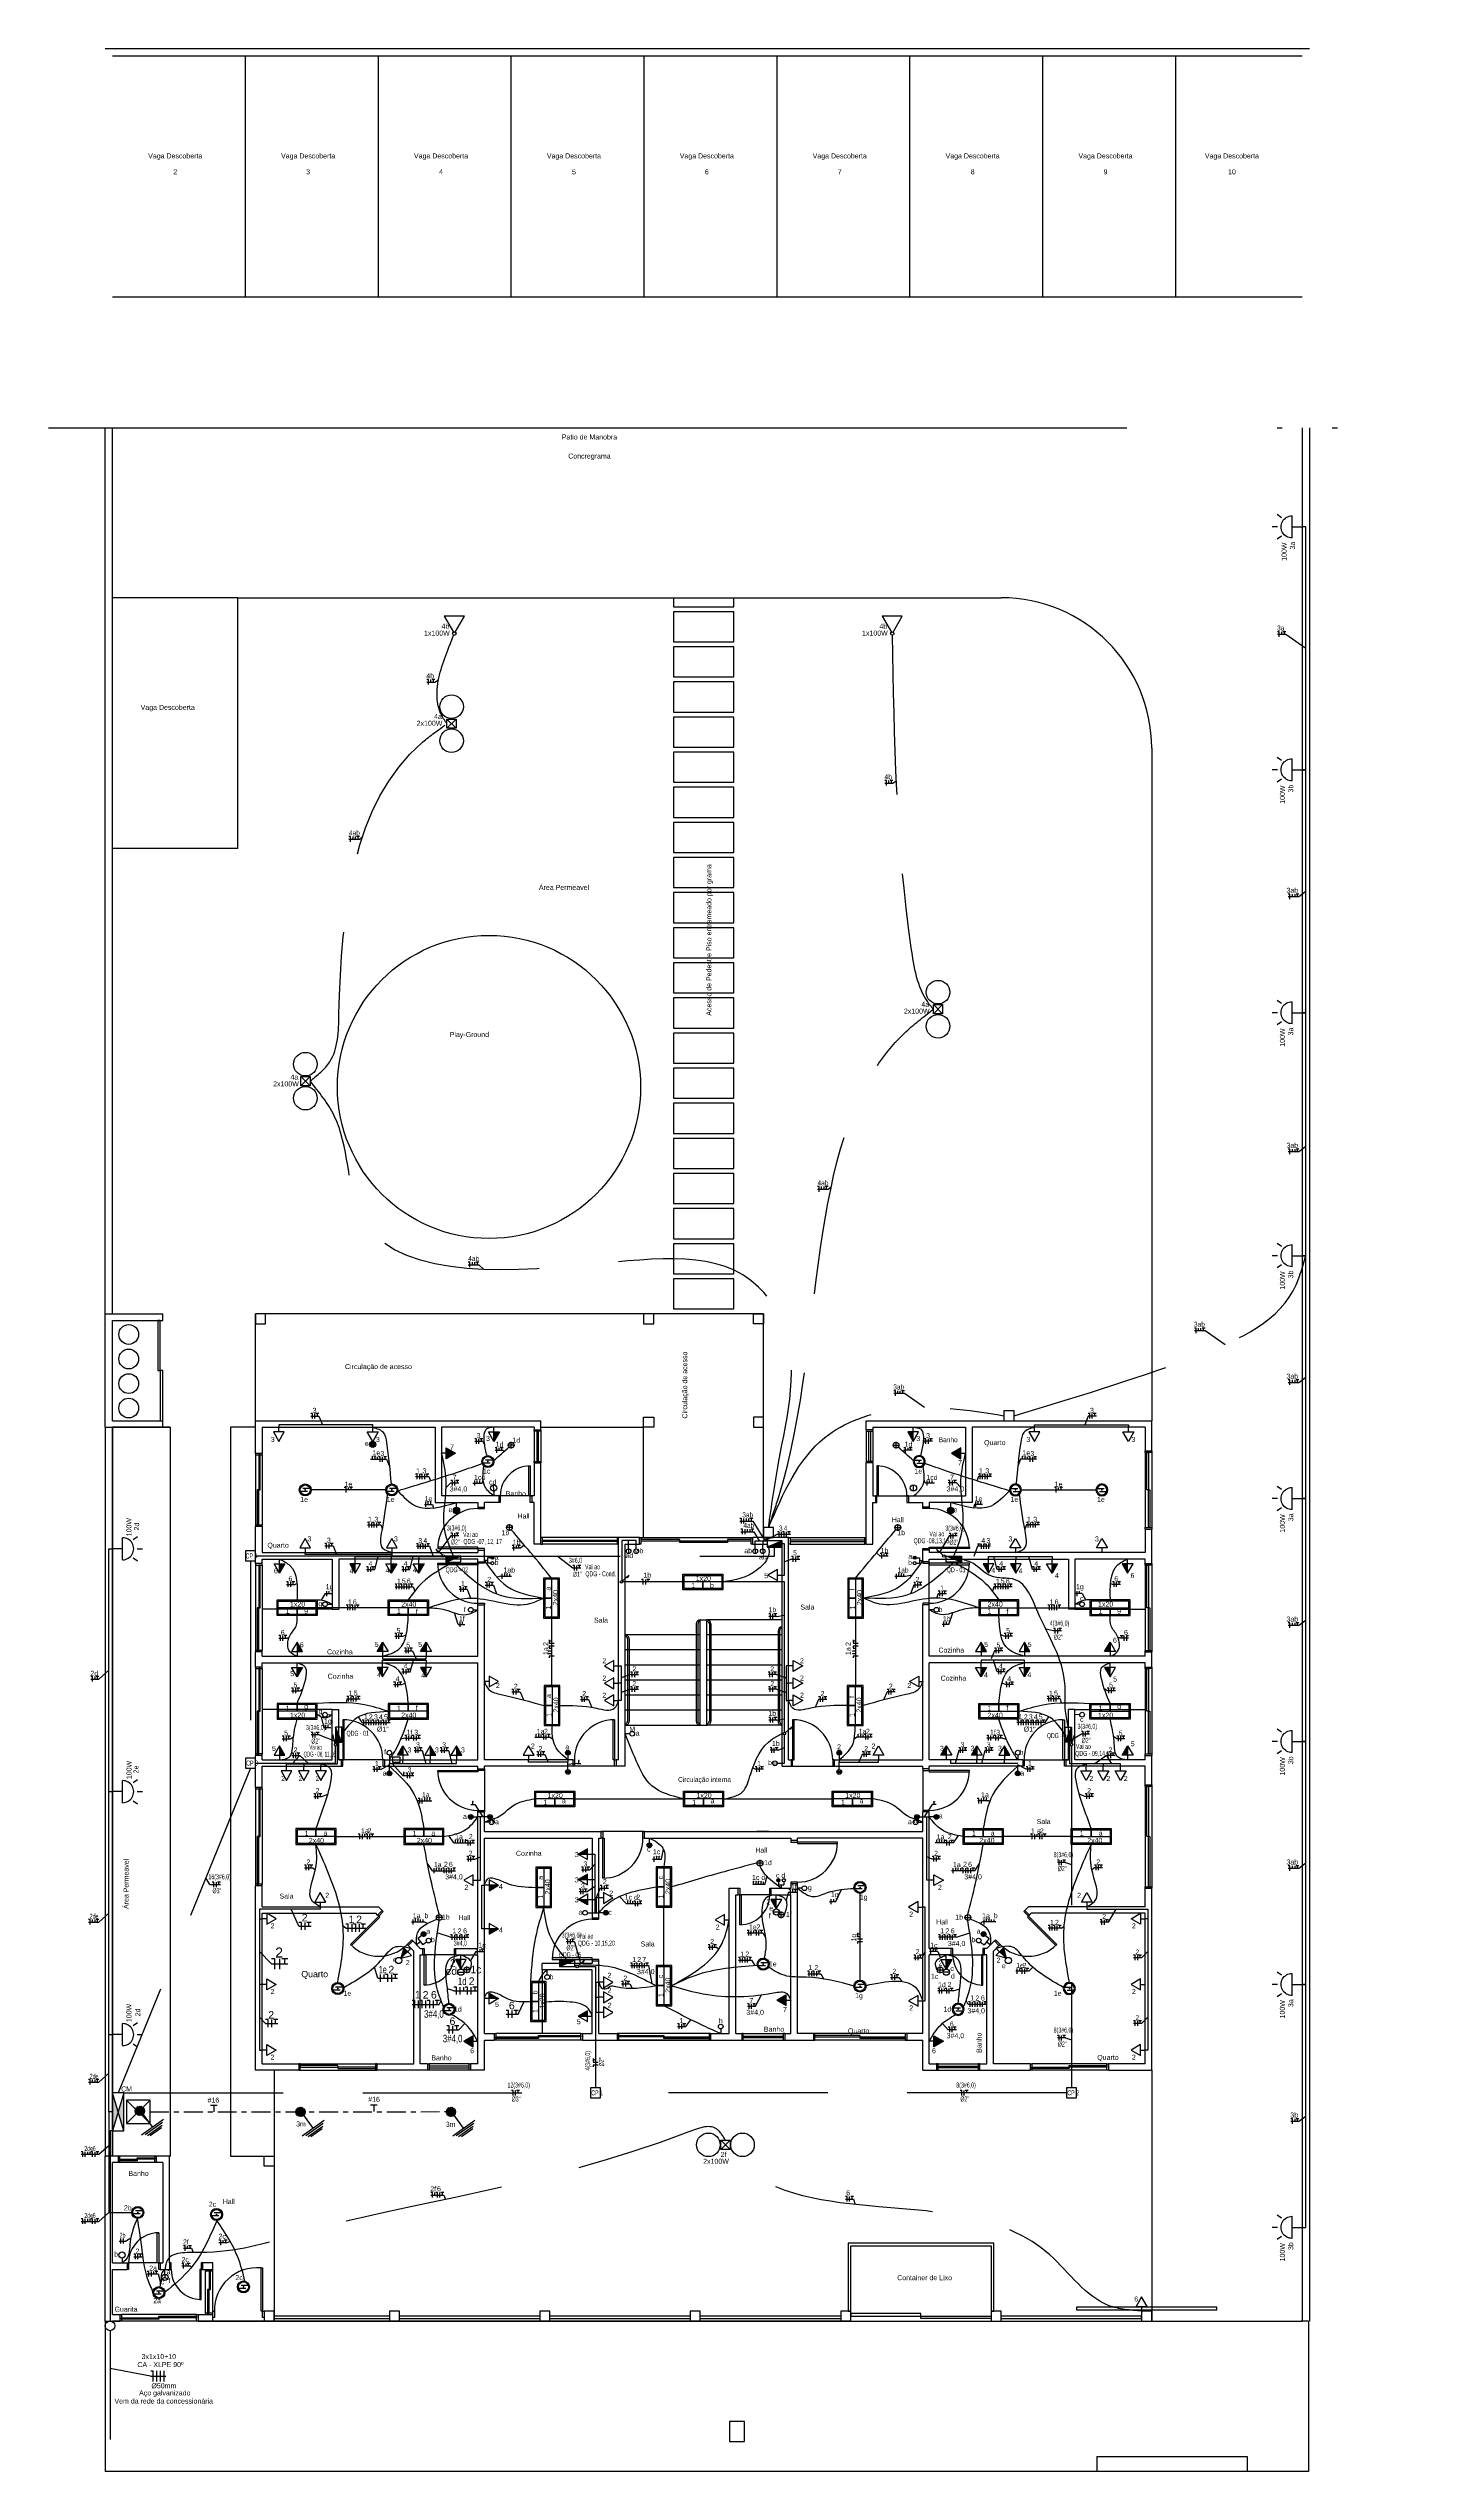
# Model space of a CAD drawing. Extents: x -115 to 23, y 4 to 69.
# Drawn here: x -114.86 to -87.56, y 17 to 65.31 of the extents above; entities that cross this region are included whole.
import ezdxf
from ezdxf.enums import TextEntityAlignment as Align

# ---------------------------------------------------------------- set-up
doc = ezdxf.new("R2010")
doc.units = 0
doc.header["$MEASUREMENT"] = 0
for name, pattern in [('CENTER2', [1.125, 0.75, -0.125, 0.125, -0.125]), ('CONTINU', [0]), ('CORTE', [2850, 2150, -300, 0, -100, 0, -300]), ('HIDDEN2', [4.7625, 3.175, -1.5875])]:
    doc.linetypes.add(name, pattern=pattern)
doc.layers.get('0').update_dxf_attribs({"linetype": 'CONTINUOUS'})
for name, color, linetype in [('3', 60, 'CONTINUOUS'), ('BASE', 8, 'CONTINUOUS'), ('Chamada', 3, 'CONTINUOUS'), ('E_LUMINO', 160, 'CONTINUOUS'), ('ELETRODUTO', 5, 'CONTINUOUS'), ('Elétrico', 5, 'CONTINUOUS'), ('esquadrias', 7, 'CONTINUOUS'), ('FNT.GI', 4, 'CONTINUOUS'), ('Simbolos', 7, 'CONTINUOUS'), ('texto', 7, 'CONTINUOUS'), ('Texto - Elétrica', 3, 'CONTINUOUS'), ('texto - elétrico', 3, 'CONTINUOUS'), ('TOMADAS.GI', 5, 'CONTINUOUS')]:
    doc.layers.add(name, color=color, linetype=linetype)
doc.layers.add('DI-Fios', color=3, linetype='CONTINUOUS', lineweight=30)
doc.layers.add('DI-Textos do diagrama', color=7, linetype='CONTINUOUS', lineweight=20)
doc.layers.add('VP', color=5, linetype='CONTINUOUS', plot=False)
doc.styles.add('ARIAL', font='arial.ttf')
doc.styles.get("Standard").update_dxf_attribs({"font": 'arial.ttf'})

# ---------------------------------------------------------------- blocks, each defined once
blk = doc.blocks.new('A$C29F27248')
at = {"layer": 'TOMADAS.GI', "color": 4}
for p, q in [((-0.184, 0.184), (0.184, 0.184)), ((-0.184, -0.184), (-0.184, 0.184)), ((-0.184, -0.184), (0.184, 0.184)), ((0.184, -0.184), (-0.184, 0.184)), ((0, 0.184), (0, 0.209)), ((0.184, 0.184), (0.184, -0.184)), ((0.184, -0.184), (-0.184, -0.184)), ((0, -0.184), (0, -0.209))]:
    blk.add_line(p, q, dxfattribs=at)
for centre in [(0.001, 0.679), (0.001, -0.679)]:
    blk.add_circle(centre, 0.47, dxfattribs=at)
blk = doc.blocks.new('A$C3E3F6338')
for p, q in [((-0.067, -0.101), (-0.208, -0.101)), ((-0.017, -0.041), (-0.158, -0.041))]:
    blk.add_line(p, q)
for radius in [0.12, 0.1]:
    blk.add_circle((-0.113, -0.071), radius)
at = {"linetype": 'Continuous'}
blk.add_point((-0.113, -0.071), dxfattribs=at)
blk = doc.blocks.new('A$C089607AB')
at = {"layer": 'TOMADAS.GI', "color": 4}
for p, q in [((-0.184, 0.412), (-0.244, 0.499)), ((0, 0.493), (0, 0.598)), ((0.184, 0.412), (0.244, 0.499)), ((0.22, 0.2), (-0.22, 0.2)), ((0, 0.2), (0, 0))]:
    blk.add_line(p, q, dxfattribs=at)
blk.add_arc((0, 0.201), 0.22, 359.844, 180.156, dxfattribs=at)
blk = doc.blocks.new('A$C2C9C2968')
at = {"layer": 'FNT.GI'}
for p, q in [((0.107, -0.011), (0.362, -0.011)), ((0.234, -0.011), (0.234, -0.287))]:
    blk.add_line(p, q, dxfattribs=at)

msp = doc.modelspace()

# ---------------------------------------------------------------- hatches: boundary and pattern name
at = {"layer": 'Elétrico'}
for points in [[(-105.978, 37.539), (-105.978, 37.726), (-105.87, 37.726)], [(-97.619, 37.539), (-97.619, 37.726), (-97.727, 37.726)], [(-108.332, 37.479, 1), (-108.457, 37.479, 1)], [(-106.663, 36.161, 1), (-106.788, 36.161, 1)], [(-107.105, 35.337), (-107.136, 35.39), (-107.093, 35.35)], [(-100.533, 35.432), (-100.233, 35.432), (-100.233, 35.557)], [(-100.533, 35.432), (-100.233, 35.432), (-100.233, 35.557)], [(-97.126, 35.337), (-97.156, 35.39), (-97.113, 35.35)], [(-110.253, 34.909), (-110.253, 35.096), (-110.145, 35.096)], [(-108.855, 35.096), (-108.746, 35.096), (-108.746, 34.909)], [(-108.026, 34.909), (-108.026, 35.096), (-107.917, 35.096)], [(-107.478, 34.909), (-107.478, 35.096), (-107.37, 35.096)], [(-106.638, 35.252), (-106.938, 35.252), (-106.938, 35.127)], [(-106.638, 35.252), (-106.938, 35.252), (-106.938, 35.127)], [(-103.321, 34.819), (-103.29, 34.873), (-103.333, 34.833)], [(-96.658, 35.127), (-96.658, 35.252), (-96.958, 35.252)], [(-96.658, 35.127), (-96.658, 35.252), (-96.958, 35.252)], [(-96.118, 34.909), (-96.118, 35.096), (-96.226, 35.096)], [(-95.571, 34.909), (-95.571, 35.096), (-95.679, 35.096)], [(-94.742, 35.096), (-94.85, 35.096), (-94.85, 34.909)], [(-93.343, 34.909), (-93.343, 35.096), (-93.451, 35.096)], [(-109.903, 33.349), (-109.795, 33.349), (-109.903, 33.536)], [(-108.198, 33.536), (-108.198, 33.349), (-108.306, 33.349)], [(-107.332, 33.536), (-107.332, 33.349), (-107.44, 33.349)], [(-96.265, 33.536), (-96.265, 33.349), (-96.157, 33.349)], [(-95.398, 33.536), (-95.398, 33.349), (-95.29, 33.349)], [(-93.693, 33.536), (-93.801, 33.349), (-93.693, 33.349)], [(-109.903, 32.844), (-109.795, 33.031), (-109.903, 33.031)], [(-108.198, 32.844), (-108.198, 33.031), (-108.306, 33.031)], [(-107.332, 32.844), (-107.332, 33.031), (-107.44, 33.031)], [(-96.265, 32.844), (-96.265, 33.031), (-96.157, 33.031)], [(-95.398, 32.844), (-95.398, 33.031), (-95.29, 33.031)], [(-93.693, 33.031), (-93.801, 33.031), (-93.693, 32.844)], [(-110.253, 31.471), (-110.253, 31.284), (-110.145, 31.284)], [(-109.191, 31.623), (-109.189, 31.685), (-109.174, 31.628)], [(-109.136, 31.84), (-109.136, 31.54), (-109.011, 31.54)], [(-109.136, 31.84), (-109.136, 31.54), (-109.011, 31.54)], [(-107.903, 31.284), (-107.795, 31.284), (-107.795, 31.471)], [(-107.248, 31.471), (-107.248, 31.284), (-107.14, 31.284)], [(-106.728, 31.471), (-106.728, 31.284), (-106.62, 31.284)], [(-100.069, 31.795), (-100.039, 31.849), (-100.081, 31.809)], [(-96.959, 31.471), (-96.959, 31.284), (-97.067, 31.284)], [(-96.349, 31.471), (-96.349, 31.284), (-96.457, 31.284)], [(-95.693, 31.284), (-95.801, 31.284), (-95.801, 31.471)], [(-94.586, 31.54), (-94.461, 31.54), (-94.461, 31.84)], [(-94.586, 31.54), (-94.461, 31.54), (-94.461, 31.84)], [(-94.404, 31.623), (-94.405, 31.684), (-94.421, 31.628)], [(-93.343, 31.471), (-93.343, 31.284), (-93.451, 31.284)], [(-107.769, 30.925), (-107.769, 30.937), (-107.782, 30.937), (-107.782, 30.925)], [(-104.478, 30.947, 1), (-104.528, 30.947, 1)], [(-104.281, 31.164), (-104.281, 31.177), (-104.293, 31.177), (-104.293, 31.164)], [(-99.068, 30.947, 1), (-99.118, 30.947, 1)], [(-108.016, 30.917), (-108.11, 30.917, 1)], [(-95.487, 30.917), (-95.58, 30.917, 1)], [(-107.253, 30.433), (-107.265, 30.433), (-107.265, 30.42), (-107.253, 30.42)], [(-106.391, 30.346), (-106.391, 30.359), (-106.404, 30.359), (-106.404, 30.346)], [(-106.031, 30.05, 1), (-106.081, 30.05, 1)], [(-97.516, 30.05, 1), (-97.566, 30.05, 1)], [(-97.193, 30.346), (-97.193, 30.359), (-97.205, 30.359), (-97.205, 30.346)], [(-106.539, 29.582), (-106.539, 29.594), (-106.552, 29.594), (-106.552, 29.582)], [(-102.832, 29.487, 1), (-102.926, 29.487, 1)], [(-104.3, 29.309), (-104.112, 29.309), (-104.112, 29.417)], [(-105.887, 28.688), (-106.075, 28.688), (-106.075, 28.58)], [(-104.3, 28.804), (-104.112, 28.804), (-104.112, 28.913)], [(-104.112, 28.299), (-104.112, 28.407), (-104.3, 28.407)], [(-103.793, 28.139, 1), (-103.699, 28.139, 1)], [(-100.348, 28.219), (-100.348, 28.406), (-100.457, 28.406)], [(-105.887, 27.821), (-106.075, 27.821), (-106.075, 27.713)], [(-107.832, 27.232), (-107.7, 27.365), (-107.776, 27.441)], [(-106.638, 27.019), (-106.638, 27.206), (-106.746, 27.206)], [(-104.368, 27.192), (-104.668, 27.192), (-104.668, 27.067)], [(-104.368, 27.192), (-104.668, 27.192), (-104.668, 27.067)], [(-104.201, 27.152), (-104.171, 27.205), (-104.213, 27.165)], [(-96.958, 27.019), (-96.958, 27.206), (-96.85, 27.206)], [(-95.764, 27.232), (-95.897, 27.365), (-95.82, 27.441)], [(-105.887, 26.43), (-106.075, 26.538), (-106.075, 26.43)], [(-104.3, 26.08), (-104.112, 26.08), (-104.112, 26.188)]]:
    msp.add_hatch(color=256, dxfattribs=at).paths.add_polyline_path(points)
h = msp.add_hatch(color=256, dxfattribs=at)
h.paths.add_polyline_path([(-106.93, 37.409), (-106.743, 37.301), (-106.881, 37.221), (-106.93, 37.221)])
h.paths.add_polyline_path([(-106.93, 37.221), (-106.881, 37.221), (-106.93, 37.193)])
h = msp.add_hatch(color=256, dxfattribs=at)
h.paths.add_polyline_path([(-96.666, 37.409), (-96.854, 37.301), (-96.715, 37.221), (-96.666, 37.221)])
h.paths.add_polyline_path([(-96.666, 37.221), (-96.715, 37.221), (-96.666, 37.193)])
h = msp.add_hatch(color=256, dxfattribs=at)
h.paths.add_polyline_path([(-96.871, 36.224), (-96.871, 36.099, 0.415506), (-96.809, 36.161, 0.412922)])
h.paths.add_polyline_path([(-96.871, 36.224, 0.415506), (-96.934, 36.161, 0.412922), (-96.871, 36.099)])
at = {"layer": 'Elétrico', "linetype": 'Continuous', "lineweight": -2}
for points in [[(-105.977, 35.219), (-105.978, 35.222), (-105.978, 35.224), (-105.978, 35.227), (-105.979, 35.23), (-105.98, 35.232), (-105.982, 35.235), (-105.983, 35.237), (-105.985, 35.239), (-105.987, 35.241), (-105.989, 35.243), (-105.991, 35.245), (-105.993, 35.246), (-105.995, 35.247), (-105.998, 35.248), (-106.001, 35.249), (-106.003, 35.25), (-106.006, 35.25), (-106.009, 35.25), (-106.011, 35.25), (-106.014, 35.25), (-106.017, 35.249), (-106.019, 35.248), (-106.022, 35.247), (-106.024, 35.246), (-106.027, 35.245), (-106.029, 35.243), (-106.031, 35.241), (-106.033, 35.239), (-106.034, 35.237), (-106.036, 35.235), (-106.037, 35.232), (-106.038, 35.23), (-106.039, 35.227), (-106.039, 35.224), (-106.04, 35.222), (-106.04, 35.219), (-106.009, 35.219)], [(-106.04, 35.219), (-106.04, 35.216), (-106.039, 35.214), (-106.039, 35.211), (-106.038, 35.208), (-106.037, 35.206), (-106.036, 35.203), (-106.034, 35.201), (-106.033, 35.199), (-106.031, 35.197), (-106.029, 35.195), (-106.027, 35.193), (-106.024, 35.192), (-106.022, 35.191), (-106.019, 35.19), (-106.017, 35.189), (-106.014, 35.188), (-106.011, 35.188), (-106.009, 35.188), (-106.006, 35.188), (-106.003, 35.188), (-106.001, 35.189), (-105.998, 35.19), (-105.995, 35.191), (-105.993, 35.192), (-105.991, 35.193), (-105.989, 35.195), (-105.987, 35.197), (-105.985, 35.199), (-105.983, 35.201), (-105.982, 35.203), (-105.98, 35.206), (-105.979, 35.208), (-105.978, 35.211), (-105.978, 35.214), (-105.978, 35.216), (-105.977, 35.219), (-106.009, 35.219)], [(-97.619, 35.219), (-97.619, 35.222), (-97.619, 35.224), (-97.618, 35.227), (-97.617, 35.23), (-97.616, 35.232), (-97.615, 35.235), (-97.613, 35.237), (-97.612, 35.239), (-97.61, 35.241), (-97.608, 35.243), (-97.606, 35.245), (-97.603, 35.246), (-97.601, 35.247), (-97.599, 35.248), (-97.596, 35.249), (-97.593, 35.25), (-97.591, 35.25), (-97.588, 35.25), (-97.585, 35.25), (-97.582, 35.25), (-97.58, 35.249), (-97.577, 35.248), (-97.575, 35.247), (-97.572, 35.246), (-97.57, 35.245), (-97.568, 35.243), (-97.566, 35.241), (-97.564, 35.239), (-97.562, 35.237), (-97.561, 35.235), (-97.56, 35.232), (-97.558, 35.23), (-97.558, 35.227), (-97.557, 35.224), (-97.557, 35.222), (-97.557, 35.219), (-97.588, 35.219)], [(-97.557, 35.219), (-97.557, 35.216), (-97.557, 35.214), (-97.558, 35.211), (-97.558, 35.208), (-97.56, 35.206), (-97.561, 35.203), (-97.562, 35.201), (-97.564, 35.199), (-97.566, 35.197), (-97.568, 35.195), (-97.57, 35.193), (-97.572, 35.192), (-97.575, 35.191), (-97.577, 35.19), (-97.58, 35.189), (-97.582, 35.188), (-97.585, 35.188), (-97.588, 35.188), (-97.591, 35.188), (-97.593, 35.188), (-97.596, 35.189), (-97.599, 35.19), (-97.601, 35.191), (-97.603, 35.192), (-97.606, 35.193), (-97.608, 35.195), (-97.61, 35.197), (-97.612, 35.199), (-97.613, 35.201), (-97.615, 35.203), (-97.616, 35.206), (-97.617, 35.208), (-97.618, 35.211), (-97.619, 35.214), (-97.619, 35.216), (-97.619, 35.219), (-97.588, 35.219)], [(-108.11, 30.917), (-108.063, 30.917), (-108.063, 30.964), (-108.07, 30.964), (-108.083, 30.959), (-108.091, 30.955), (-108.097, 30.95), (-108.103, 30.942), (-108.107, 30.932), (-108.11, 30.922), (-108.109, 30.917)], [(-108.016, 30.917), (-108.063, 30.917), (-108.063, 30.964), (-108.056, 30.964), (-108.043, 30.959), (-108.035, 30.955), (-108.029, 30.95), (-108.023, 30.942), (-108.018, 30.932), (-108.016, 30.922), (-108.016, 30.917)], [(-104.55, 31.332), (-104.504, 31.332), (-104.504, 31.379), (-104.511, 31.379), (-104.524, 31.375), (-104.531, 31.37), (-104.537, 31.365), (-104.543, 31.357), (-104.548, 31.347), (-104.55, 31.338), (-104.55, 31.332)], [(-104.55, 31.332), (-104.504, 31.332), (-104.504, 31.286), (-104.511, 31.286), (-104.524, 31.29), (-104.531, 31.295), (-104.537, 31.3), (-104.543, 31.308), (-104.548, 31.317), (-104.55, 31.327), (-104.55, 31.332)], [(-104.457, 31.332), (-104.504, 31.332), (-104.504, 31.379), (-104.496, 31.379), (-104.484, 31.375), (-104.476, 31.37), (-104.47, 31.365), (-104.464, 31.357), (-104.459, 31.347), (-104.457, 31.338), (-104.457, 31.332)], [(-104.457, 31.332), (-104.504, 31.332), (-104.504, 31.286), (-104.496, 31.286), (-104.484, 31.29), (-104.476, 31.295), (-104.47, 31.3), (-104.464, 31.308), (-104.459, 31.317), (-104.457, 31.327), (-104.457, 31.332)], [(-99.14, 31.332), (-99.093, 31.332), (-99.093, 31.379), (-99.1, 31.379), (-99.113, 31.375), (-99.121, 31.37), (-99.127, 31.365), (-99.133, 31.357), (-99.137, 31.347), (-99.14, 31.338), (-99.139, 31.332)], [(-99.14, 31.332), (-99.093, 31.332), (-99.093, 31.286), (-99.1, 31.286), (-99.113, 31.29), (-99.121, 31.295), (-99.127, 31.3), (-99.133, 31.308), (-99.137, 31.317), (-99.14, 31.327), (-99.139, 31.332)], [(-99.046, 31.332), (-99.093, 31.332), (-99.093, 31.379), (-99.086, 31.379), (-99.073, 31.375), (-99.065, 31.37), (-99.059, 31.365), (-99.053, 31.357), (-99.048, 31.347), (-99.046, 31.338), (-99.046, 31.332)], [(-99.046, 31.332), (-99.093, 31.332), (-99.093, 31.286), (-99.086, 31.286), (-99.073, 31.29), (-99.065, 31.295), (-99.059, 31.3), (-99.053, 31.308), (-99.048, 31.317), (-99.046, 31.327), (-99.046, 31.332)], [(-95.58, 30.917), (-95.534, 30.917), (-95.534, 30.964), (-95.541, 30.964), (-95.554, 30.959), (-95.561, 30.955), (-95.567, 30.95), (-95.573, 30.942), (-95.578, 30.932), (-95.58, 30.922), (-95.58, 30.917)], [(-95.487, 30.917), (-95.534, 30.917), (-95.534, 30.964), (-95.526, 30.964), (-95.514, 30.959), (-95.506, 30.955), (-95.5, 30.95), (-95.494, 30.942), (-95.489, 30.932), (-95.487, 30.922), (-95.487, 30.917)], [(-106.441, 30.097), (-106.441, 30.05), (-106.488, 30.05), (-106.487, 30.057), (-106.483, 30.07), (-106.479, 30.078), (-106.474, 30.084), (-106.466, 30.09), (-106.456, 30.094), (-106.446, 30.096), (-106.441, 30.096)], [(-106.441, 30.003), (-106.441, 30.05), (-106.488, 30.05), (-106.487, 30.043), (-106.483, 30.03), (-106.479, 30.022), (-106.474, 30.016), (-106.466, 30.01), (-106.456, 30.005), (-106.446, 30.003), (-106.441, 30.003)], [(-106.441, 30.097), (-106.441, 30.05), (-106.394, 30.05), (-106.394, 30.057), (-106.399, 30.07), (-106.403, 30.078), (-106.408, 30.084), (-106.416, 30.09), (-106.426, 30.094), (-106.436, 30.096), (-106.441, 30.096)], [(-106.441, 30.003), (-106.441, 30.05), (-106.394, 30.05), (-106.394, 30.043), (-106.399, 30.03), (-106.403, 30.022), (-106.408, 30.016), (-106.416, 30.01), (-106.426, 30.005), (-106.436, 30.003), (-106.441, 30.003)], [(-97.156, 30.097), (-97.156, 30.05), (-97.202, 30.05), (-97.202, 30.057), (-97.198, 30.07), (-97.193, 30.078), (-97.188, 30.084), (-97.18, 30.09), (-97.171, 30.094), (-97.161, 30.096), (-97.156, 30.096)], [(-97.156, 30.003), (-97.156, 30.05), (-97.202, 30.05), (-97.202, 30.043), (-97.198, 30.03), (-97.193, 30.022), (-97.188, 30.016), (-97.18, 30.01), (-97.171, 30.005), (-97.161, 30.003), (-97.156, 30.003)], [(-97.156, 30.097), (-97.156, 30.05), (-97.109, 30.05), (-97.109, 30.057), (-97.113, 30.07), (-97.118, 30.078), (-97.123, 30.084), (-97.131, 30.09), (-97.141, 30.094), (-97.15, 30.096), (-97.156, 30.096)], [(-97.156, 30.003), (-97.156, 30.05), (-97.109, 30.05), (-97.109, 30.043), (-97.113, 30.03), (-97.118, 30.022), (-97.123, 30.016), (-97.131, 30.01), (-97.141, 30.005), (-97.15, 30.003), (-97.156, 30.003)], [(-100.307, 28.821), (-100.31, 28.82), (-100.313, 28.82), (-100.316, 28.82), (-100.318, 28.819), (-100.321, 28.818), (-100.323, 28.816), (-100.325, 28.815), (-100.328, 28.813), (-100.33, 28.811), (-100.331, 28.809), (-100.333, 28.807), (-100.334, 28.805), (-100.336, 28.803), (-100.337, 28.8), (-100.338, 28.797), (-100.338, 28.795), (-100.339, 28.792), (-100.339, 28.789), (-100.339, 28.787), (-100.338, 28.784), (-100.338, 28.781), (-100.337, 28.779), (-100.336, 28.776), (-100.334, 28.774), (-100.333, 28.771), (-100.331, 28.769), (-100.33, 28.767), (-100.328, 28.765), (-100.325, 28.764), (-100.323, 28.762), (-100.321, 28.761), (-100.318, 28.76), (-100.316, 28.759), (-100.313, 28.759), (-100.31, 28.758), (-100.307, 28.758), (-100.307, 28.789)], [(-100.307, 28.758), (-100.305, 28.758), (-100.302, 28.759), (-100.299, 28.759), (-100.297, 28.76), (-100.294, 28.761), (-100.292, 28.762), (-100.29, 28.764), (-100.287, 28.765), (-100.285, 28.767), (-100.283, 28.769), (-100.282, 28.771), (-100.28, 28.774), (-100.279, 28.776), (-100.278, 28.779), (-100.277, 28.781), (-100.277, 28.784), (-100.276, 28.787), (-100.276, 28.789), (-100.276, 28.792), (-100.277, 28.795), (-100.277, 28.797), (-100.278, 28.8), (-100.279, 28.803), (-100.28, 28.805), (-100.282, 28.807), (-100.283, 28.809), (-100.285, 28.811), (-100.287, 28.813), (-100.29, 28.815), (-100.292, 28.816), (-100.294, 28.818), (-100.297, 28.819), (-100.299, 28.82), (-100.302, 28.82), (-100.305, 28.82), (-100.307, 28.821), (-100.307, 28.789)], [(-107.344, 27.742), (-107.347, 27.746), (-107.35, 27.748), (-107.353, 27.751), (-107.356, 27.753), (-107.36, 27.755), (-107.364, 27.757), (-107.367, 27.759), (-107.371, 27.76), (-107.375, 27.76), (-107.379, 27.761), (-107.384, 27.761), (-107.388, 27.76), (-107.392, 27.76), (-107.396, 27.759), (-107.399, 27.757), (-107.403, 27.756), (-107.407, 27.753), (-107.41, 27.751), (-107.413, 27.749), (-107.416, 27.746), (-107.419, 27.743), (-107.421, 27.739), (-107.423, 27.736), (-107.425, 27.732), (-107.426, 27.728), (-107.427, 27.724), (-107.428, 27.72), (-107.428, 27.716), (-107.428, 27.712), (-107.428, 27.708), (-107.427, 27.704), (-107.426, 27.7), (-107.425, 27.696), (-107.423, 27.692), (-107.421, 27.689), (-107.419, 27.685), (-107.382, 27.714)], [(-107.419, 27.685), (-107.416, 27.682), (-107.413, 27.679), (-107.41, 27.677), (-107.407, 27.674), (-107.403, 27.672), (-107.4, 27.671), (-107.396, 27.669), (-107.392, 27.668), (-107.388, 27.667), (-107.384, 27.667), (-107.38, 27.667), (-107.376, 27.667), (-107.372, 27.668), (-107.368, 27.669), (-107.364, 27.671), (-107.36, 27.672), (-107.356, 27.674), (-107.353, 27.677), (-107.35, 27.679), (-107.347, 27.682), (-107.344, 27.685), (-107.342, 27.689), (-107.34, 27.692), (-107.338, 27.696), (-107.337, 27.7), (-107.336, 27.704), (-107.335, 27.708), (-107.335, 27.712), (-107.335, 27.716), (-107.335, 27.72), (-107.336, 27.724), (-107.337, 27.728), (-107.338, 27.732), (-107.34, 27.735), (-107.342, 27.739), (-107.344, 27.742), (-107.382, 27.714)], [(-96.178, 27.685), (-96.18, 27.682), (-96.183, 27.679), (-96.186, 27.677), (-96.19, 27.674), (-96.193, 27.672), (-96.197, 27.671), (-96.201, 27.669), (-96.205, 27.668), (-96.209, 27.667), (-96.213, 27.667), (-96.217, 27.667), (-96.221, 27.667), (-96.225, 27.668), (-96.229, 27.669), (-96.233, 27.671), (-96.236, 27.672), (-96.24, 27.674), (-96.243, 27.677), (-96.246, 27.679), (-96.249, 27.682), (-96.252, 27.685), (-96.254, 27.689), (-96.256, 27.692), (-96.258, 27.696), (-96.26, 27.7), (-96.261, 27.704), (-96.261, 27.708), (-96.262, 27.712), (-96.262, 27.716), (-96.261, 27.72), (-96.261, 27.724), (-96.26, 27.728), (-96.258, 27.732), (-96.256, 27.735), (-96.254, 27.739), (-96.252, 27.742), (-96.215, 27.714)], [(-96.252, 27.742), (-96.25, 27.746), (-96.247, 27.748), (-96.243, 27.751), (-96.24, 27.753), (-96.237, 27.755), (-96.233, 27.757), (-96.229, 27.759), (-96.225, 27.76), (-96.221, 27.76), (-96.217, 27.761), (-96.213, 27.761), (-96.209, 27.76), (-96.205, 27.76), (-96.201, 27.759), (-96.197, 27.757), (-96.193, 27.756), (-96.19, 27.753), (-96.186, 27.751), (-96.183, 27.749), (-96.18, 27.746), (-96.178, 27.743), (-96.175, 27.739), (-96.173, 27.736), (-96.172, 27.732), (-96.17, 27.728), (-96.169, 27.724), (-96.168, 27.72), (-96.168, 27.716), (-96.168, 27.712), (-96.168, 27.708), (-96.169, 27.704), (-96.17, 27.7), (-96.172, 27.696), (-96.173, 27.692), (-96.175, 27.689), (-96.178, 27.685), (-96.215, 27.714)]]:
    msp.add_hatch(color=256, dxfattribs=at).paths.add_polyline_path(points)
at = {"layer": 'Elétrico'}
h = msp.add_hatch(color=256, dxfattribs=at)
h.paths.add_polyline_path([(-100.152, 26.506), (-100.339, 26.398), (-100.2, 26.318), (-100.152, 26.318)])
h.paths.add_polyline_path([(-100.152, 26.318), (-100.2, 26.318), (-100.152, 26.289)])
h = msp.add_hatch(color=256, dxfattribs=at)
h.paths.add_polyline_path([(-106.392, 25.685), (-106.579, 25.577), (-106.44, 25.497), (-106.392, 25.497)])
h.paths.add_polyline_path([(-106.392, 25.497), (-106.44, 25.497), (-106.392, 25.468)])
h = msp.add_hatch(color=256, dxfattribs=at)
h.paths.add_polyline_path([(-97.205, 25.685), (-97.017, 25.577), (-97.156, 25.497), (-97.205, 25.497)])
h.paths.add_polyline_path([(-97.205, 25.497), (-97.156, 25.497), (-97.205, 25.468)])
h = msp.add_hatch(color=256, dxfattribs=at)
h.paths.add_polyline_path([(-113.583, 24.55), (-113.583, 23.79), (-113.471, 24.17)])
h.paths.add_polyline_path([(-113.358, 24.55), (-113.471, 24.17), (-113.358, 23.79)])

# ---------------------------------------------------------------- linework, layer by layer
msp.add_line((-101.736, 29.76), (-101.342, 29.76))
at = {"layer": '3', "color": 4}
for points in [[(-106.752, 53.673), (-106.568, 53.992), (-106.969, 53.991), (-106.785, 53.673)], [(-98.018, 53.673), (-97.835, 53.992), (-98.236, 53.991), (-98.052, 53.673)]]:
    msp.add_lwpolyline(points, dxfattribs=at)
for centre in [(-106.768, 53.644), (-98.035, 53.644)]:
    msp.add_circle(centre, 0.0335, dxfattribs=at)
at = {"layer": 'BASE'}
for p, q in [((-113.733, 65.31), (-89.713, 65.31)), ((-113.583, 65.16), (-89.863, 65.16)), ((-110.933, 60.36), (-110.933, 65.16)), ((-108.283, 60.36), (-108.283, 65.16)), ((-105.633, 60.36), (-105.633, 65.16)), ((-102.983, 60.36), (-102.983, 65.16)), ((-100.333, 60.36), (-100.333, 65.16)), ((-97.683, 60.36), (-97.683, 65.16)), ((-95.033, 60.36), (-95.033, 65.16)), ((-92.383, 60.36), (-92.383, 65.16)), ((-113.583, 60.36), (-89.863, 60.36)), ((-113.733, 40.08), (-113.733, 57.746)), ((-113.583, 40.08), (-113.583, 57.746)), ((-89.863, 57.746), (-89.863, 20)), ((-89.713, 57.746), (-89.713, 20)), ((-111.083, 54.36), (-113.583, 54.36)), ((-111.083, 49.36), (-111.083, 54.36)), ((-111.083, 54.36), (-95.863, 54.36)), ((-92.863, 51.36), (-92.863, 37.95)), ((-111.083, 49.36), (-113.583, 49.36)), ((-113.733, 37.82), (-113.733, 40.08)), ((-113.733, 37.82), (-113.733, 40.08)), ((-113.733, 40.08), (-112.583, 40.08)), ((-113.583, 37.95), (-113.583, 39.95)), ((-113.583, 39.95), (-112.583, 39.95)), ((-112.583, 39.95), (-112.583, 40.08)), ((-110.733, 37.95), (-110.733, 40.08)), ((-100.603, 40.08), (-110.733, 40.08)), ((-100.603, 35.62), (-100.603, 40.08)), ((-113.733, 37.82), (-113.733, 23.29)), ((-113.733, 37.82), (-112.583, 37.82)), ((-113.583, 37.95), (-112.583, 37.95)), ((-112.433, 37.82), (-113.583, 37.82)), ((-113.583, 37.82), (-113.583, 23.29)), ((-112.583, 37.82), (-112.583, 37.95)), ((-112.433, 37.82), (-112.433, 23.29)), ((-110.733, 37.82), (-111.233, 37.82)), ((-111.233, 37.82), (-111.233, 23.29)), ((-110.733, 37.95), (-105.043, 37.95)), ((-110.733, 37.3), (-110.733, 37.95)), ((-110.603, 37.82), (-110.603, 37.3)), ((-110.603, 37.82), (-107.153, 37.82)), ((-107.153, 37.82), (-107.153, 36.32)), ((-105.173, 37.82), (-107.023, 37.82)), ((-107.023, 37.82), (-107.023, 36.45)), ((-105.173, 37.82), (-105.173, 37.77)), ((-105.173, 37.77), (-105.043, 37.77)), ((-105.043, 37.77), (-105.043, 37.95)), ((-105.043, 37.82), (-102.993, 37.82)), ((-102.993, 35.62), (-102.993, 37.82)), ((-98.553, 37.95), (-92.863, 37.95)), ((-98.553, 37.77), (-98.553, 37.95)), ((-98.423, 37.77), (-98.553, 37.77)), ((-98.423, 37.82), (-96.573, 37.82)), ((-98.423, 37.82), (-98.423, 37.77)), ((-96.573, 37.82), (-96.573, 36.45)), ((-96.443, 37.82), (-96.443, 36.32)), ((-92.993, 37.82), (-96.443, 37.82)), ((-92.993, 37.82), (-92.993, 37.35)), ((-92.863, 37.35), (-92.863, 37.95)), ((-110.603, 37.3), (-110.733, 37.3)), ((-92.993, 37.35), (-92.863, 37.35)), ((-105.173, 37.11), (-105.173, 36.45)), ((-105.173, 37.11), (-105.043, 37.11)), ((-105.043, 35.62), (-105.043, 37.11)), ((-98.553, 35.62), (-98.553, 37.11)), ((-98.423, 37.11), (-98.553, 37.11)), ((-98.423, 37.11), (-98.423, 36.45)), ((-107.153, 36.32), (-106.298, 36.32)), ((-105.883, 36.45), (-107.023, 36.45)), ((-106.298, 36.32), (-106.298, 36.23)), ((-106.168, 36.23), (-106.168, 36.32)), ((-105.883, 36.32), (-106.168, 36.32)), ((-105.883, 36.45), (-105.883, 36.32)), ((-105.173, 36.45), (-105.883, 36.45)), ((-105.173, 36.45), (-105.223, 36.45)), ((-105.223, 36.45), (-105.223, 36.32)), ((-105.173, 36.32), (-105.223, 36.32)), ((-105.173, 35.49), (-105.173, 36.32)), ((-98.423, 36.45), (-98.373, 36.45)), ((-98.423, 36.45), (-97.713, 36.45)), ((-98.423, 35.49), (-98.423, 36.32)), ((-98.423, 36.32), (-98.373, 36.32)), ((-98.373, 36.45), (-98.373, 36.32)), ((-97.713, 36.45), (-96.573, 36.45)), ((-97.713, 36.45), (-97.713, 36.32)), ((-97.713, 36.32), (-97.428, 36.32)), ((-97.428, 36.23), (-97.428, 36.32)), ((-97.298, 36.32), (-97.298, 36.23)), ((-96.443, 36.32), (-97.298, 36.32)), ((-110.733, 35.102), (-110.733, 35.84)), ((-110.603, 35.84), (-110.733, 35.84)), ((-110.603, 35.84), (-110.603, 35.32)), ((-106.298, 36.23), (-106.168, 36.23)), ((-97.298, 36.23), (-97.428, 36.23)), ((-92.993, 35.79), (-92.993, 35.32)), ((-92.993, 35.79), (-92.863, 35.79)), ((-92.863, 35.102), (-92.863, 35.79)), ((-110.603, 35.32), (-106.298, 35.32)), ((-106.298, 35.37), (-106.298, 35.32)), ((-106.298, 35.37), (-106.168, 35.37)), ((-106.168, 35.14), (-106.168, 35.37)), ((-105.043, 35.49), (-105.173, 35.49)), ((-105.043, 35.62), (-105.043, 35.62)), ((-105.043, 35.49), (-105.043, 35.62)), ((-103.493, 35.49), (-103.493, 35.62)), ((-103.078, 35.62), (-103.493, 35.62)), ((-103.493, 31.19), (-103.493, 35.49)), ((-103.363, 31.06), (-103.363, 35.49)), ((-103.363, 35.49), (-103.078, 35.49)), ((-103.078, 35.49), (-103.078, 35.62)), ((-103.078, 35.62), (-100.818, 35.62)), ((-100.103, 35.62), (-100.818, 35.62)), ((-100.818, 35.49), (-100.818, 35.62)), ((-100.818, 35.49), (-100.533, 35.49)), ((-100.233, 31.06), (-100.233, 35.49)), ((-100.103, 35.49), (-100.103, 35.62)), ((-100.103, 31.19), (-100.103, 35.49)), ((-98.553, 35.49), (-98.553, 35.62)), ((-98.553, 35.49), (-98.423, 35.49)), ((-97.298, 35.37), (-97.428, 35.37)), ((-97.428, 35.14), (-97.428, 35.37)), ((-97.298, 35.37), (-97.298, 35.32)), ((-92.993, 35.32), (-97.298, 35.32)), ((-110.603, 35.102), (-110.733, 35.102)), ((-110.603, 35.19), (-109.203, 35.19)), ((-110.603, 35.102), (-110.603, 35.19)), ((-109.203, 35.19), (-109.203, 34.19)), ((-106.298, 35.19), (-109.073, 35.19)), ((-109.073, 35.19), (-109.073, 34.19)), ((-106.298, 35.14), (-106.298, 35.19)), ((-106.298, 35.14), (-106.168, 35.14)), ((-106.298, 34.31), (-106.298, 35.11)), ((-97.298, 35.14), (-97.428, 35.14)), ((-97.298, 35.19), (-94.523, 35.19)), ((-97.298, 35.14), (-97.298, 35.19)), ((-97.298, 34.31), (-97.298, 35.11)), ((-94.523, 35.19), (-94.523, 34.19)), ((-92.993, 35.19), (-94.393, 35.19)), ((-94.393, 35.19), (-94.393, 34.19)), ((-92.993, 35.102), (-92.993, 35.19)), ((-92.993, 35.102), (-92.863, 35.102)), ((-109.203, 34.19), (-110.603, 34.19)), ((-109.203, 34.19), (-109.073, 34.19)), ((-106.298, 33.255), (-106.298, 34.28)), ((-106.298, 34.28), (-106.168, 34.28)), ((-106.168, 31.19), (-106.168, 34.28)), ((-101.943, 33.9), (-101.943, 31.959)), ((-101.913, 33.9), (-101.913, 31.959)), ((-101.863, 31.88), (-101.863, 33.98)), ((-101.863, 33.98), (-101.733, 33.98)), ((-101.733, 31.88), (-101.733, 33.98)), ((-101.683, 33.9), (-101.683, 31.959)), ((-101.653, 33.9), (-101.653, 31.959)), ((-97.428, 31.19), (-97.428, 34.28)), ((-97.298, 34.28), (-97.428, 34.28)), ((-97.298, 33.255), (-97.298, 34.28)), ((-94.393, 34.19), (-94.523, 34.19)), ((-94.393, 34.19), (-92.993, 34.19)), ((-110.603, 33.342), (-110.733, 33.342)), ((-110.733, 33.037), (-110.733, 33.342)), ((-110.603, 33.255), (-110.603, 33.342)), ((-101.863, 33.68), (-103.363, 33.68)), ((-101.863, 33.38), (-103.363, 33.38)), ((-103.313, 33.6), (-103.313, 31.959)), ((-103.283, 33.6), (-103.283, 31.959)), ((-100.313, 33.76), (-100.313, 31.959)), ((-100.283, 33.76), (-100.283, 31.959)), ((-92.993, 33.255), (-92.993, 33.342)), ((-92.993, 33.342), (-92.863, 33.342)), ((-92.863, 33.037), (-92.863, 33.342)), ((-110.603, 33.037), (-110.733, 33.037)), ((-110.603, 33.255), (-106.298, 33.255)), ((-110.603, 33.125), (-106.298, 33.125)), ((-110.603, 33.037), (-110.603, 33.125)), ((-106.298, 31.19), (-106.298, 33.125)), ((-101.863, 33.08), (-103.363, 33.08)), ((-92.993, 33.255), (-97.298, 33.255)), ((-97.298, 31.19), (-97.298, 33.125)), ((-92.993, 33.125), (-97.298, 33.125)), ((-92.993, 33.037), (-92.993, 33.125)), ((-92.993, 33.037), (-92.863, 33.037)), ((-101.863, 32.78), (-103.363, 32.78)), ((-101.863, 32.48), (-103.363, 32.48)), ((-109.203, 32.19), (-110.603, 32.19)), ((-109.203, 31.19), (-109.203, 32.19)), ((-109.203, 32.19), (-109.073, 32.19)), ((-109.073, 31.19), (-109.073, 32.19)), ((-101.863, 32.18), (-103.363, 32.18)), ((-94.523, 31.19), (-94.523, 32.19)), ((-94.393, 32.19), (-94.523, 32.19)), ((-94.393, 31.19), (-94.393, 32.19)), ((-94.393, 32.19), (-92.993, 32.19)), ((-103.363, 31.88), (-101.863, 31.88)), ((-101.863, 31.88), (-101.733, 31.88)), ((-110.603, 31.277), (-110.733, 31.277)), ((-110.733, 30.64), (-110.733, 31.277)), ((-110.603, 31.19), (-110.603, 31.277)), ((-110.603, 31.19), (-109.203, 31.19)), ((-110.603, 31.06), (-109.023, 31.06)), ((-110.603, 30.64), (-110.603, 31.06)), ((-109.073, 31.19), (-109.023, 31.19)), ((-108.193, 31.19), (-109.073, 31.19)), ((-109.023, 31.19), (-109.023, 31.06)), ((-108.163, 31.19), (-106.298, 31.19)), ((-108.163, 31.19), (-108.163, 31.06)), ((-108.163, 31.06), (-106.298, 31.06)), ((-106.298, 31.01), (-106.298, 31.06)), ((-106.298, 31.01), (-106.168, 31.01)), ((-104.403, 31.19), (-106.168, 31.19)), ((-104.403, 31.06), (-106.168, 31.06)), ((-106.168, 31.01), (-106.168, 31.06)), ((-106.168, 31.01), (-106.168, 30.15)), ((-104.403, 31.19), (-104.403, 31.06)), ((-103.543, 31.06), (-104.403, 31.06)), ((-103.493, 31.19), (-103.543, 31.19)), ((-103.543, 31.19), (-103.543, 31.06)), ((-103.363, 31.06), (-103.543, 31.06)), ((-100.233, 31.06), (-100.053, 31.06)), ((-100.103, 31.19), (-100.053, 31.19)), ((-100.053, 31.19), (-100.053, 31.06)), ((-100.053, 31.06), (-99.193, 31.06)), ((-99.193, 31.19), (-97.428, 31.19)), ((-99.193, 31.19), (-99.193, 31.06)), ((-99.193, 31.06), (-97.428, 31.06)), ((-97.428, 31.01), (-97.428, 31.06)), ((-97.298, 31.01), (-97.428, 31.01)), ((-97.428, 31.01), (-97.428, 30.15)), ((-95.433, 31.19), (-97.298, 31.19)), ((-97.298, 31.01), (-97.298, 31.06)), ((-95.433, 31.06), (-97.298, 31.06)), ((-95.433, 31.19), (-95.433, 31.06)), ((-95.403, 31.19), (-94.523, 31.19)), ((-94.523, 31.19), (-94.573, 31.19)), ((-94.573, 31.19), (-94.573, 31.06)), ((-92.993, 31.06), (-94.573, 31.06)), ((-92.993, 31.19), (-94.393, 31.19)), ((-92.993, 31.19), (-92.993, 31.277)), ((-92.993, 31.277), (-92.863, 31.277)), ((-92.993, 30.69), (-92.993, 31.06)), ((-92.863, 30.69), (-92.863, 31.277)), ((-110.603, 30.64), (-110.733, 30.64)), ((-92.993, 30.69), (-92.863, 30.69)), ((-106.298, 27.43), (-106.298, 30.15)), ((-106.298, 30.15), (-106.168, 30.15)), ((-106.168, 29.76), (-106.168, 30.15)), ((-97.428, 29.76), (-97.428, 30.15)), ((-97.298, 30.15), (-97.428, 30.15)), ((-97.298, 27.43), (-97.298, 30.15)), ((-106.168, 29.76), (-103.838, 29.76)), ((-106.168, 29.63), (-104.018, 29.63)), ((-106.168, 25.73), (-106.168, 29.63)), ((-104.018, 29.63), (-104.018, 28.04)), ((-103.888, 29.63), (-103.838, 29.63)), ((-103.888, 28.04), (-103.888, 29.63)), ((-103.838, 29.63), (-103.838, 29.76)), ((-102.978, 29.76), (-103.838, 29.76)), ((-102.978, 29.76), (-97.428, 29.76)), ((-102.978, 29.63), (-102.978, 29.76)), ((-102.978, 29.63), (-100.058, 29.63)), ((-100.058, 29.63), (-100.058, 29.58)), ((-99.928, 29.58), (-100.058, 29.58)), ((-97.428, 29.63), (-99.928, 29.63)), ((-99.928, 29.58), (-99.928, 29.63)), ((-97.428, 25.73), (-97.428, 29.63)), ((-97.428, 25.73), (-97.428, 29.63)), ((-110.733, 25), (-110.733, 28.68)), ((-110.603, 28.68), (-110.733, 28.68)), ((-110.603, 28.26), (-110.603, 28.68)), ((-101.288, 25.73), (-101.288, 28.63)), ((-101.288, 28.63), (-101.108, 28.63)), ((-101.108, 28.5), (-101.108, 28.63)), ((-100.448, 28.63), (-100.058, 28.63)), ((-100.448, 28.5), (-100.448, 28.63)), ((-100.058, 28.72), (-100.058, 28.63)), ((-99.928, 28.72), (-100.058, 28.72)), ((-99.928, 25.73), (-99.928, 28.72)), ((-92.993, 28.26), (-92.993, 28.63)), ((-92.993, 28.63), (-92.863, 28.63)), ((-92.863, 25), (-92.863, 28.63)), ((-110.603, 28.26), (-108.278, 28.26)), ((-110.603, 28.13), (-108.332, 28.13)), ((-110.603, 25.13), (-110.603, 28.13)), ((-108.297, 28.094), (-108.332, 28.13)), ((-108.297, 28.094), (-108.205, 28.186)), ((-108.205, 28.186), (-108.278, 28.26)), ((-104.018, 28.04), (-103.888, 28.04)), ((-101.158, 25.73), (-101.158, 28.5)), ((-101.158, 28.5), (-101.108, 28.5)), ((-100.448, 28.5), (-101.048, 28.5)), ((-100.448, 28.5), (-100.058, 28.5)), ((-100.058, 25.73), (-100.058, 28.5)), ((-95.392, 28.186), (-95.318, 28.26)), ((-95.3, 28.094), (-95.392, 28.186)), ((-92.993, 28.26), (-95.318, 28.26)), ((-95.3, 28.094), (-95.264, 28.13)), ((-92.993, 28.13), (-95.264, 28.13)), ((-92.993, 25.13), (-92.993, 28.13)), ((-107.689, 27.486), (-107.597, 27.578)), ((-107.448, 27.43), (-107.597, 27.578)), ((-96.148, 27.43), (-96, 27.578)), ((-95.908, 27.486), (-96, 27.578)), ((-107.578, 27.376), (-107.689, 27.486)), ((-107.578, 25.13), (-107.578, 27.376)), ((-107.448, 27.43), (-107.398, 27.43)), ((-107.448, 25.13), (-107.448, 27.3)), ((-107.448, 27.3), (-107.398, 27.3)), ((-107.398, 27.3), (-107.398, 27.43)), ((-106.738, 27.3), (-107.398, 27.3)), ((-106.738, 27.43), (-106.298, 27.43)), ((-106.738, 27.3), (-106.738, 27.43)), ((-106.738, 27.3), (-106.298, 27.3)), ((-106.298, 25.13), (-106.298, 27.3)), ((-104.018, 27.13), (-105.018, 27.13)), ((-105.018, 27), (-105.018, 27.13)), ((-104.018, 27.18), (-104.018, 27.13)), ((-104.018, 27.18), (-103.888, 27.18)), ((-103.888, 25.73), (-103.888, 27.18)), ((-96.858, 27.43), (-97.298, 27.43)), ((-97.298, 25.13), (-97.298, 27.3)), ((-96.858, 27.3), (-97.298, 27.3)), ((-96.858, 27.3), (-96.858, 27.43)), ((-96.858, 27.3), (-96.198, 27.3)), ((-96.148, 27.43), (-96.198, 27.43)), ((-96.198, 27.3), (-96.198, 27.43)), ((-96.148, 27.3), (-96.198, 27.3)), ((-96.148, 25.13), (-96.148, 27.3)), ((-96.018, 27.376), (-95.908, 27.486)), ((-96.018, 25.13), (-96.018, 27.376)), ((-104.018, 27), (-105.018, 27)), ((-105.018, 27), (-105.018, 25.73)), ((-104.018, 25.73), (-104.018, 27)), ((-97.298, 25.13), (-97.298, 27)), ((-106.168, 25.73), (-105.973, 25.73)), ((-105.973, 25.73), (-105.973, 25.6)), ((-104.213, 25.73), (-104.018, 25.73)), ((-104.213, 25.73), (-104.213, 25.6)), ((-103.888, 25.73), (-103.518, 25.73)), ((-103.518, 25.73), (-103.518, 25.6)), ((-101.658, 25.73), (-101.288, 25.73)), ((-101.658, 25.73), (-101.658, 25.6)), ((-101.158, 25.73), (-101.038, 25.73)), ((-101.038, 25.73), (-101.038, 25.6)), ((-100.178, 25.73), (-100.058, 25.73)), ((-100.178, 25.73), (-100.178, 25.6)), ((-99.608, 25.73), (-99.928, 25.73)), ((-99.608, 25.73), (-99.608, 25.6)), ((-97.428, 25.73), (-97.748, 25.73)), ((-97.748, 25.73), (-97.748, 25.6)), ((-110.603, 25.13), (-109.871, 25.13)), ((-109.871, 25.13), (-109.871, 25)), ((-108.311, 25.13), (-107.578, 25.13)), ((-108.311, 25.13), (-108.311, 25)), ((-107.303, 25.13), (-107.448, 25.13)), ((-107.303, 25.13), (-107.303, 25)), ((-106.298, 25.13), (-106.443, 25.13)), ((-106.443, 25.13), (-106.443, 25)), ((-106.168, 25), (-106.168, 25.6)), ((-106.168, 25.6), (-105.973, 25.6)), ((-104.213, 25.6), (-103.518, 25.6)), ((-103.518, 25.6), (-101.658, 25.6)), ((-101.658, 25.6), (-101.038, 25.6)), ((-100.178, 25.6), (-99.608, 25.6)), ((-97.748, 25.6), (-99.608, 25.6)), ((-97.748, 25.6), (-97.428, 25.6)), ((-97.428, 25), (-97.428, 25.6)), ((-97.428, 25), (-97.428, 25.6)), ((-97.298, 25.13), (-97.153, 25.13)), ((-97.153, 25.13), (-97.153, 25)), ((-96.293, 25.13), (-96.148, 25.13)), ((-96.293, 25.13), (-96.293, 25)), ((-95.286, 25.13), (-96.018, 25.13)), ((-95.286, 25.13), (-95.286, 25)), ((-92.993, 25.13), (-93.726, 25.13)), ((-93.726, 25.13), (-93.726, 25)), ((-109.871, 25), (-110.733, 25)), ((-110.363, 25), (-110.363, 20)), ((-107.303, 25), (-108.311, 25)), ((-106.168, 25), (-106.443, 25)), ((-97.428, 25), (-97.153, 25)), ((-96.293, 25), (-95.286, 25)), ((-93.726, 25), (-92.863, 25)), ((-92.863, 25), (-92.863, 20)), ((-113.733, 20), (-113.733, 23.29)), ((-113.473, 23.29), (-113.733, 23.29)), ((-113.473, 23.29), (-113.473, 23.16)), ((-112.743, 23.29), (-113.443, 23.29)), ((-112.453, 23.29), (-112.713, 23.29)), ((-112.713, 23.29), (-112.713, 23.16)), ((-112.453, 23.29), (-112.453, 21.16)), ((-112.453, 23.29), (-112.433, 23.29)), ((-111.233, 23.29), (-110.363, 23.29)), ((-113.583, 21.16), (-113.583, 23.16)), ((-113.473, 23.16), (-113.583, 23.16)), ((-112.743, 23.16), (-113.443, 23.16)), ((-112.583, 23.16), (-112.713, 23.16)), ((-112.583, 23.16), (-112.583, 21.16)), ((-113.583, 21.16), (-113.293, 21.16)), ((-113.583, 20.13), (-113.583, 21.03)), ((-113.583, 21.03), (-113.293, 21.03)), ((-113.293, 21.16), (-113.293, 21.03)), ((-112.633, 21.16), (-113.263, 21.16)), ((-112.633, 21.16), (-112.583, 21.16)), ((-112.633, 21.16), (-112.633, 21.03)), ((-112.633, 21.03), (-112.443, 21.03)), ((-112.443, 21.16), (-112.453, 21.16)), ((-112.443, 21.03), (-112.443, 21.16)), ((-111.583, 21.16), (-111.783, 21.16)), ((-111.783, 21.03), (-111.783, 21.16)), ((-111.783, 21.03), (-111.733, 21.03)), ((-111.733, 21.03), (-111.583, 21.03)), ((-111.733, 20.16), (-111.733, 21)), ((-111.583, 21.03), (-111.583, 21.16)), ((-111.583, 20.16), (-111.583, 21)), ((-113.733, 20), (-113.733, 17)), ((-113.733, 20), (-113.438, 20)), ((-113.583, 20.13), (-113.438, 20.13)), ((-98.883, 20), (-113.583, 20)), ((-113.438, 20.13), (-113.438, 20)), ((-111.908, 20.13), (-113.408, 20.13)), ((-111.908, 20), (-113.408, 20)), ((-111.878, 20.13), (-111.733, 20.13)), ((-111.878, 20.13), (-111.878, 20)), ((-111.878, 20), (-111.583, 20)), ((-111.733, 20.13), (-111.583, 20.13)), ((-111.583, 20), (-111.583, 20.13)), ((-111.583, 20), (-89.863, 20)), ((-89.733, 20), (-89.883, 20)), ((-89.733, 20), (-89.733, 17)), ((-89.733, 17), (-113.733, 17)), ((-93.958, 17.3), (-90.958, 17.3)), ((-93.958, 17.3), (-93.958, 17)), ((-90.958, 17.3), (-90.958, 17))]:
    msp.add_line(p, q, dxfattribs=at)
at = {"layer": 'BASE', "linetype": 'Continuous'}
for p, q in [((-105.173, 37.74), (-105.173, 37.14)), ((-105.043, 37.74), (-105.043, 37.14)), ((-98.553, 37.74), (-98.553, 37.14)), ((-98.423, 37.74), (-98.423, 37.14)), ((-110.733, 37.27), (-110.733, 35.87)), ((-110.603, 37.27), (-110.603, 35.87)), ((-92.993, 37.32), (-92.993, 35.82)), ((-92.863, 37.32), (-92.863, 35.82)), ((-103.523, 35.62), (-105.013, 35.62)), ((-103.523, 35.49), (-105.013, 35.49)), ((-100.073, 35.62), (-98.583, 35.62)), ((-100.073, 35.49), (-98.583, 35.49)), ((-110.733, 35.072), (-110.733, 33.372)), ((-110.603, 35.072), (-110.603, 33.372)), ((-92.993, 35.072), (-92.993, 33.372)), ((-92.863, 35.072), (-92.863, 33.372)), ((-110.733, 33.007), (-110.733, 31.307)), ((-110.603, 33.007), (-110.603, 31.307)), ((-92.993, 33.007), (-92.993, 31.307)), ((-92.863, 33.007), (-92.863, 31.307)), ((-108.163, 31.19), (-108.193, 31.19)), ((-95.433, 31.19), (-95.403, 31.19)), ((-110.733, 30.61), (-110.733, 28.71)), ((-110.603, 30.61), (-110.603, 28.71)), ((-92.993, 30.66), (-92.993, 28.66)), ((-92.863, 30.66), (-92.863, 28.66)), ((-104.243, 25.73), (-105.943, 25.73)), ((-101.688, 25.73), (-103.488, 25.73)), ((-101.008, 25.73), (-100.208, 25.73)), ((-97.778, 25.73), (-99.578, 25.73)), ((-109.841, 25.13), (-108.341, 25.13)), ((-106.473, 25.13), (-107.273, 25.13)), ((-104.243, 25.6), (-105.943, 25.6)), ((-101.688, 25.6), (-103.488, 25.6)), ((-101.008, 25.6), (-100.208, 25.6)), ((-97.778, 25.6), (-99.578, 25.6)), ((-97.123, 25.13), (-96.323, 25.13)), ((-93.756, 25.13), (-95.256, 25.13)), ((-109.841, 25), (-108.341, 25)), ((-106.473, 25), (-107.273, 25)), ((-97.123, 25), (-96.323, 25)), ((-93.756, 25), (-95.256, 25))]:
    msp.add_line(p, q, dxfattribs=at)
at = {"layer": 'BASE', "linetype": 'HIDDEN2'}
for p, q in [((-100.233, 33.98), (-101.733, 33.98)), ((-100.233, 33.68), (-101.733, 33.68)), ((-100.233, 33.38), (-101.733, 33.38)), ((-100.233, 33.08), (-101.733, 33.08)), ((-100.233, 32.78), (-101.733, 32.78)), ((-100.233, 32.48), (-101.733, 32.48)), ((-100.233, 32.18), (-101.733, 32.18)), ((-100.233, 31.88), (-101.733, 31.88))]:
    msp.add_line(p, q, dxfattribs=at)
at = {"layer": 'BASE'}
for points in [[(-102.398, 54.36), (-102.398, 54.18), (-101.198, 54.18), (-101.198, 54.36)], [(-113.473, 23.29), (-113.443, 23.29), (-113.443, 23.16), (-113.473, 23.16)], [(-112.713, 23.16), (-112.743, 23.16), (-112.743, 23.29), (-112.713, 23.29)], [(-96.013, 21.55), (-98.913, 21.55), (-98.913, 20.2), (-98.863, 20.2), (-98.863, 21.5), (-96.063, 21.5), (-96.063, 20.2), (-96.013, 20.2), (-96.013, 21.55)], [(-113.293, 21.16), (-113.263, 21.16), (-113.263, 21.03), (-113.293, 21.03)], [(-112.633, 21.03), (-112.663, 21.03), (-112.663, 21.16), (-112.633, 21.16)], [(-112.443, 21.03), (-112.413, 21.03), (-112.413, 21.16), (-112.443, 21.16)], [(-111.783, 21.16), (-111.813, 21.16), (-111.813, 21.03), (-111.783, 21.03)], [(-111.733, 21.03), (-111.733, 21), (-111.583, 21), (-111.583, 21.03)], [(-113.438, 20.13), (-113.408, 20.13), (-113.408, 20), (-113.438, 20)], [(-111.878, 20), (-111.908, 20), (-111.908, 20.13), (-111.878, 20.13)], [(-111.583, 20.13), (-111.583, 20.16), (-111.733, 20.16), (-111.733, 20.13)], [(-108.063, 20.1), (-110.363, 20.1), (-110.363, 20.05), (-108.063, 20.05)], [(-105.063, 20.1), (-107.863, 20.1)], [(-107.863, 20.05), (-105.063, 20.05)], [(-102.063, 20.1), (-104.863, 20.1)], [(-104.863, 20.05), (-102.063, 20.05)], [(-99.063, 20.1), (-101.863, 20.1)], [(-101.863, 20.05), (-99.063, 20.05)], [(-95.863, 20.05), (-93.063, 20.05), (-93.063, 20.1), (-95.863, 20.1)], [(-94.363, 20.275), (-94.363, 20.225), (-91.563, 20.225), (-91.563, 20.275), (-94.363, 20.275)]]:
    msp.add_lwpolyline(points, dxfattribs=at)
for points in [[(-102.398, 53.48), (-101.198, 53.48), (-101.198, 54.08), (-102.398, 54.08)], [(-102.398, 52.78), (-101.198, 52.78), (-101.198, 53.38), (-102.398, 53.38)], [(-102.398, 52.08), (-101.198, 52.08), (-101.198, 52.68), (-102.398, 52.68)], [(-102.398, 51.38), (-101.198, 51.38), (-101.198, 51.98), (-102.398, 51.98)], [(-102.398, 50.68), (-101.198, 50.68), (-101.198, 51.28), (-102.398, 51.28)], [(-102.398, 49.98), (-101.198, 49.98), (-101.198, 50.58), (-102.398, 50.58)], [(-102.398, 49.28), (-101.198, 49.28), (-101.198, 49.88), (-102.398, 49.88)], [(-102.398, 48.58), (-101.198, 48.58), (-101.198, 49.18), (-102.398, 49.18)], [(-102.398, 47.88), (-101.198, 47.88), (-101.198, 48.48), (-102.398, 48.48)], [(-102.398, 47.18), (-101.198, 47.18), (-101.198, 47.78), (-102.398, 47.78)], [(-102.398, 46.48), (-101.198, 46.48), (-101.198, 47.08), (-102.398, 47.08)], [(-102.398, 45.78), (-101.198, 45.78), (-101.198, 46.38), (-102.398, 46.38)], [(-102.398, 45.08), (-101.198, 45.08), (-101.198, 45.68), (-102.398, 45.68)], [(-102.398, 44.38), (-101.198, 44.38), (-101.198, 44.98), (-102.398, 44.98)], [(-102.398, 43.68), (-101.198, 43.68), (-101.198, 44.28), (-102.398, 44.28)], [(-102.398, 42.98), (-101.198, 42.98), (-101.198, 43.58), (-102.398, 43.58)], [(-102.398, 42.28), (-101.198, 42.28), (-101.198, 42.88), (-102.398, 42.88)], [(-102.398, 41.58), (-101.198, 41.58), (-101.198, 42.18), (-102.398, 42.18)], [(-102.398, 40.88), (-101.198, 40.88), (-101.198, 41.48), (-102.398, 41.48)], [(-102.398, 40.18), (-101.198, 40.18), (-101.198, 40.78), (-102.398, 40.78)], [(-112.683, 38.95), (-112.633, 38.95), (-112.633, 39.95), (-112.683, 39.95)], [(-110.733, 40.08), (-110.733, 39.88), (-110.533, 39.88), (-110.533, 40.08), (-110.733, 40.08)], [(-102.993, 40.08), (-102.993, 39.88), (-102.793, 39.88), (-102.793, 40.08), (-102.993, 40.08)], [(-100.603, 40.08), (-100.603, 39.88), (-100.803, 39.88), (-100.803, 40.08), (-100.603, 40.08)], [(-112.633, 37.95), (-112.583, 37.95), (-112.583, 38.95), (-112.633, 38.95)], [(-112.433, 23.29), (-113.583, 23.29), (-113.583, 37.82), (-112.433, 37.82)], [(-102.993, 37.82), (-102.993, 38.02), (-102.793, 38.02), (-102.793, 37.82), (-102.993, 37.82)], [(-100.603, 37.82), (-100.603, 38.02), (-100.803, 38.02), (-100.803, 37.82), (-100.603, 37.82)], [(-113.093, 23.195), (-113.443, 23.195), (-113.443, 23.225), (-113.093, 23.225), (-113.093, 23.195)], [(-112.743, 23.225), (-113.093, 23.225), (-113.093, 23.255), (-112.743, 23.255), (-112.743, 23.225)], [(-110.363, 23.29), (-110.363, 23.09), (-110.563, 23.09), (-110.563, 23.29), (-110.363, 23.29)], [(-112.663, 21.16), (-112.693, 21.16), (-112.693, 21.76), (-112.663, 21.76), (-112.663, 21.16)], [(-111.813, 21.03), (-111.843, 21.03), (-111.843, 20.43), (-111.813, 20.43), (-111.813, 21.03)], [(-111.628, 20.63), (-111.628, 21), (-111.658, 21), (-111.658, 20.63), (-111.628, 20.63)], [(-111.658, 20.16), (-111.658, 20.63), (-111.688, 20.63), (-111.688, 20.16), (-111.658, 20.16)], [(-112.658, 20.035), (-113.408, 20.035), (-113.408, 20.065), (-112.658, 20.065), (-112.658, 20.035)], [(-111.908, 20.065), (-112.658, 20.065), (-112.658, 20.095), (-111.908, 20.095), (-111.908, 20.065)], [(-110.363, 20), (-110.363, 20.2), (-110.563, 20.2), (-110.563, 20), (-110.363, 20)], [(-107.863, 20), (-107.863, 20.2), (-108.063, 20.2), (-108.063, 20), (-107.863, 20)], [(-104.863, 20), (-104.863, 20.2), (-105.063, 20.2), (-105.063, 20), (-104.863, 20)], [(-101.863, 20), (-101.863, 20.2), (-102.063, 20.2), (-102.063, 20), (-101.863, 20)], [(-98.863, 20), (-98.863, 20.2), (-99.063, 20.2), (-99.063, 20), (-98.863, 20)], [(-98.863, 20.1), (-97.463, 20.1), (-97.463, 20.15), (-98.863, 20.15)], [(-96.063, 20.05), (-97.463, 20.05), (-97.463, 20.1), (-96.063, 20.1)], [(-95.863, 20), (-95.863, 20.2), (-96.063, 20.2), (-96.063, 20), (-95.863, 20)], [(-92.863, 20), (-92.863, 20.2), (-93.063, 20.2), (-93.063, 20), (-92.863, 20)], [(-101.283, 17.6), (-100.983, 17.6), (-100.983, 18), (-101.283, 18)]]:
    msp.add_lwpolyline(points, close=True, dxfattribs=at)
at = {"layer": 'BASE', "linetype": 'Continuous'}
for points in [[(-105.043, 37.77), (-105.043, 37.74), (-105.173, 37.74), (-105.173, 37.77)], [(-98.553, 37.77), (-98.553, 37.74), (-98.423, 37.74), (-98.423, 37.77)], [(-110.733, 37.3), (-110.733, 37.27), (-110.603, 37.27), (-110.603, 37.3)], [(-92.863, 37.35), (-92.863, 37.32), (-92.993, 37.32), (-92.993, 37.35)], [(-105.173, 37.11), (-105.173, 37.14), (-105.043, 37.14), (-105.043, 37.11)], [(-98.423, 37.11), (-98.423, 37.14), (-98.553, 37.14), (-98.553, 37.11)], [(-105.883, 36.45), (-105.853, 36.45), (-105.853, 36.32), (-105.883, 36.32)], [(-105.223, 36.32), (-105.253, 36.32), (-105.253, 36.45), (-105.223, 36.45)], [(-98.373, 36.32), (-98.343, 36.32), (-98.343, 36.45), (-98.373, 36.45)], [(-97.713, 36.45), (-97.743, 36.45), (-97.743, 36.32), (-97.713, 36.32)], [(-110.603, 35.84), (-110.603, 35.87), (-110.733, 35.87), (-110.733, 35.84)], [(-106.298, 36.23), (-106.298, 36.2), (-106.168, 36.2), (-106.168, 36.23)], [(-97.298, 36.23), (-97.298, 36.2), (-97.428, 36.2), (-97.428, 36.23)], [(-92.993, 35.79), (-92.993, 35.82), (-92.863, 35.82), (-92.863, 35.79)], [(-106.168, 35.37), (-106.168, 35.4), (-106.298, 35.4), (-106.298, 35.37)], [(-105.043, 35.49), (-105.013, 35.49), (-105.013, 35.62), (-105.043, 35.62)], [(-103.493, 35.62), (-103.523, 35.62), (-103.523, 35.49), (-103.493, 35.49)], [(-103.078, 35.62), (-103.048, 35.62), (-103.048, 35.49), (-103.078, 35.49)], [(-100.818, 35.49), (-100.848, 35.49), (-100.848, 35.62), (-100.818, 35.62)], [(-100.103, 35.62), (-100.073, 35.62), (-100.073, 35.49), (-100.103, 35.49)], [(-98.553, 35.49), (-98.583, 35.49), (-98.583, 35.62), (-98.553, 35.62)], [(-97.428, 35.37), (-97.428, 35.4), (-97.298, 35.4), (-97.298, 35.37)], [(-110.733, 35.102), (-110.733, 35.072), (-110.603, 35.072), (-110.603, 35.102)], [(-106.168, 35.14), (-106.168, 35.11), (-106.298, 35.11), (-106.298, 35.14)], [(-97.428, 35.14), (-97.428, 35.11), (-97.298, 35.11), (-97.298, 35.14)], [(-92.863, 35.102), (-92.863, 35.072), (-92.993, 35.072), (-92.993, 35.102)], [(-106.298, 34.28), (-106.298, 34.31), (-106.168, 34.31), (-106.168, 34.28)], [(-97.298, 34.28), (-97.298, 34.31), (-97.428, 34.31), (-97.428, 34.28)], [(-110.603, 33.342), (-110.603, 33.372), (-110.733, 33.372), (-110.733, 33.342)], [(-92.993, 33.342), (-92.993, 33.372), (-92.863, 33.372), (-92.863, 33.342)], [(-110.733, 33.037), (-110.733, 33.007), (-110.603, 33.007), (-110.603, 33.037)], [(-92.863, 33.037), (-92.863, 33.007), (-92.993, 33.007), (-92.993, 33.037)], [(-110.603, 31.277), (-110.603, 31.307), (-110.733, 31.307), (-110.733, 31.277)], [(-109.023, 31.06), (-108.993, 31.06), (-108.993, 31.19), (-109.023, 31.19)], [(-108.163, 31.19), (-108.193, 31.19), (-108.193, 31.06), (-108.163, 31.06)], [(-106.168, 31.01), (-106.168, 30.98), (-106.298, 30.98), (-106.298, 31.01)], [(-104.403, 31.19), (-104.373, 31.19), (-104.373, 31.06), (-104.403, 31.06)], [(-103.543, 31.06), (-103.573, 31.06), (-103.573, 31.19), (-103.543, 31.19)], [(-100.053, 31.06), (-100.023, 31.06), (-100.023, 31.19), (-100.053, 31.19)], [(-99.193, 31.19), (-99.223, 31.19), (-99.223, 31.06), (-99.193, 31.06)], [(-97.428, 31.01), (-97.428, 30.98), (-97.298, 30.98), (-97.298, 31.01)], [(-95.433, 31.19), (-95.403, 31.19), (-95.403, 31.06), (-95.433, 31.06)], [(-94.573, 31.06), (-94.603, 31.06), (-94.603, 31.19), (-94.573, 31.19)], [(-92.993, 31.277), (-92.993, 31.307), (-92.863, 31.307), (-92.863, 31.277)], [(-110.733, 30.64), (-110.733, 30.61), (-110.603, 30.61), (-110.603, 30.64)], [(-92.863, 30.69), (-92.863, 30.66), (-92.993, 30.66), (-92.993, 30.69)], [(-106.298, 30.15), (-106.298, 30.18), (-106.168, 30.18), (-106.168, 30.15)], [(-97.298, 30.15), (-97.298, 30.18), (-97.428, 30.18), (-97.428, 30.15)], [(-103.838, 29.76), (-103.808, 29.76), (-103.808, 29.63), (-103.838, 29.63)], [(-102.978, 29.63), (-103.008, 29.63), (-103.008, 29.76), (-102.978, 29.76)], [(-100.058, 29.58), (-100.058, 29.55), (-99.928, 29.55), (-99.928, 29.58)], [(-110.603, 28.68), (-110.603, 28.71), (-110.733, 28.71), (-110.733, 28.68)], [(-101.108, 28.63), (-101.078, 28.63), (-101.078, 28.5), (-101.108, 28.5)], [(-100.448, 28.5), (-100.478, 28.5), (-100.478, 28.63), (-100.448, 28.63)], [(-99.928, 28.72), (-99.928, 28.75), (-100.058, 28.75), (-100.058, 28.72)], [(-92.993, 28.63), (-92.993, 28.66), (-92.863, 28.66), (-92.863, 28.63)], [(-108.205, 28.186), (-108.184, 28.165), (-108.276, 28.073), (-108.297, 28.094)], [(-104.018, 28.04), (-104.018, 28.01), (-103.888, 28.01), (-103.888, 28.04)], [(-95.392, 28.186), (-95.413, 28.165), (-95.321, 28.073), (-95.3, 28.094)], [(-107.689, 27.486), (-107.71, 27.507), (-107.618, 27.599), (-107.597, 27.578)], [(-95.908, 27.486), (-95.887, 27.507), (-95.979, 27.599), (-96, 27.578)], [(-107.398, 27.43), (-107.368, 27.43), (-107.368, 27.3), (-107.398, 27.3)], [(-106.738, 27.3), (-106.768, 27.3), (-106.768, 27.43), (-106.738, 27.43)], [(-103.888, 27.18), (-103.888, 27.21), (-104.018, 27.21), (-104.018, 27.18)], [(-96.858, 27.3), (-96.828, 27.3), (-96.828, 27.43), (-96.858, 27.43)], [(-96.198, 27.43), (-96.228, 27.43), (-96.228, 27.3), (-96.198, 27.3)], [(-105.973, 25.73), (-105.943, 25.73), (-105.943, 25.6), (-105.973, 25.6)], [(-104.213, 25.6), (-104.243, 25.6), (-104.243, 25.73), (-104.213, 25.73)], [(-103.518, 25.6), (-103.488, 25.6), (-103.488, 25.73), (-103.518, 25.73)], [(-101.658, 25.73), (-101.688, 25.73), (-101.688, 25.6), (-101.658, 25.6)], [(-101.038, 25.6), (-101.008, 25.6), (-101.008, 25.73), (-101.038, 25.73)], [(-100.178, 25.73), (-100.208, 25.73), (-100.208, 25.6), (-100.178, 25.6)], [(-99.608, 25.6), (-99.578, 25.6), (-99.578, 25.73), (-99.608, 25.73)], [(-97.748, 25.73), (-97.778, 25.73), (-97.778, 25.6), (-97.748, 25.6)], [(-109.871, 25), (-109.841, 25), (-109.841, 25.13), (-109.871, 25.13)], [(-108.311, 25.13), (-108.341, 25.13), (-108.341, 25), (-108.311, 25)], [(-107.303, 25.13), (-107.273, 25.13), (-107.273, 25), (-107.303, 25)], [(-106.443, 25), (-106.473, 25), (-106.473, 25.13), (-106.443, 25.13)], [(-97.153, 25), (-97.123, 25), (-97.123, 25.13), (-97.153, 25.13)], [(-96.293, 25.13), (-96.323, 25.13), (-96.323, 25), (-96.293, 25)], [(-95.286, 25.13), (-95.256, 25.13), (-95.256, 25), (-95.286, 25)], [(-93.726, 25), (-93.756, 25), (-93.756, 25.13), (-93.726, 25.13)], [(-111.583, 20.2), (-111.553, 20.2), (-111.553, 20.07), (-111.583, 20.07)], [(-110.563, 20.07), (-110.593, 20.07), (-110.593, 20.2), (-110.563, 20.2)]]:
    msp.add_lwpolyline(points, dxfattribs=at)
for points in [[(-105.123, 37.74), (-105.123, 37.14), (-105.093, 37.14), (-105.093, 37.74), (-105.123, 37.74)], [(-98.473, 37.74), (-98.473, 37.14), (-98.503, 37.14), (-98.503, 37.74), (-98.473, 37.74)], [(-110.668, 37.27), (-110.668, 36.57), (-110.638, 36.57), (-110.638, 37.27), (-110.668, 37.27)], [(-92.928, 37.32), (-92.928, 36.57), (-92.958, 36.57), (-92.958, 37.32), (-92.928, 37.32)], [(-105.253, 36.45), (-105.283, 36.45), (-105.283, 37.05), (-105.253, 37.05), (-105.253, 36.45)], [(-98.343, 36.45), (-98.313, 36.45), (-98.313, 37.05), (-98.343, 37.05), (-98.343, 36.45)], [(-110.698, 36.57), (-110.698, 35.87), (-110.668, 35.87), (-110.668, 36.57), (-110.698, 36.57)], [(-92.898, 36.57), (-92.898, 35.82), (-92.928, 35.82), (-92.928, 36.57), (-92.898, 36.57)], [(-106.298, 35.4), (-106.298, 35.43), (-107.098, 35.43), (-107.098, 35.4), (-106.298, 35.4)], [(-103.523, 35.54), (-105.013, 35.54), (-105.013, 35.57), (-103.523, 35.57), (-103.523, 35.54)], [(-103.048, 35.555), (-102.273, 35.555), (-102.273, 35.585), (-103.048, 35.585), (-103.048, 35.555)], [(-102.273, 35.555), (-101.798, 35.555), (-101.798, 35.525), (-102.273, 35.525), (-102.273, 35.555)], [(-101.798, 35.555), (-101.323, 35.555), (-101.323, 35.525), (-101.798, 35.525), (-101.798, 35.555)], [(-101.323, 35.555), (-100.848, 35.555), (-100.848, 35.585), (-101.323, 35.585), (-101.323, 35.555)], [(-100.073, 35.54), (-98.583, 35.54), (-98.583, 35.57), (-100.073, 35.57), (-100.073, 35.54)], [(-97.298, 35.4), (-97.298, 35.43), (-96.498, 35.43), (-96.498, 35.4), (-97.298, 35.4)], [(-110.668, 35.072), (-110.668, 34.222), (-110.638, 34.222), (-110.638, 35.072), (-110.668, 35.072)], [(-106.298, 35.11), (-106.298, 35.08), (-107.098, 35.08), (-107.098, 35.11), (-106.298, 35.11)], [(-97.298, 35.11), (-97.298, 35.08), (-96.498, 35.08), (-96.498, 35.11), (-97.298, 35.11)], [(-92.928, 35.072), (-92.928, 34.222), (-92.958, 34.222), (-92.958, 35.072), (-92.928, 35.072)], [(-110.698, 34.222), (-110.698, 33.372), (-110.668, 33.372), (-110.668, 34.222), (-110.698, 34.222)], [(-92.898, 34.222), (-92.898, 33.372), (-92.928, 33.372), (-92.928, 34.222), (-92.898, 34.222)], [(-110.668, 33.007), (-110.668, 32.157), (-110.638, 32.157), (-110.638, 33.007), (-110.668, 33.007)], [(-92.928, 33.007), (-92.928, 32.157), (-92.958, 32.157), (-92.958, 33.007), (-92.928, 33.007)], [(-110.698, 32.157), (-110.698, 31.307), (-110.668, 31.307), (-110.668, 32.157), (-110.698, 32.157)], [(-108.993, 31.19), (-108.963, 31.19), (-108.963, 31.99), (-108.993, 31.99), (-108.993, 31.19)], [(-103.573, 31.19), (-103.603, 31.19), (-103.603, 31.99), (-103.573, 31.99), (-103.573, 31.19)], [(-100.023, 31.19), (-99.993, 31.19), (-99.993, 31.99), (-100.023, 31.99), (-100.023, 31.19)], [(-94.603, 31.19), (-94.633, 31.19), (-94.633, 31.99), (-94.603, 31.99), (-94.603, 31.19)], [(-92.898, 32.157), (-92.898, 31.307), (-92.928, 31.307), (-92.928, 32.157), (-92.898, 32.157)], [(-106.298, 30.98), (-106.298, 30.95), (-107.098, 30.95), (-107.098, 30.98), (-106.298, 30.98)], [(-97.298, 30.98), (-97.298, 30.95), (-96.498, 30.95), (-96.498, 30.98), (-97.298, 30.98)], [(-110.668, 30.61), (-110.668, 29.66), (-110.638, 29.66), (-110.638, 30.61), (-110.668, 30.61)], [(-92.928, 30.66), (-92.928, 29.66), (-92.958, 29.66), (-92.958, 30.66), (-92.928, 30.66)], [(-110.698, 29.66), (-110.698, 28.71), (-110.668, 28.71), (-110.668, 29.66), (-110.698, 29.66)], [(-103.808, 29.63), (-103.778, 29.63), (-103.778, 28.83), (-103.808, 28.83), (-103.808, 29.63)], [(-99.928, 29.55), (-99.928, 29.52), (-99.128, 29.52), (-99.128, 29.55), (-99.928, 29.55)], [(-92.898, 29.66), (-92.898, 28.66), (-92.928, 28.66), (-92.928, 29.66), (-92.898, 29.66)], [(-108.276, 28.073), (-108.254, 28.052), (-108.82, 27.486), (-108.841, 27.507), (-108.276, 28.073)], [(-101.078, 28.5), (-101.048, 28.5), (-101.048, 27.9), (-101.078, 27.9), (-101.078, 28.5)], [(-95.321, 28.073), (-95.342, 28.052), (-94.776, 27.486), (-94.755, 27.507), (-95.321, 28.073)], [(-107.368, 27.3), (-107.338, 27.3), (-107.338, 26.7), (-107.368, 26.7), (-107.368, 27.3)], [(-104.018, 27.21), (-104.018, 27.24), (-104.818, 27.24), (-104.818, 27.21), (-104.018, 27.21)], [(-96.228, 27.3), (-96.258, 27.3), (-96.258, 26.7), (-96.228, 26.7), (-96.228, 27.3)], [(-105.093, 25.635), (-105.943, 25.635), (-105.943, 25.665), (-105.093, 25.665), (-105.093, 25.635)], [(-104.243, 25.665), (-105.093, 25.665), (-105.093, 25.695), (-104.243, 25.695), (-104.243, 25.665)], [(-103.488, 25.695), (-102.588, 25.695), (-102.588, 25.665), (-103.488, 25.665), (-103.488, 25.695)], [(-102.588, 25.665), (-101.688, 25.665), (-101.688, 25.635), (-102.588, 25.635), (-102.588, 25.665)], [(-101.008, 25.68), (-100.208, 25.68), (-100.208, 25.65), (-101.008, 25.65), (-101.008, 25.68)], [(-99.578, 25.665), (-98.678, 25.665), (-98.678, 25.695), (-99.578, 25.695), (-99.578, 25.665)], [(-98.678, 25.665), (-97.778, 25.665), (-97.778, 25.635), (-98.678, 25.635), (-98.678, 25.665)], [(-109.841, 25.065), (-109.091, 25.065), (-109.091, 25.095), (-109.841, 25.095), (-109.841, 25.065)], [(-109.091, 25.035), (-108.341, 25.035), (-108.341, 25.065), (-109.091, 25.065), (-109.091, 25.035)], [(-106.473, 25.08), (-107.273, 25.08), (-107.273, 25.05), (-106.473, 25.05), (-106.473, 25.08)], [(-97.123, 25.08), (-96.323, 25.08), (-96.323, 25.05), (-97.123, 25.05), (-97.123, 25.08)], [(-94.506, 25.035), (-95.256, 25.035), (-95.256, 25.065), (-94.506, 25.065), (-94.506, 25.035)], [(-93.756, 25.065), (-94.506, 25.065), (-94.506, 25.095), (-93.756, 25.095), (-93.756, 25.065)], [(-110.593, 20.2), (-110.623, 20.2), (-110.623, 21.06), (-110.593, 21.06), (-110.593, 20.2)]]:
    msp.add_lwpolyline(points, close=True, dxfattribs=at)
at = {"layer": 'BASE'}
for centre, radius in [((-106.077, 44.605), 3.022), ((-113.261, 39.67), 0.197), ((-113.261, 39.181), 0.197), ((-113.261, 38.691), 0.197), ((-113.261, 38.202), 0.197)]:
    msp.add_circle(centre, radius, dxfattribs=at)
for centre, radius, start, end in [((-95.863, 51.36), 3, 0, 90), ((-101.863, 33.9), 0.08, 90, 180), ((-101.863, 33.9), 0.05, 90, 180), ((-101.733, 33.9), 0.08, 0, 90), ((-101.733, 33.9), 0.05, 0, 90), ((-100.233, 33.76), 0.08, 90, 180), ((-100.233, 33.76), 0.05, 90, 180), ((-103.363, 31.959), 0.0797, 269.8105, 0.1895), ((-103.363, 31.959), 0.0495, 269.4167, 0.5833), ((-101.864, 31.959), 0.0797, 179.8105, 270.1895), ((-101.864, 31.959), 0.0495, 179.4167, 270.5833), ((-101.733, 31.959), 0.0797, 269.8105, 0.1895), ((-101.733, 31.959), 0.0495, 269.4167, 0.5833), ((-100.234, 31.959), 0.0797, 179.8105, 270.1895), ((-100.234, 31.959), 0.0495, 179.4167, 270.5833), ((-112.663, 21.16), 0.6, 90, 180), ((-111.813, 21.03), 0.6, 180, 270)]:
    msp.add_arc(centre, radius, start, end, dxfattribs=at)
at = {"layer": 'BASE', "linetype": 'Continuous'}
for centre, radius, start, end in [((-105.253, 36.45), 0.6, 90, 180), ((-98.343, 36.45), 0.6, 0, 90), ((-106.298, 35.4), 0.8, 90, 180), ((-97.298, 35.4), 0.8, 0, 90), ((-106.298, 35.11), 0.8, 180, 270), ((-97.298, 35.11), 0.8, 270, 0), ((-108.993, 31.19), 0.8, 0, 90), ((-103.573, 31.19), 0.8, 90, 180), ((-100.023, 31.19), 0.8, 0, 90), ((-94.633, 31.219), 0.771, 90, 182.1916), ((-106.298, 30.98), 0.8, 180, 270), ((-97.298, 30.98), 0.8, 270, 0), ((-103.808, 29.63), 0.8, 270, 0), ((-99.928, 29.55), 0.8, 270, 0), ((-101.078, 28.5), 0.6, 270, 0), ((-104.018, 27.21), 0.8, 90, 180), ((-108.276, 28.073), 0.8, 225, 315), ((-107.368, 27.3), 0.6, 270, 360), ((-96.228, 27.3), 0.6, 180, 270), ((-95.321, 28.073), 0.8, 225, 315), ((-110.703, 20.213), 0.85, 84.599, 180.9233)]:
    msp.add_arc(centre, radius, start, end, dxfattribs=at)
at = {"layer": 'Chamada', "linetype": 'Continuous'}
for p, q in [((-90.352, 53.63), (-90.188, 53.63)), ((-107.317, 52.676), (-107.155, 52.676)), ((-98.184, 50.662), (-98.022, 50.662)), ((-108.871, 49.545), (-108.658, 49.545)), ((-90.139, 48.401), (-89.926, 48.401)), ((-90.139, 43.315), (-89.926, 43.315)), ((-99.527, 42.567), (-99.315, 42.567)), ((-106.493, 41.06), (-106.28, 41.06)), ((-92.01, 39.749), (-91.798, 39.749)), ((-90.139, 38.714), (-89.926, 38.714)), ((-98.005, 38.498), (-97.792, 38.498)), ((-109.631, 38.043), (-109.469, 38.043)), ((-93.965, 38.043), (-94.128, 38.043)), ((-106.361, 37.541), (-106.198, 37.541)), ((-105.956, 37.362), (-105.793, 37.362)), ((-97.641, 37.362), (-97.803, 37.362)), ((-97.236, 37.541), (-97.398, 37.541)), ((-108.439, 37.182), (-108.119, 37.182)), ((-107.541, 36.836), (-107.279, 36.836)), ((-96.055, 36.836), (-96.318, 36.836)), ((-95.157, 37.182), (-95.478, 37.182)), ((-107.362, 36.281), (-107.203, 36.281)), ((-106.839, 36.71), (-106.677, 36.71)), ((-106.402, 36.707), (-106.214, 36.707)), ((-97.194, 36.707), (-97.383, 36.707)), ((-96.757, 36.71), (-96.92, 36.71)), ((-96.235, 36.281), (-96.393, 36.281)), ((-108.498, 35.872), (-108.236, 35.872)), ((-101.078, 35.948), (-100.815, 35.948)), ((-95.098, 35.872), (-95.361, 35.872)), ((-109.348, 35.453), (-109.185, 35.453)), ((-107.523, 35.447), (-107.26, 35.447)), ((-106.678, 35.656), (-106.84, 35.656)), ((-105.614, 35.413), (-105.452, 35.413)), ((-101.056, 35.737), (-100.793, 35.737)), ((-100.326, 35.686), (-100.064, 35.686)), ((-96.739, 35.653), (-96.902, 35.653)), ((-96.074, 35.447), (-96.336, 35.447)), ((-108.518, 34.985), (-108.355, 34.985)), ((-107.818, 34.985), (-107.656, 34.985)), ((-105.841, 34.848), (-105.63, 34.848)), ((-104.246, 35.011), (-104.408, 35.011)), ((-100.043, 35.19), (-99.88, 35.19)), ((-98.117, 35.252), (-98.28, 35.252)), ((-97.982, 34.848), (-97.771, 34.848)), ((-95.778, 34.985), (-95.941, 34.985)), ((-95.079, 34.985), (-95.241, 34.985)), ((-110.113, 34.687), (-109.951, 34.687)), ((-109.344, 34.503), (-109.213, 34.503)), ((-107.951, 34.639), (-107.589, 34.639)), ((-106.672, 34.589), (-106.509, 34.589)), ((-106.15, 34.672), (-105.987, 34.672)), ((-97.447, 34.672), (-97.609, 34.672)), ((-96.957, 34.502), (-97.119, 34.502)), ((-95.645, 34.639), (-96.008, 34.639)), ((-94.252, 34.503), (-94.384, 34.503)), ((-93.483, 34.687), (-93.646, 34.687)), ((-106.689, 33.888), (-106.557, 33.888)), ((-100.336, 34.049), (-100.498, 34.049)), ((-96.908, 33.888), (-97.039, 33.888)), ((-90.139, 33.871), (-89.926, 33.871)), ((-110.268, 33.615), (-110.106, 33.615)), ((-107.957, 33.655), (-107.794, 33.655)), ((-107.763, 33.363), (-107.601, 33.363)), ((-95.833, 33.363), (-95.996, 33.363)), ((-95.64, 33.655), (-95.802, 33.655)), ((-94.658, 33.758), (-94.82, 33.758)), ((-93.328, 33.615), (-93.491, 33.615)), ((-107.814, 32.946), (-107.652, 32.946)), ((-103.255, 32.89), (-103.093, 32.89)), ((-100.341, 32.89), (-100.503, 32.89)), ((-95.782, 32.946), (-95.945, 32.946)), ((-114.016, 32.798), (-113.854, 32.798)), ((-110.013, 32.566), (-109.85, 32.566)), ((-108.911, 32.405), (-108.649, 32.405)), ((-107.978, 32.689), (-107.815, 32.689)), ((-105.619, 32.543), (-105.457, 32.543)), ((-104.255, 32.395), (-104.093, 32.395)), ((-103.255, 32.595), (-103.093, 32.595)), ((-100.341, 32.595), (-100.503, 32.595)), ((-99.341, 32.395), (-99.504, 32.395)), ((-97.977, 32.543), (-98.14, 32.543)), ((-95.619, 32.689), (-95.781, 32.689)), ((-94.685, 32.405), (-94.948, 32.405)), ((-93.584, 32.566), (-93.746, 32.566)), ((-108.608, 31.932), (-108.046, 31.932)), ((-100.338, 31.981), (-100.5, 31.981)), ((-94.988, 31.932), (-95.551, 31.932)), ((-110.199, 31.609), (-110.037, 31.609)), ((-109.463, 31.686), (-109.625, 31.686)), ((-109.364, 31.835), (-109.233, 31.835)), ((-107.756, 31.624), (-107.444, 31.624)), ((-105.162, 31.644), (-104.854, 31.644)), ((-98.435, 31.644), (-98.742, 31.644)), ((-95.84, 31.624), (-96.153, 31.624)), ((-94.102, 31.702), (-94.265, 31.702)), ((-93.397, 31.609), (-93.559, 31.609)), ((-110.009, 31.274), (-109.847, 31.274)), ((-108.391, 31.001), (-108.229, 31.001)), ((-107.57, 31.376), (-107.407, 31.376)), ((-107.048, 31.376), (-106.885, 31.376)), ((-105.126, 31.298), (-104.964, 31.298)), ((-104.327, 31.114), (-104.246, 31.114)), ((-100.606, 31.001), (-100.768, 31.001)), ((-100.309, 31.379), (-100.472, 31.379)), ((-98.47, 31.298), (-98.633, 31.298)), ((-96.549, 31.376), (-96.711, 31.376)), ((-96.027, 31.376), (-96.189, 31.376)), ((-95.205, 31.001), (-95.368, 31.001)), ((-93.599, 31.274), (-93.761, 31.274)), ((-109.572, 30.46), (-109.41, 30.46)), ((-107.792, 30.875), (-107.575, 30.875)), ((-94.024, 30.46), (-94.187, 30.46)), ((-107.479, 30.37), (-107.219, 30.37)), ((-106.438, 30.296), (-106.357, 30.296)), ((-97.158, 30.296), (-97.24, 30.296)), ((-96.118, 30.37), (-96.329, 30.37)), ((-106.781, 29.532), (-106.366, 29.532)), ((-96.816, 29.532), (-97.178, 29.532)), ((-109.753, 29.038), (-109.59, 29.038)), ((-106.519, 29.211), (-106.357, 29.211)), ((-104.232, 28.999), (-104.069, 28.999)), ((-102.815, 29.209), (-102.637, 29.209)), ((-97.077, 29.211), (-97.24, 29.211)), ((-94.579, 29.142), (-94.741, 29.142)), ((-93.844, 29.038), (-94.006, 29.038)), ((-90.139, 29.027), (-89.926, 29.027)), ((-111.646, 28.701), (-111.433, 28.701)), ((-107.205, 28.978), (-106.743, 28.978)), ((-104.282, 28.561), (-104.119, 28.561)), ((-103.857, 28.633), (-103.695, 28.633)), ((-100.814, 28.71), (-100.571, 28.71)), ((-100.106, 28.553), (-99.938, 28.553)), ((-96.391, 28.978), (-96.854, 28.978)), ((-103.342, 28.323), (-103.027, 28.323)), ((-99.287, 28.363), (-99.163, 28.363)), ((-114.064, 27.955), (-113.854, 27.955)), ((-109.867, 27.873), (-109.623, 27.873)), ((-108.932, 27.835), (-108.536, 27.835)), ((-107.625, 27.959), (-107.365, 27.959)), ((-106.842, 27.652), (-106.48, 27.652)), ((-104.375, 27.562), (-104.538, 27.562)), ((-100.929, 27.737), (-100.616, 27.737)), ((-96.754, 27.652), (-97.117, 27.652)), ((-95.971, 27.959), (-96.231, 27.959)), ((-94.664, 27.835), (-94.928, 27.835)), ((-93.725, 27.952), (-93.887, 27.952)), ((-110.414, 27.119), (-110.089, 27.119)), ((-106.341, 27.366), (-106.175, 27.366)), ((-103.255, 27.088), (-102.895, 27.088)), ((-101.704, 27.453), (-101.542, 27.453)), ((-101.101, 27.196), (-100.841, 27.196)), ((-97.605, 27.245), (-97.442, 27.245)), ((-97.13, 27.365), (-97.295, 27.365)), ((-93.063, 27.243), (-93.226, 27.243)), ((-108.292, 26.836), (-107.899, 26.836)), ((-106.777, 26.583), (-106.312, 26.583)), ((-103.434, 26.723), (-103.271, 26.723)), ((-99.722, 26.926), (-99.461, 26.926)), ((-98.069, 26.852), (-97.907, 26.852)), ((-96.819, 26.583), (-97.13, 26.583)), ((-95.31, 26.976), (-95.572, 26.976)), ((-95.31, 26.976), (-95.572, 26.976)), ((-107.609, 26.313), (-107.073, 26.313)), ((-105.737, 26.12), (-105.494, 26.12)), ((-100.923, 26.276), (-100.76, 26.276)), ((-96.155, 26.313), (-96.524, 26.313)), ((-110.533, 25.934), (-110.29, 25.934)), ((-106.92, 25.808), (-106.677, 25.808)), ((-102.316, 25.876), (-102.153, 25.876)), ((-96.757, 25.808), (-96.92, 25.808)), ((-94.579, 25.645), (-94.741, 25.645)), ((-93.063, 25.934), (-93.226, 25.934)), ((-114.064, 24.763), (-113.854, 24.763)), ((-90.089, 23.983), (-89.926, 23.983)), ((-114.212, 23.325), (-113.854, 23.325)), ((-107.238, 22.512), (-106.975, 22.512)), ((-98.969, 22.433), (-98.807, 22.433)), ((-114.212, 21.988), (-113.854, 21.988)), ((-113.45, 21.596), (-113.326, 21.596)), ((-113.161, 21.281), (-112.998, 21.281)), ((-112.17, 21.451), (-112.008, 21.451)), ((-111.461, 21.565), (-111.298, 21.565)), ((-112.89, 20.941), (-112.673, 20.941)), ((-112.199, 21.099), (-112.037, 21.099)), ((-112.826, 18.904), (-112.524, 18.904))]:
    msp.add_line(p, q, dxfattribs=at)
at = {"layer": 'Chamada'}
for p, q in [((-90.188, 53.63), (-89.788, 53.35)), ((-107.155, 52.676), (-107.085, 52.721)), ((-98.022, 50.662), (-97.961, 50.709)), ((-108.658, 49.545), (-108.597, 49.591)), ((-89.926, 48.401), (-89.788, 48.506)), ((-89.926, 43.315), (-89.788, 43.421)), ((-99.315, 42.567), (-99.254, 42.614)), ((-106.28, 41.06), (-106.178, 40.967)), ((-91.798, 39.749), (-91.398, 39.469)), ((-89.926, 38.714), (-89.788, 38.82)), ((-97.792, 38.498), (-97.393, 38.218)), ((-109.469, 38.043), (-109.4, 37.87)), ((-94.128, 38.043), (-94.197, 37.87)), ((-106.198, 37.541), (-106.168, 37.467)), ((-105.793, 37.362), (-105.782, 37.334)), ((-97.803, 37.362), (-97.814, 37.334)), ((-97.398, 37.541), (-97.428, 37.467)), ((-108.119, 37.182), (-108.062, 37.042)), ((-107.279, 36.836), (-107.245, 36.752)), ((-106.214, 36.707), (-106.195, 36.769)), ((-97.383, 36.707), (-97.402, 36.769)), ((-96.318, 36.836), (-96.351, 36.752)), ((-95.478, 37.182), (-95.534, 37.042)), ((-107.203, 36.281), (-107.181, 36.21)), ((-106.839, 36.71), (-106.93, 36.619)), ((-96.757, 36.71), (-96.666, 36.619)), ((-96.393, 36.281), (-96.416, 36.21)), ((-108.236, 35.872), (-108.202, 35.788)), ((-100.815, 35.948), (-100.585, 35.572)), ((-95.361, 35.872), (-95.394, 35.788)), ((-109.185, 35.453), (-109.116, 35.28)), ((-107.26, 35.447), (-107.191, 35.24)), ((-106.84, 35.656), (-107.08, 35.338)), ((-105.452, 35.413), (-105.378, 35.477)), ((-100.793, 35.737), (-100.691, 35.555)), ((-100.326, 35.686), (-100.571, 35.555)), ((-98.28, 35.252), (-98.353, 35.316)), ((-96.902, 35.653), (-97.092, 35.33)), ((-96.336, 35.447), (-96.406, 35.24)), ((-108.355, 34.985), (-108.286, 35.24)), ((-107.656, 34.985), (-107.586, 35.24)), ((-105.841, 34.848), (-105.919, 34.832)), ((-104.408, 35.011), (-104.718, 35.252)), ((-100.043, 35.19), (-100.183, 35.136)), ((-97.771, 34.848), (-97.64, 34.876)), ((-95.941, 34.985), (-96.01, 35.24)), ((-95.241, 34.985), (-95.311, 35.24)), ((-109.951, 34.687), (-109.906, 34.704)), ((-109.344, 34.503), (-109.423, 34.376)), ((-107.589, 34.639), (-107.559, 34.549)), ((-106.509, 34.589), (-106.446, 34.415)), ((-105.987, 34.672), (-105.924, 34.498)), ((-97.609, 34.672), (-97.673, 34.498)), ((-97.119, 34.502), (-97.151, 34.415)), ((-96.008, 34.639), (-96.038, 34.549)), ((-94.252, 34.503), (-94.174, 34.376)), ((-93.646, 34.687), (-93.691, 34.704)), ((-106.689, 33.888), (-106.765, 34.12)), ((-100.336, 34.049), (-100.184, 34.072)), ((-96.908, 33.888), (-96.831, 34.12)), ((-89.926, 33.871), (-89.788, 33.976)), ((-110.106, 33.615), (-110.061, 33.633)), ((-107.794, 33.655), (-107.725, 33.682)), ((-107.601, 33.363), (-107.531, 33.205)), ((-95.996, 33.363), (-96.065, 33.205)), ((-95.802, 33.655), (-95.871, 33.682)), ((-94.82, 33.758), (-94.975, 33.797)), ((-93.491, 33.615), (-93.535, 33.633)), ((-113.854, 32.798), (-113.658, 32.976)), ((-107.652, 32.946), (-107.583, 33.175)), ((-103.255, 32.89), (-103.443, 32.827)), ((-100.341, 32.89), (-100.153, 32.827)), ((-95.945, 32.946), (-96.014, 33.175)), ((-109.85, 32.566), (-109.788, 32.608)), ((-108.911, 32.405), (-108.928, 32.324)), ((-107.815, 32.689), (-107.746, 32.716)), ((-105.457, 32.543), (-105.387, 32.384)), ((-104.093, 32.395), (-104.024, 32.236)), ((-103.255, 32.595), (-103.443, 32.532)), ((-100.341, 32.595), (-100.153, 32.532)), ((-99.504, 32.395), (-99.573, 32.236)), ((-98.14, 32.543), (-98.209, 32.384)), ((-95.781, 32.689), (-95.851, 32.716)), ((-94.685, 32.405), (-94.668, 32.324)), ((-93.746, 32.566), (-93.808, 32.608)), ((-109.364, 31.835), (-109.417, 32.04)), ((-108.608, 31.932), (-108.68, 32.049)), ((-100.338, 31.981), (-100.186, 32.004)), ((-94.988, 31.932), (-94.916, 32.049)), ((-110.037, 31.609), (-109.975, 31.65)), ((-109.463, 31.686), (-109.157, 31.567)), ((-107.756, 31.624), (-107.834, 31.603)), ((-104.854, 31.644), (-104.803, 31.603)), ((-100.309, 31.379), (-100.183, 31.438)), ((-98.742, 31.644), (-98.794, 31.603)), ((-95.84, 31.624), (-95.762, 31.603)), ((-94.265, 31.702), (-94.43, 31.599)), ((-93.559, 31.609), (-93.621, 31.65)), ((-109.847, 31.274), (-110.003, 31.11)), ((-109.847, 31.274), (-109.67, 31.11)), ((-108.229, 31.001), (-108.063, 31.087)), ((-107.792, 30.875), (-108.005, 31.115)), ((-107.407, 31.376), (-107.338, 31.115)), ((-106.885, 31.376), (-106.816, 31.115)), ((-104.964, 31.298), (-104.894, 31.14)), ((-104.327, 31.114), (-104.503, 31.096)), ((-100.768, 31.001), (-100.82, 31.028)), ((-98.633, 31.298), (-98.702, 31.14)), ((-96.711, 31.376), (-96.78, 31.115)), ((-96.189, 31.376), (-96.259, 31.115)), ((-95.368, 31.001), (-95.533, 31.087)), ((-93.761, 31.274), (-93.998, 31.11)), ((-93.761, 31.274), (-93.664, 31.11)), ((-109.41, 30.46), (-109.289, 30.508)), ((-94.187, 30.46), (-94.308, 30.508)), ((-107.479, 30.37), (-107.509, 30.372)), ((-106.357, 30.296), (-106.198, 30.05)), ((-97.24, 30.296), (-97.398, 30.05)), ((-96.118, 30.37), (-96.088, 30.372)), ((-106.781, 29.532), (-106.879, 29.678)), ((-96.816, 29.532), (-96.717, 29.678)), ((-109.59, 29.038), (-109.54, 28.996)), ((-107.205, 28.978), (-107.303, 29.125)), ((-106.357, 29.211), (-106.248, 29.254)), ((-104.069, 28.999), (-103.968, 29.106)), ((-102.637, 29.209), (-102.597, 29.405)), ((-97.24, 29.211), (-97.348, 29.254)), ((-96.391, 28.978), (-96.293, 29.125)), ((-94.579, 29.142), (-94.461, 29.101)), ((-94.006, 29.038), (-94.056, 28.996)), ((-89.926, 29.027), (-89.788, 29.133)), ((-111.646, 28.701), (-111.725, 28.836)), ((-104.119, 28.561), (-103.968, 28.669)), ((-103.857, 28.633), (-103.938, 28.435)), ((-100.571, 28.71), (-100.534, 28.866)), ((-100.106, 28.553), (-100.152, 28.393)), ((-99.163, 28.363), (-99.046, 28.606)), ((-113.854, 27.955), (-113.658, 28.133)), ((-109.867, 27.873), (-110.022, 28.21)), ((-103.342, 28.323), (-103.477, 28.465)), ((-93.725, 27.952), (-93.574, 28.21)), ((-108.932, 27.835), (-108.988, 27.872)), ((-107.365, 27.959), (-107.306, 27.928)), ((-106.842, 27.652), (-107.108, 27.737)), ((-104.375, 27.562), (-104.251, 27.13)), ((-100.616, 27.737), (-100.564, 27.648)), ((-96.754, 27.652), (-96.489, 27.737)), ((-96.231, 27.959), (-96.291, 27.928)), ((-94.664, 27.835), (-94.608, 27.872)), ((-110.414, 27.119), (-110.653, 27.367)), ((-108.292, 26.836), (-108.363, 27.056)), ((-106.341, 27.366), (-106.447, 27.186)), ((-102.895, 27.088), (-102.831, 26.732)), ((-101.542, 27.453), (-101.494, 27.414)), ((-100.841, 27.196), (-100.778, 27.089)), ((-97.442, 27.245), (-97.378, 27.37)), ((-97.13, 27.365), (-97.076, 27.244)), ((-95.31, 26.976), (-95.233, 27.056)), ((-95.31, 26.976), (-95.233, 27.056)), ((-93.063, 27.243), (-92.943, 27.367)), ((-106.777, 26.583), (-106.905, 26.625)), ((-103.271, 26.723), (-103.223, 26.639)), ((-99.461, 26.926), (-99.398, 26.819)), ((-97.907, 26.852), (-97.844, 26.772)), ((-96.819, 26.583), (-96.691, 26.625)), ((-107.073, 26.313), (-107.032, 26.39)), ((-105.494, 26.12), (-105.376, 26.37)), ((-100.76, 26.276), (-100.643, 26.505)), ((-96.524, 26.313), (-96.564, 26.39)), ((-110.533, 25.934), (-110.653, 26.058)), ((-106.677, 25.808), (-106.559, 25.933)), ((-102.153, 25.876), (-102.049, 26.007)), ((-96.92, 25.808), (-97.037, 25.933)), ((-94.579, 25.645), (-94.461, 25.604)), ((-93.063, 25.934), (-92.943, 26.058)), ((-113.854, 24.763), (-113.658, 24.941)), ((-89.926, 23.983), (-89.788, 24.088)), ((-113.854, 23.325), (-113.658, 23.502)), ((-106.975, 22.512), (-106.943, 22.426)), ((-98.807, 22.433), (-98.777, 22.325)), ((-113.854, 21.988), (-113.658, 22.166)), ((-113.326, 21.596), (-113.22, 21.658)), ((-112.998, 21.281), (-112.983, 21.295)), ((-112.008, 21.451), (-111.975, 21.365)), ((-111.298, 21.565), (-111.236, 21.583)), ((-112.673, 20.941), (-112.627, 20.761)), ((-112.037, 21.099), (-112.007, 21.074)), ((-112.826, 18.904), (-113.633, 19.054))]:
    msp.add_line(p, q, dxfattribs=at)
at = {"layer": 'DI-Fios', "linetype": 'Continuous'}
for p, q in [((-112.818, 19.01), (-112.776, 19.01)), ((-112.776, 18.798), (-112.776, 19.01)), ((-112.702, 18.798), (-112.702, 19.01)), ((-112.628, 18.798), (-112.628, 19.01)), ((-112.554, 18.798), (-112.554, 19.01))]:
    msp.add_line(p, q, dxfattribs=at)
at = {"layer": 'E_LUMINO'}
for p, q in [((-105.569, 37.465), (-105.703, 37.465)), ((-105.636, 37.398), (-105.636, 37.532)), ((-105.636, 37.398), (-105.636, 37.532)), ((-98.028, 37.465), (-97.894, 37.465)), ((-97.961, 37.398), (-97.961, 37.532)), ((-97.961, 37.398), (-97.961, 37.532)), ((-105.603, 35.82), (-105.737, 35.82)), ((-105.67, 35.753), (-105.67, 35.887)), ((-105.67, 35.753), (-105.67, 35.887)), ((-97.993, 35.82), (-97.859, 35.82)), ((-97.926, 35.753), (-97.926, 35.887)), ((-97.926, 35.753), (-97.926, 35.887)), ((-100.606, 29.13), (-100.74, 29.13)), ((-100.673, 29.063), (-100.673, 29.197)), ((-100.673, 29.063), (-100.673, 29.197)), ((-107.002, 28.045), (-107.136, 28.045)), ((-107.069, 27.978), (-107.069, 28.112)), ((-107.069, 27.978), (-107.069, 28.112)), ((-100.187, 28.1), (-100.321, 28.1)), ((-100.254, 28.033), (-100.254, 28.167)), ((-100.254, 28.033), (-100.254, 28.167)), ((-96.594, 28.045), (-96.461, 28.045)), ((-96.528, 27.978), (-96.528, 28.112)), ((-96.528, 27.978), (-96.528, 28.112)), ((-106.519, 26.933), (-106.519, 27.067)), ((-106.519, 26.933), (-106.519, 27.067)), ((-97.078, 26.933), (-97.078, 27.067)), ((-97.078, 26.933), (-97.078, 27.067)), ((-106.452, 27), (-106.586, 27)), ((-97.144, 27), (-97.011, 27))]:
    msp.add_line(p, q, dxfattribs=at)
for points in [[(-104.988, 34.814), (-104.988, 34.014), (-104.673, 34.014), (-104.673, 34.814)], [(-104.963, 34.789), (-104.963, 34.039), (-104.698, 34.039), (-104.698, 34.789)], [(-101.412, 34.577), (-102.212, 34.577), (-102.212, 34.892), (-101.412, 34.892)], [(-101.437, 34.602), (-102.187, 34.602), (-102.187, 34.867), (-101.437, 34.867)], [(-98.924, 34.814), (-98.924, 34.014), (-98.609, 34.014), (-98.609, 34.814)], [(-98.899, 34.789), (-98.899, 34.039), (-98.634, 34.039), (-98.634, 34.789)], [(-109.503, 34.065), (-110.303, 34.065), (-110.303, 34.38), (-109.503, 34.38)], [(-109.528, 34.09), (-110.278, 34.09), (-110.278, 34.355), (-109.528, 34.355)], [(-107.286, 34.065), (-108.086, 34.065), (-108.086, 34.38), (-107.286, 34.38)], [(-107.311, 34.09), (-108.061, 34.09), (-108.061, 34.355), (-107.311, 34.355)], [(-96.311, 34.065), (-95.511, 34.065), (-95.511, 34.38), (-96.311, 34.38)], [(-96.286, 34.09), (-95.536, 34.09), (-95.536, 34.355), (-96.286, 34.355)], [(-94.093, 34.065), (-93.293, 34.065), (-93.293, 34.38), (-94.093, 34.38)], [(-94.068, 34.09), (-93.318, 34.09), (-93.318, 34.355), (-94.068, 34.355)], [(-104.977, 32.672), (-104.977, 31.872), (-104.662, 31.872), (-104.662, 32.672)], [(-104.952, 32.647), (-104.952, 31.897), (-104.687, 31.897), (-104.687, 32.647)], [(-98.934, 32.672), (-98.934, 31.872), (-98.619, 31.872), (-98.619, 32.672)], [(-98.909, 32.647), (-98.909, 31.897), (-98.644, 31.897), (-98.644, 32.647)], [(-109.503, 32.315), (-110.303, 32.315), (-110.303, 32), (-109.503, 32)], [(-109.528, 32.29), (-110.278, 32.29), (-110.278, 32.025), (-109.528, 32.025)], [(-107.286, 32.315), (-108.086, 32.315), (-108.086, 32), (-107.286, 32)], [(-107.311, 32.29), (-108.061, 32.29), (-108.061, 32.025), (-107.311, 32.025)], [(-96.311, 32.315), (-95.511, 32.315), (-95.511, 32), (-96.311, 32)], [(-96.286, 32.29), (-95.536, 32.29), (-95.536, 32.025), (-96.286, 32.025)], [(-94.093, 32.315), (-93.293, 32.315), (-93.293, 32), (-94.093, 32)], [(-94.068, 32.29), (-93.318, 32.29), (-93.318, 32.025), (-94.068, 32.025)], [(-104.366, 30.252), (-105.166, 30.252), (-105.166, 30.567), (-104.366, 30.567)], [(-104.391, 30.277), (-105.141, 30.277), (-105.141, 30.542), (-104.391, 30.542)], [(-101.398, 30.252), (-102.198, 30.252), (-102.198, 30.567), (-101.398, 30.567)], [(-101.423, 30.277), (-102.173, 30.277), (-102.173, 30.542), (-101.423, 30.542)], [(-98.431, 30.252), (-99.231, 30.252), (-99.231, 30.567), (-98.431, 30.567)], [(-98.456, 30.277), (-99.206, 30.277), (-99.206, 30.542), (-98.456, 30.542)], [(-109.127, 29.817), (-109.927, 29.817), (-109.927, 29.502), (-109.127, 29.502)], [(-109.152, 29.792), (-109.902, 29.792), (-109.902, 29.527), (-109.152, 29.527)], [(-106.975, 29.817), (-107.775, 29.817), (-107.775, 29.502), (-106.975, 29.502)], [(-107, 29.792), (-107.75, 29.792), (-107.75, 29.527), (-107, 29.527)], [(-96.622, 29.817), (-95.822, 29.817), (-95.822, 29.502), (-96.622, 29.502)], [(-96.597, 29.792), (-95.847, 29.792), (-95.847, 29.527), (-96.597, 29.527)], [(-94.469, 29.817), (-93.669, 29.817), (-93.669, 29.502), (-94.469, 29.502)], [(-94.444, 29.792), (-93.694, 29.792), (-93.694, 29.527), (-94.444, 29.527)], [(-105.143, 29.047), (-105.143, 28.247), (-104.828, 28.247), (-104.828, 29.047)], [(-105.118, 29.022), (-105.118, 28.272), (-104.853, 28.272), (-104.853, 29.022)], [(-102.746, 29.055), (-102.746, 28.255), (-102.431, 28.255), (-102.431, 29.055)], [(-102.721, 29.03), (-102.721, 28.28), (-102.456, 28.28), (-102.456, 29.03)], [(-102.746, 27.087), (-102.746, 26.287), (-102.431, 26.287), (-102.431, 27.087)], [(-102.721, 27.062), (-102.721, 26.312), (-102.456, 26.312), (-102.456, 27.062)], [(-105.251, 26.771), (-105.251, 25.971), (-104.936, 25.971), (-104.936, 26.771)], [(-105.226, 26.746), (-105.226, 25.996), (-104.961, 25.996), (-104.961, 26.746)]]:
    msp.add_lwpolyline(points, close=True, dxfattribs=at)
for points in [[(-104.83, 34.789), (-104.83, 34.414), (-104.963, 34.414), (-104.83, 34.414), (-104.83, 34.039)], [(-98.766, 34.789), (-98.766, 34.414), (-98.899, 34.414), (-98.766, 34.414), (-98.766, 34.039)], [(-101.437, 34.735), (-101.812, 34.735), (-101.812, 34.602), (-101.812, 34.735), (-102.187, 34.735)], [(-109.528, 34.222), (-109.903, 34.222), (-109.903, 34.09), (-109.903, 34.222), (-110.278, 34.222)], [(-107.311, 34.222), (-107.686, 34.222), (-107.686, 34.09), (-107.686, 34.222), (-108.061, 34.222)], [(-96.286, 34.222), (-95.911, 34.222), (-95.911, 34.09), (-95.911, 34.222), (-95.536, 34.222)], [(-94.068, 34.222), (-93.693, 34.222), (-93.693, 34.09), (-93.693, 34.222), (-93.318, 34.222)], [(-104.82, 32.647), (-104.82, 32.272), (-104.952, 32.272), (-104.82, 32.272), (-104.82, 31.897)], [(-98.777, 32.647), (-98.777, 32.272), (-98.909, 32.272), (-98.777, 32.272), (-98.777, 31.897)], [(-109.528, 32.157), (-109.903, 32.157), (-109.903, 32.29), (-109.903, 32.157), (-110.278, 32.157)], [(-107.311, 32.157), (-107.686, 32.157), (-107.686, 32.29), (-107.686, 32.157), (-108.061, 32.157)], [(-96.286, 32.157), (-95.911, 32.157), (-95.911, 32.29), (-95.911, 32.157), (-95.536, 32.157)], [(-94.068, 32.157), (-93.693, 32.157), (-93.693, 32.29), (-93.693, 32.157), (-93.318, 32.157)], [(-104.391, 30.41), (-104.766, 30.41), (-104.766, 30.277), (-104.766, 30.41), (-105.141, 30.41)], [(-101.423, 30.41), (-101.798, 30.41), (-101.798, 30.277), (-101.798, 30.41), (-102.173, 30.41)], [(-98.456, 30.41), (-98.831, 30.41), (-98.831, 30.277), (-98.831, 30.41), (-99.206, 30.41)], [(-109.152, 29.66), (-109.527, 29.66), (-109.527, 29.792), (-109.527, 29.66), (-109.902, 29.66)], [(-107, 29.66), (-107.375, 29.66), (-107.375, 29.792), (-107.375, 29.66), (-107.75, 29.66)], [(-96.597, 29.66), (-96.222, 29.66), (-96.222, 29.792), (-96.222, 29.66), (-95.847, 29.66)], [(-94.444, 29.66), (-94.069, 29.66), (-94.069, 29.792), (-94.069, 29.66), (-93.694, 29.66)], [(-104.986, 29.022), (-104.986, 28.647), (-105.118, 28.647), (-104.986, 28.647), (-104.986, 28.272)], [(-102.588, 29.03), (-102.588, 28.655), (-102.721, 28.655), (-102.588, 28.655), (-102.588, 28.28)], [(-102.588, 27.062), (-102.588, 26.687), (-102.721, 26.687), (-102.588, 26.687), (-102.588, 26.312)], [(-105.093, 26.746), (-105.093, 26.371), (-105.226, 26.371), (-105.093, 26.371), (-105.093, 25.996)]]:
    msp.add_lwpolyline(points, dxfattribs=at)
for centre in [(-105.636, 37.465), (-105.635, 37.465), (-97.961, 37.465), (-97.961, 37.465), (-105.67, 35.82), (-105.67, 35.82), (-97.927, 35.82), (-97.926, 35.82), (-100.673, 29.13), (-100.673, 29.13), (-107.069, 28.045), (-107.068, 28.045), (-100.254, 28.1), (-100.253, 28.1), (-96.528, 28.045), (-96.528, 28.045), (-106.519, 27), (-106.518, 27), (-97.078, 27), (-97.078, 27)]:
    msp.add_circle(centre, 0.058, dxfattribs=at)
at = {"layer": 'ELETRODUTO', "linetype": 'CENTER2', "ltscale": 0.5}
msp.add_line((-112.836, 24.17), (-106.836, 24.175), dxfattribs=at)
at = {"layer": 'Elétrico', "linetype": 'CORTE', "ltscale": 0.01}
msp.add_line((-114.861, 57.746), (-87.562, 57.746), dxfattribs=at)
at = {"layer": 'Elétrico', "linetype": 'Continuous'}
for p, q in [((-90.319, 53.68), (-90.352, 53.68)), ((-90.319, 53.58), (-90.319, 53.68)), ((-90.271, 53.63), (-90.271, 53.68)), ((-90.188, 53.68), (-90.246, 53.68)), ((-90.217, 53.63), (-90.217, 53.68)), ((-107.284, 52.726), (-107.317, 52.726)), ((-107.284, 52.626), (-107.284, 52.726)), ((-107.234, 52.676), (-107.234, 52.726)), ((-107.155, 52.726), (-107.213, 52.726)), ((-107.184, 52.676), (-107.184, 52.726)), ((-98.151, 50.712), (-98.184, 50.712)), ((-98.151, 50.612), (-98.151, 50.712)), ((-98.101, 50.662), (-98.101, 50.712)), ((-98.022, 50.712), (-98.08, 50.712)), ((-98.051, 50.662), (-98.051, 50.712)), ((-108.837, 49.595), (-108.871, 49.595)), ((-108.837, 49.495), (-108.837, 49.595)), ((-108.787, 49.545), (-108.787, 49.595)), ((-108.737, 49.545), (-108.737, 49.595)), ((-108.658, 49.595), (-108.716, 49.595)), ((-108.687, 49.545), (-108.687, 49.595)), ((-90.105, 48.451), (-90.139, 48.451)), ((-90.105, 48.351), (-90.105, 48.451)), ((-90.057, 48.401), (-90.057, 48.451)), ((-90.005, 48.401), (-90.005, 48.451)), ((-89.926, 48.451), (-89.985, 48.451)), ((-89.955, 48.401), (-89.955, 48.451)), ((-90.105, 43.365), (-90.139, 43.365)), ((-90.105, 43.265), (-90.105, 43.365)), ((-90.057, 43.315), (-90.057, 43.365)), ((-90.005, 43.315), (-90.005, 43.365)), ((-89.926, 43.365), (-89.985, 43.365)), ((-89.955, 43.315), (-89.955, 43.365)), ((-99.494, 42.617), (-99.527, 42.617)), ((-99.494, 42.517), (-99.494, 42.617)), ((-99.444, 42.567), (-99.444, 42.617)), ((-99.394, 42.567), (-99.394, 42.617)), ((-99.315, 42.617), (-99.373, 42.617)), ((-99.344, 42.567), (-99.344, 42.617)), ((-106.459, 41.11), (-106.493, 41.11)), ((-106.459, 41.01), (-106.459, 41.11)), ((-106.409, 41.06), (-106.409, 41.11)), ((-106.359, 41.06), (-106.359, 41.11)), ((-106.28, 41.11), (-106.339, 41.11)), ((-106.309, 41.06), (-106.309, 41.11)), ((-91.977, 39.799), (-92.01, 39.799)), ((-91.977, 39.699), (-91.977, 39.799)), ((-91.929, 39.749), (-91.929, 39.799)), ((-91.881, 39.749), (-91.881, 39.799)), ((-91.798, 39.799), (-91.856, 39.799)), ((-91.827, 39.749), (-91.827, 39.799)), ((-90.105, 38.764), (-90.139, 38.764)), ((-90.105, 38.664), (-90.105, 38.764)), ((-90.057, 38.714), (-90.057, 38.764)), ((-90.005, 38.714), (-90.005, 38.764)), ((-89.926, 38.764), (-89.985, 38.764)), ((-89.955, 38.714), (-89.955, 38.764)), ((-97.972, 38.548), (-98.005, 38.548)), ((-97.972, 38.448), (-97.972, 38.548)), ((-97.924, 38.498), (-97.924, 38.548)), ((-97.876, 38.498), (-97.876, 38.548)), ((-97.792, 38.548), (-97.851, 38.548)), ((-97.822, 38.498), (-97.822, 38.548)), ((-110.268, 37.726), (-110.268, 37.82)), ((-109.598, 38.093), (-109.631, 38.093)), ((-109.598, 37.993), (-109.598, 38.093)), ((-109.548, 37.993), (-109.548, 38.093)), ((-109.469, 38.093), (-109.527, 38.093)), ((-109.498, 38.043), (-109.498, 38.093)), ((-108.395, 37.726), (-108.395, 37.82)), ((-105.978, 37.539), (-105.978, 37.82)), ((-97.619, 37.539), (-97.619, 37.82)), ((-95.202, 37.726), (-95.202, 37.82)), ((-94.098, 38.093), (-94.132, 38.093)), ((-94.098, 37.993), (-94.098, 38.093)), ((-94.048, 37.993), (-94.048, 38.093)), ((-93.969, 38.093), (-94.028, 38.093)), ((-93.998, 38.043), (-93.998, 38.093)), ((-93.328, 37.726), (-93.328, 37.82)), ((-108.398, 37.182), (-108.398, 37.232)), ((-108.348, 37.182), (-108.348, 37.232)), ((-108.298, 37.182), (-108.298, 37.232)), ((-108.248, 37.232), (-108.281, 37.232)), ((-108.248, 37.132), (-108.248, 37.232)), ((-108.198, 37.132), (-108.198, 37.232)), ((-108.119, 37.232), (-108.177, 37.232)), ((-108.148, 37.182), (-108.148, 37.232)), ((-106.93, 37.301), (-107.024, 37.301)), ((-106.327, 37.591), (-106.361, 37.591)), ((-106.327, 37.491), (-106.327, 37.591)), ((-106.277, 37.491), (-106.277, 37.591)), ((-106.198, 37.591), (-106.257, 37.591)), ((-106.227, 37.541), (-106.227, 37.591)), ((-105.922, 37.412), (-105.956, 37.412)), ((-105.922, 37.312), (-105.922, 37.412)), ((-105.872, 37.362), (-105.872, 37.412)), ((-105.793, 37.412), (-105.852, 37.412)), ((-105.822, 37.362), (-105.822, 37.412)), ((-97.77, 37.412), (-97.803, 37.412)), ((-97.77, 37.312), (-97.77, 37.412)), ((-97.72, 37.362), (-97.72, 37.412)), ((-97.641, 37.412), (-97.699, 37.412)), ((-97.67, 37.362), (-97.67, 37.412)), ((-97.365, 37.591), (-97.398, 37.591)), ((-97.365, 37.491), (-97.365, 37.591)), ((-97.315, 37.491), (-97.315, 37.591)), ((-97.236, 37.591), (-97.294, 37.591)), ((-97.265, 37.541), (-97.265, 37.591)), ((-96.666, 37.301), (-96.573, 37.301)), ((-95.436, 37.182), (-95.436, 37.232)), ((-95.386, 37.182), (-95.386, 37.232)), ((-95.336, 37.182), (-95.336, 37.232)), ((-95.286, 37.232), (-95.32, 37.232)), ((-95.286, 37.132), (-95.286, 37.232)), ((-95.236, 37.132), (-95.236, 37.232)), ((-95.157, 37.232), (-95.216, 37.232)), ((-95.186, 37.182), (-95.186, 37.232)), ((-107.508, 36.886), (-107.541, 36.886)), ((-107.508, 36.786), (-107.508, 36.886)), ((-107.458, 36.786), (-107.458, 36.886)), ((-107.408, 36.886), (-107.441, 36.886)), ((-107.408, 36.786), (-107.408, 36.886)), ((-107.358, 36.786), (-107.358, 36.886)), ((-107.279, 36.886), (-107.337, 36.886)), ((-107.308, 36.836), (-107.308, 36.886)), ((-106.806, 36.76), (-106.839, 36.76)), ((-106.806, 36.66), (-106.806, 36.76)), ((-106.756, 36.66), (-106.756, 36.76)), ((-106.677, 36.76), (-106.735, 36.76)), ((-106.706, 36.71), (-106.706, 36.76)), ((-106.362, 36.657), (-106.362, 36.757)), ((-106.312, 36.707), (-106.312, 36.757)), ((-106.262, 36.707), (-106.262, 36.757)), ((-97.342, 36.657), (-97.342, 36.757)), ((-97.292, 36.707), (-97.292, 36.757)), ((-97.242, 36.707), (-97.242, 36.757)), ((-96.887, 36.76), (-96.92, 36.76)), ((-96.887, 36.66), (-96.887, 36.76)), ((-96.837, 36.66), (-96.837, 36.76)), ((-96.757, 36.76), (-96.816, 36.76)), ((-96.787, 36.71), (-96.787, 36.76)), ((-96.284, 36.886), (-96.318, 36.886)), ((-96.284, 36.786), (-96.284, 36.886)), ((-96.234, 36.786), (-96.234, 36.886)), ((-96.184, 36.886), (-96.218, 36.886)), ((-96.184, 36.786), (-96.184, 36.886)), ((-96.134, 36.786), (-96.134, 36.886)), ((-96.055, 36.886), (-96.113, 36.886)), ((-96.084, 36.836), (-96.084, 36.886)), ((-108.928, 36.621), (-108.962, 36.621)), ((-108.928, 36.521), (-108.928, 36.621)), ((-108.878, 36.571), (-108.878, 36.621)), ((-108.799, 36.621), (-108.857, 36.621)), ((-108.828, 36.571), (-108.828, 36.621)), ((-107.339, 36.231), (-107.339, 36.331)), ((-107.289, 36.281), (-107.289, 36.331)), ((-107.239, 36.281), (-107.239, 36.331)), ((-96.37, 36.231), (-96.37, 36.331)), ((-96.32, 36.281), (-96.32, 36.331)), ((-96.27, 36.281), (-96.27, 36.331)), ((-94.768, 36.621), (-94.802, 36.621)), ((-94.768, 36.521), (-94.768, 36.621)), ((-94.718, 36.571), (-94.718, 36.621)), ((-94.639, 36.621), (-94.697, 36.621)), ((-94.668, 36.571), (-94.668, 36.621)), ((-108.465, 35.922), (-108.498, 35.922)), ((-108.465, 35.822), (-108.465, 35.922)), ((-108.415, 35.822), (-108.415, 35.922)), ((-108.365, 35.922), (-108.398, 35.922)), ((-108.365, 35.822), (-108.365, 35.922)), ((-108.315, 35.822), (-108.315, 35.922)), ((-108.236, 35.922), (-108.294, 35.922)), ((-108.265, 35.872), (-108.265, 35.922)), ((-101.044, 35.998), (-101.078, 35.998)), ((-101.022, 35.787), (-101.056, 35.787)), ((-101.044, 35.898), (-101.044, 35.998)), ((-101.022, 35.687), (-101.022, 35.787)), ((-100.994, 35.898), (-100.994, 35.998)), ((-100.972, 35.687), (-100.972, 35.787)), ((-100.944, 35.948), (-100.944, 35.998)), ((-100.922, 35.737), (-100.922, 35.787)), ((-100.894, 35.948), (-100.894, 35.998)), ((-100.815, 35.998), (-100.874, 35.998)), ((-100.872, 35.737), (-100.872, 35.787)), ((-100.793, 35.787), (-100.851, 35.787)), ((-100.844, 35.948), (-100.844, 35.998)), ((-100.822, 35.737), (-100.822, 35.787)), ((-95.327, 35.922), (-95.361, 35.922)), ((-95.327, 35.822), (-95.327, 35.922)), ((-95.277, 35.822), (-95.277, 35.922)), ((-95.227, 35.922), (-95.261, 35.922)), ((-95.227, 35.822), (-95.227, 35.922)), ((-95.177, 35.822), (-95.177, 35.922)), ((-95.098, 35.922), (-95.157, 35.922)), ((-95.127, 35.872), (-95.127, 35.922)), ((-109.741, 35.414), (-109.741, 35.32)), ((-109.314, 35.503), (-109.348, 35.503)), ((-109.314, 35.403), (-109.314, 35.503)), ((-109.264, 35.403), (-109.264, 35.503)), ((-109.185, 35.503), (-109.243, 35.503)), ((-109.214, 35.453), (-109.214, 35.503)), ((-108.016, 35.414), (-108.016, 35.32)), ((-107.49, 35.497), (-107.523, 35.497)), ((-107.49, 35.397), (-107.49, 35.497)), ((-107.44, 35.397), (-107.44, 35.497)), ((-107.39, 35.497), (-107.423, 35.497)), ((-107.39, 35.397), (-107.39, 35.497)), ((-107.34, 35.397), (-107.34, 35.497)), ((-107.26, 35.497), (-107.319, 35.497)), ((-107.29, 35.447), (-107.29, 35.497)), ((-106.807, 35.706), (-106.84, 35.706)), ((-106.807, 35.606), (-106.807, 35.706)), ((-106.757, 35.606), (-106.757, 35.706)), ((-106.678, 35.706), (-106.736, 35.706)), ((-106.707, 35.656), (-106.707, 35.706)), ((-105.581, 35.463), (-105.614, 35.463)), ((-105.581, 35.363), (-105.581, 35.463)), ((-105.531, 35.413), (-105.531, 35.463)), ((-105.452, 35.463), (-105.51, 35.463)), ((-105.481, 35.413), (-105.481, 35.463)), ((-100.293, 35.736), (-100.326, 35.736)), ((-100.293, 35.636), (-100.293, 35.736)), ((-100.243, 35.636), (-100.243, 35.736)), ((-100.193, 35.736), (-100.226, 35.736)), ((-100.193, 35.636), (-100.193, 35.736)), ((-100.143, 35.636), (-100.143, 35.736)), ((-100.064, 35.736), (-100.122, 35.736)), ((-100.093, 35.686), (-100.093, 35.736)), ((-98.247, 35.302), (-98.28, 35.302)), ((-98.247, 35.202), (-98.247, 35.302)), ((-98.197, 35.252), (-98.197, 35.302)), ((-98.117, 35.302), (-98.176, 35.302)), ((-98.147, 35.252), (-98.147, 35.302)), ((-96.869, 35.703), (-96.902, 35.703)), ((-96.869, 35.603), (-96.869, 35.703)), ((-96.819, 35.603), (-96.819, 35.703)), ((-96.739, 35.703), (-96.798, 35.703)), ((-96.769, 35.653), (-96.769, 35.703)), ((-96.336, 35.497), (-96.278, 35.497)), ((-96.307, 35.447), (-96.307, 35.497)), ((-96.257, 35.397), (-96.257, 35.497)), ((-96.207, 35.397), (-96.207, 35.497)), ((-96.207, 35.497), (-96.174, 35.497)), ((-96.157, 35.397), (-96.157, 35.497)), ((-96.107, 35.397), (-96.107, 35.497)), ((-96.107, 35.497), (-96.074, 35.497)), ((-95.581, 35.414), (-95.581, 35.32)), ((-93.856, 35.414), (-93.856, 35.32)), ((-110.253, 34.909), (-110.253, 35.19)), ((-108.746, 34.909), (-108.746, 35.19)), ((-108.484, 35.035), (-108.518, 35.035)), ((-108.484, 34.935), (-108.484, 35.035)), ((-108.434, 34.935), (-108.434, 35.035)), ((-108.355, 35.035), (-108.414, 35.035)), ((-108.384, 34.985), (-108.384, 35.035)), ((-108.026, 34.909), (-108.026, 35.19)), ((-107.785, 35.035), (-107.818, 35.035)), ((-107.785, 34.935), (-107.785, 35.035)), ((-107.735, 34.935), (-107.735, 35.035)), ((-107.656, 35.035), (-107.714, 35.035)), ((-107.685, 34.985), (-107.685, 35.035)), ((-107.478, 34.909), (-107.478, 35.19)), ((-105.813, 34.798), (-105.813, 34.898)), ((-105.763, 34.848), (-105.763, 34.898)), ((-105.713, 34.848), (-105.713, 34.898)), ((-105.663, 34.848), (-105.663, 34.898)), ((-104.375, 35.061), (-104.408, 35.061)), ((-104.375, 34.961), (-104.375, 35.061)), ((-104.325, 34.961), (-104.325, 35.061)), ((-104.246, 35.061), (-104.304, 35.061)), ((-104.275, 35.011), (-104.275, 35.061)), ((-103.001, 34.785), (-103.035, 34.785)), ((-103.001, 34.685), (-103.001, 34.785)), ((-102.951, 34.685), (-102.951, 34.785)), ((-102.872, 34.785), (-102.93, 34.785)), ((-102.901, 34.735), (-102.901, 34.785)), ((-100.327, 34.872), (-100.233, 34.872)), ((-100.009, 35.24), (-100.043, 35.24)), ((-100.009, 35.14), (-100.009, 35.24)), ((-99.959, 35.14), (-99.959, 35.24)), ((-99.88, 35.24), (-99.938, 35.24)), ((-99.909, 35.19), (-99.909, 35.24)), ((-97.954, 34.798), (-97.954, 34.898)), ((-97.904, 34.848), (-97.904, 34.898)), ((-97.854, 34.848), (-97.854, 34.898)), ((-97.804, 34.848), (-97.804, 34.898)), ((-96.118, 34.909), (-96.118, 35.19)), ((-95.907, 35.035), (-95.941, 35.035)), ((-95.907, 34.935), (-95.907, 35.035)), ((-95.857, 34.935), (-95.857, 35.035)), ((-95.778, 35.035), (-95.837, 35.035)), ((-95.807, 34.985), (-95.807, 35.035)), ((-95.571, 34.909), (-95.571, 35.19)), ((-95.208, 35.035), (-95.241, 35.035)), ((-95.208, 34.935), (-95.208, 35.035)), ((-95.158, 34.935), (-95.158, 35.035)), ((-95.079, 35.035), (-95.137, 35.035)), ((-95.108, 34.985), (-95.108, 35.035)), ((-94.85, 34.909), (-94.85, 35.19)), ((-93.343, 34.909), (-93.343, 35.19)), ((-110.08, 34.737), (-110.113, 34.737)), ((-110.08, 34.637), (-110.08, 34.737)), ((-110.03, 34.637), (-110.03, 34.737)), ((-109.951, 34.737), (-110.009, 34.737)), ((-109.98, 34.687), (-109.98, 34.737)), ((-109.311, 34.453), (-109.311, 34.553)), ((-109.261, 34.503), (-109.261, 34.553)), ((-107.918, 34.689), (-107.951, 34.689)), ((-107.918, 34.589), (-107.918, 34.689)), ((-107.868, 34.589), (-107.868, 34.689)), ((-107.818, 34.689), (-107.851, 34.689)), ((-107.818, 34.589), (-107.818, 34.689)), ((-107.768, 34.589), (-107.768, 34.689)), ((-107.718, 34.689), (-107.751, 34.689)), ((-107.718, 34.589), (-107.718, 34.689)), ((-107.668, 34.589), (-107.668, 34.689)), ((-107.589, 34.689), (-107.647, 34.689)), ((-107.618, 34.639), (-107.618, 34.689)), ((-106.638, 34.639), (-106.672, 34.639)), ((-106.638, 34.539), (-106.638, 34.639)), ((-106.588, 34.539), (-106.588, 34.639)), ((-106.509, 34.639), (-106.567, 34.639)), ((-106.538, 34.589), (-106.538, 34.639)), ((-106.116, 34.722), (-106.15, 34.722)), ((-106.116, 34.622), (-106.116, 34.722)), ((-106.066, 34.622), (-106.066, 34.722)), ((-105.987, 34.722), (-106.046, 34.722)), ((-106.016, 34.672), (-106.016, 34.722)), ((-97.576, 34.722), (-97.609, 34.722)), ((-97.576, 34.622), (-97.576, 34.722)), ((-97.526, 34.622), (-97.526, 34.722)), ((-97.447, 34.722), (-97.505, 34.722)), ((-97.476, 34.672), (-97.476, 34.722)), ((-97.086, 34.552), (-97.119, 34.552)), ((-97.086, 34.452), (-97.086, 34.552)), ((-97.036, 34.452), (-97.036, 34.552)), ((-96.957, 34.552), (-97.015, 34.552)), ((-96.986, 34.502), (-96.986, 34.552)), ((-95.974, 34.689), (-96.008, 34.689)), ((-95.974, 34.589), (-95.974, 34.689)), ((-95.924, 34.589), (-95.924, 34.689)), ((-95.874, 34.689), (-95.908, 34.689)), ((-95.874, 34.589), (-95.874, 34.689)), ((-95.824, 34.589), (-95.824, 34.689)), ((-95.774, 34.689), (-95.808, 34.689)), ((-95.774, 34.589), (-95.774, 34.689)), ((-95.724, 34.589), (-95.724, 34.689)), ((-95.645, 34.689), (-95.704, 34.689)), ((-95.674, 34.639), (-95.674, 34.689)), ((-94.35, 34.453), (-94.35, 34.553)), ((-94.3, 34.503), (-94.3, 34.553)), ((-93.613, 34.737), (-93.646, 34.737)), ((-93.613, 34.637), (-93.613, 34.737)), ((-93.563, 34.637), (-93.563, 34.737)), ((-93.483, 34.737), (-93.542, 34.737)), ((-93.513, 34.687), (-93.513, 34.737)), ((-108.895, 34.272), (-108.928, 34.272)), ((-108.895, 34.172), (-108.895, 34.272)), ((-108.845, 34.172), (-108.845, 34.272)), ((-108.795, 34.272), (-108.828, 34.272)), ((-108.795, 34.172), (-108.795, 34.272)), ((-108.745, 34.172), (-108.745, 34.272)), ((-108.665, 34.272), (-108.724, 34.272)), ((-108.695, 34.222), (-108.695, 34.272)), ((-106.655, 33.838), (-106.655, 33.938)), ((-106.605, 33.888), (-106.605, 33.938)), ((-100.465, 34.099), (-100.498, 34.099)), ((-100.465, 33.999), (-100.465, 34.099)), ((-100.415, 33.999), (-100.415, 34.099)), ((-100.336, 34.099), (-100.394, 34.099)), ((-100.365, 34.049), (-100.365, 34.099)), ((-97.006, 33.838), (-97.006, 33.938)), ((-96.956, 33.888), (-96.956, 33.938)), ((-94.902, 34.272), (-94.935, 34.272)), ((-94.902, 34.172), (-94.902, 34.272)), ((-94.852, 34.172), (-94.852, 34.272)), ((-94.802, 34.272), (-94.835, 34.272)), ((-94.802, 34.172), (-94.802, 34.272)), ((-94.752, 34.172), (-94.752, 34.272)), ((-94.673, 34.272), (-94.731, 34.272)), ((-94.702, 34.222), (-94.702, 34.272)), ((-90.105, 33.921), (-90.139, 33.921)), ((-90.105, 33.821), (-90.105, 33.921)), ((-90.057, 33.871), (-90.057, 33.921)), ((-90.005, 33.871), (-90.005, 33.921)), ((-89.926, 33.921), (-89.985, 33.921)), ((-89.955, 33.871), (-89.955, 33.921)), ((-110.235, 33.665), (-110.268, 33.665)), ((-110.235, 33.565), (-110.235, 33.665)), ((-110.185, 33.565), (-110.185, 33.665)), ((-110.106, 33.665), (-110.164, 33.665)), ((-110.135, 33.615), (-110.135, 33.665)), ((-109.903, 33.536), (-109.903, 33.255)), ((-108.198, 33.536), (-108.198, 33.255)), ((-107.924, 33.705), (-107.957, 33.705)), ((-107.924, 33.605), (-107.924, 33.705)), ((-107.874, 33.605), (-107.874, 33.705)), ((-107.794, 33.705), (-107.853, 33.705)), ((-107.824, 33.655), (-107.824, 33.705)), ((-107.73, 33.413), (-107.763, 33.413)), ((-107.73, 33.313), (-107.73, 33.413)), ((-107.68, 33.313), (-107.68, 33.413)), ((-107.601, 33.413), (-107.659, 33.413)), ((-107.63, 33.363), (-107.63, 33.413)), ((-107.332, 33.536), (-107.332, 33.255)), ((-104.88, 33.585), (-104.88, 33.527)), ((-104.83, 33.556), (-104.88, 33.556)), ((-104.78, 33.506), (-104.88, 33.506)), ((-104.78, 33.456), (-104.88, 33.456)), ((-104.88, 33.456), (-104.88, 33.422)), ((-104.83, 33.406), (-104.88, 33.406)), ((-104.83, 33.356), (-104.88, 33.356)), ((-98.816, 33.585), (-98.816, 33.527)), ((-98.766, 33.556), (-98.816, 33.556)), ((-98.716, 33.506), (-98.816, 33.506)), ((-98.716, 33.456), (-98.816, 33.456)), ((-98.816, 33.456), (-98.816, 33.422)), ((-98.766, 33.406), (-98.816, 33.406)), ((-98.766, 33.356), (-98.816, 33.356)), ((-96.265, 33.536), (-96.265, 33.255)), ((-95.962, 33.413), (-95.996, 33.413)), ((-95.962, 33.313), (-95.962, 33.413)), ((-95.912, 33.313), (-95.912, 33.413)), ((-95.833, 33.413), (-95.892, 33.413)), ((-95.862, 33.363), (-95.862, 33.413)), ((-95.769, 33.705), (-95.802, 33.705)), ((-95.769, 33.605), (-95.769, 33.705)), ((-95.719, 33.605), (-95.719, 33.705)), ((-95.64, 33.705), (-95.698, 33.705)), ((-95.669, 33.655), (-95.669, 33.705)), ((-95.398, 33.536), (-95.398, 33.255)), ((-94.787, 33.808), (-94.82, 33.808)), ((-94.787, 33.708), (-94.787, 33.808)), ((-94.737, 33.708), (-94.737, 33.808)), ((-94.658, 33.808), (-94.716, 33.808)), ((-94.687, 33.758), (-94.687, 33.808)), ((-93.693, 33.536), (-93.693, 33.255)), ((-93.491, 33.665), (-93.432, 33.665)), ((-93.461, 33.615), (-93.461, 33.665)), ((-93.411, 33.565), (-93.411, 33.665)), ((-93.361, 33.565), (-93.361, 33.665)), ((-93.361, 33.665), (-93.328, 33.665)), ((-109.903, 32.844), (-109.903, 33.125)), ((-108.198, 32.844), (-108.198, 33.125)), ((-107.781, 32.996), (-107.814, 32.996)), ((-107.781, 32.896), (-107.781, 32.996)), ((-107.731, 32.896), (-107.731, 32.996)), ((-107.652, 32.996), (-107.71, 32.996)), ((-107.681, 32.946), (-107.681, 32.996)), ((-107.332, 32.844), (-107.332, 33.125)), ((-104.83, 33.306), (-104.88, 33.306)), ((-104.78, 33.256), (-104.88, 33.256)), ((-104.88, 33.256), (-104.88, 33.222)), ((-103.587, 33.061), (-103.493, 33.061)), ((-103.222, 32.94), (-103.255, 32.94)), ((-103.222, 32.84), (-103.222, 32.94)), ((-103.172, 32.84), (-103.172, 32.94)), ((-103.093, 32.94), (-103.151, 32.94)), ((-103.122, 32.89), (-103.122, 32.94)), ((-100.474, 32.94), (-100.508, 32.94)), ((-100.474, 32.84), (-100.474, 32.94)), ((-100.424, 32.84), (-100.424, 32.94)), ((-100.345, 32.94), (-100.403, 32.94)), ((-100.374, 32.89), (-100.374, 32.94)), ((-100.01, 33.061), (-100.103, 33.061)), ((-98.766, 33.306), (-98.816, 33.306)), ((-98.716, 33.256), (-98.816, 33.256)), ((-98.816, 33.256), (-98.816, 33.222)), ((-96.265, 32.844), (-96.265, 33.125)), ((-95.911, 32.996), (-95.945, 32.996)), ((-95.911, 32.896), (-95.911, 32.996)), ((-95.861, 32.896), (-95.861, 32.996)), ((-95.782, 32.996), (-95.84, 32.996)), ((-95.811, 32.946), (-95.811, 32.996)), ((-95.398, 32.844), (-95.398, 33.125)), ((-93.693, 32.844), (-93.693, 33.125)), ((-113.983, 32.848), (-114.016, 32.848)), ((-113.983, 32.748), (-113.983, 32.848)), ((-113.933, 32.798), (-113.933, 32.848)), ((-113.854, 32.848), (-113.912, 32.848)), ((-113.883, 32.798), (-113.883, 32.848)), ((-109.979, 32.616), (-110.013, 32.616)), ((-109.979, 32.516), (-109.979, 32.616)), ((-109.929, 32.516), (-109.929, 32.616)), ((-109.85, 32.616), (-109.908, 32.616)), ((-109.879, 32.566), (-109.879, 32.616)), ((-108.878, 32.455), (-108.911, 32.455)), ((-108.878, 32.355), (-108.878, 32.455)), ((-108.828, 32.355), (-108.828, 32.455)), ((-108.778, 32.455), (-108.811, 32.455)), ((-108.778, 32.355), (-108.778, 32.455)), ((-108.728, 32.355), (-108.728, 32.455)), ((-108.649, 32.455), (-108.707, 32.455)), ((-108.678, 32.405), (-108.678, 32.455)), ((-107.944, 32.739), (-107.978, 32.739)), ((-107.944, 32.639), (-107.944, 32.739)), ((-107.894, 32.639), (-107.894, 32.739)), ((-107.815, 32.739), (-107.873, 32.739)), ((-107.844, 32.689), (-107.844, 32.739)), ((-106.075, 32.752), (-106.168, 32.752)), ((-105.586, 32.593), (-105.619, 32.593)), ((-105.586, 32.493), (-105.586, 32.593)), ((-105.536, 32.493), (-105.536, 32.593)), ((-105.457, 32.593), (-105.515, 32.593)), ((-105.486, 32.543), (-105.486, 32.593)), ((-104.222, 32.445), (-104.255, 32.445)), ((-104.222, 32.345), (-104.222, 32.445)), ((-104.172, 32.345), (-104.172, 32.445)), ((-104.093, 32.445), (-104.151, 32.445)), ((-104.122, 32.395), (-104.122, 32.445)), ((-103.587, 32.716), (-103.493, 32.716)), ((-103.587, 32.375), (-103.493, 32.375)), ((-103.222, 32.645), (-103.255, 32.645)), ((-103.222, 32.545), (-103.222, 32.645)), ((-103.172, 32.545), (-103.172, 32.645)), ((-103.093, 32.645), (-103.151, 32.645)), ((-103.122, 32.595), (-103.122, 32.645)), ((-100.47, 32.645), (-100.503, 32.645)), ((-100.47, 32.545), (-100.47, 32.645)), ((-100.42, 32.545), (-100.42, 32.645)), ((-100.341, 32.645), (-100.399, 32.645)), ((-100.37, 32.595), (-100.37, 32.645)), ((-100.01, 32.716), (-100.103, 32.716)), ((-100.01, 32.375), (-100.103, 32.375)), ((-99.47, 32.445), (-99.504, 32.445)), ((-99.47, 32.345), (-99.47, 32.445)), ((-99.42, 32.345), (-99.42, 32.445)), ((-99.341, 32.445), (-99.399, 32.445)), ((-99.37, 32.395), (-99.37, 32.445)), ((-98.106, 32.593), (-98.14, 32.593)), ((-98.106, 32.493), (-98.106, 32.593)), ((-98.056, 32.493), (-98.056, 32.593)), ((-97.977, 32.593), (-98.036, 32.593)), ((-98.006, 32.543), (-98.006, 32.593)), ((-97.505, 32.752), (-97.411, 32.752)), ((-95.748, 32.739), (-95.781, 32.739)), ((-95.748, 32.639), (-95.748, 32.739)), ((-95.698, 32.639), (-95.698, 32.739)), ((-95.619, 32.739), (-95.677, 32.739)), ((-95.648, 32.689), (-95.648, 32.739)), ((-94.915, 32.455), (-94.948, 32.455)), ((-94.915, 32.355), (-94.915, 32.455)), ((-94.865, 32.355), (-94.865, 32.455)), ((-94.815, 32.455), (-94.848, 32.455)), ((-94.815, 32.355), (-94.815, 32.455)), ((-94.765, 32.355), (-94.765, 32.455)), ((-94.685, 32.455), (-94.744, 32.455)), ((-94.715, 32.405), (-94.715, 32.455)), ((-93.717, 32.616), (-93.751, 32.616)), ((-93.717, 32.516), (-93.717, 32.616)), ((-93.667, 32.516), (-93.667, 32.616)), ((-93.588, 32.616), (-93.646, 32.616)), ((-93.617, 32.566), (-93.617, 32.616)), ((-109.331, 31.785), (-109.331, 31.885)), ((-109.281, 31.835), (-109.281, 31.885)), ((-108.575, 31.982), (-108.608, 31.982)), ((-108.575, 31.882), (-108.575, 31.982)), ((-108.525, 31.882), (-108.525, 31.982)), ((-108.475, 31.982), (-108.508, 31.982)), ((-108.475, 31.882), (-108.475, 31.982)), ((-108.425, 31.882), (-108.425, 31.982)), ((-108.375, 31.982), (-108.408, 31.982)), ((-108.375, 31.882), (-108.375, 31.982)), ((-108.325, 31.882), (-108.325, 31.982)), ((-108.275, 31.982), (-108.308, 31.982)), ((-108.275, 31.882), (-108.275, 31.982)), ((-108.225, 31.882), (-108.225, 31.982)), ((-108.175, 31.982), (-108.208, 31.982)), ((-108.175, 31.882), (-108.175, 31.982)), ((-108.125, 31.882), (-108.125, 31.982)), ((-108.046, 31.982), (-108.104, 31.982)), ((-108.075, 31.932), (-108.075, 31.982)), ((-100.467, 32.031), (-100.5, 32.031)), ((-100.467, 31.931), (-100.467, 32.031)), ((-100.417, 31.931), (-100.417, 32.031)), ((-100.338, 32.031), (-100.396, 32.031)), ((-100.367, 31.981), (-100.367, 32.031)), ((-95.517, 31.982), (-95.551, 31.982)), ((-95.517, 31.882), (-95.517, 31.982)), ((-95.467, 31.882), (-95.467, 31.982)), ((-95.417, 31.982), (-95.451, 31.982)), ((-95.417, 31.882), (-95.417, 31.982)), ((-95.367, 31.882), (-95.367, 31.982)), ((-95.317, 31.982), (-95.351, 31.982)), ((-95.317, 31.882), (-95.317, 31.982)), ((-95.267, 31.882), (-95.267, 31.982)), ((-95.217, 31.982), (-95.251, 31.982)), ((-95.217, 31.882), (-95.217, 31.982)), ((-95.167, 31.882), (-95.167, 31.982)), ((-95.117, 31.982), (-95.151, 31.982)), ((-95.117, 31.882), (-95.117, 31.982)), ((-95.067, 31.882), (-95.067, 31.982)), ((-94.988, 31.982), (-95.046, 31.982)), ((-95.017, 31.932), (-95.017, 31.982)), ((-110.253, 31.471), (-110.253, 31.19)), ((-110.166, 31.659), (-110.199, 31.659)), ((-110.166, 31.559), (-110.166, 31.659)), ((-110.116, 31.559), (-110.116, 31.659)), ((-110.037, 31.659), (-110.095, 31.659)), ((-110.066, 31.609), (-110.066, 31.659)), ((-109.592, 31.736), (-109.625, 31.736)), ((-109.592, 31.636), (-109.592, 31.736)), ((-109.542, 31.636), (-109.542, 31.736)), ((-109.463, 31.736), (-109.521, 31.736)), ((-109.492, 31.686), (-109.492, 31.736)), ((-107.795, 31.471), (-107.795, 31.19)), ((-107.723, 31.674), (-107.756, 31.674)), ((-107.723, 31.574), (-107.723, 31.674)), ((-107.673, 31.574), (-107.673, 31.674)), ((-107.623, 31.624), (-107.623, 31.674)), ((-107.573, 31.674), (-107.606, 31.674)), ((-107.573, 31.574), (-107.573, 31.674)), ((-107.537, 31.426), (-107.57, 31.426)), ((-107.537, 31.326), (-107.537, 31.426)), ((-107.523, 31.574), (-107.523, 31.674)), ((-107.444, 31.674), (-107.502, 31.674)), ((-107.487, 31.326), (-107.487, 31.426)), ((-107.473, 31.624), (-107.473, 31.674)), ((-107.407, 31.426), (-107.466, 31.426)), ((-107.437, 31.376), (-107.437, 31.426)), ((-107.248, 31.471), (-107.248, 31.19)), ((-107.015, 31.426), (-107.048, 31.426)), ((-107.015, 31.326), (-107.015, 31.426)), ((-106.965, 31.326), (-106.965, 31.426)), ((-106.885, 31.426), (-106.944, 31.426)), ((-106.915, 31.376), (-106.915, 31.426)), ((-106.728, 31.471), (-106.728, 31.19)), ((-105.134, 31.644), (-105.134, 31.694)), ((-105.084, 31.644), (-105.084, 31.694)), ((-105.034, 31.644), (-105.034, 31.694)), ((-104.984, 31.694), (-105.017, 31.694)), ((-104.984, 31.594), (-104.984, 31.694)), ((-104.934, 31.594), (-104.934, 31.694)), ((-104.854, 31.694), (-104.913, 31.694)), ((-104.884, 31.644), (-104.884, 31.694)), ((-100.439, 31.429), (-100.472, 31.429)), ((-100.439, 31.329), (-100.439, 31.429)), ((-100.389, 31.329), (-100.389, 31.429)), ((-100.309, 31.429), (-100.368, 31.429)), ((-100.339, 31.379), (-100.339, 31.429)), ((-98.714, 31.644), (-98.714, 31.694)), ((-98.664, 31.644), (-98.664, 31.694)), ((-98.614, 31.644), (-98.614, 31.694)), ((-98.564, 31.694), (-98.597, 31.694)), ((-98.564, 31.594), (-98.564, 31.694)), ((-98.514, 31.594), (-98.514, 31.694)), ((-98.435, 31.694), (-98.493, 31.694)), ((-98.464, 31.644), (-98.464, 31.694)), ((-96.959, 31.471), (-96.959, 31.19)), ((-96.678, 31.426), (-96.711, 31.426)), ((-96.678, 31.326), (-96.678, 31.426)), ((-96.628, 31.326), (-96.628, 31.426)), ((-96.549, 31.426), (-96.607, 31.426)), ((-96.578, 31.376), (-96.578, 31.426)), ((-96.349, 31.471), (-96.349, 31.19)), ((-96.156, 31.426), (-96.189, 31.426)), ((-96.156, 31.326), (-96.156, 31.426)), ((-96.119, 31.674), (-96.153, 31.674)), ((-96.119, 31.574), (-96.119, 31.674)), ((-96.106, 31.326), (-96.106, 31.426)), ((-96.027, 31.426), (-96.085, 31.426)), ((-96.069, 31.574), (-96.069, 31.674)), ((-96.056, 31.376), (-96.056, 31.426)), ((-96.019, 31.624), (-96.019, 31.674)), ((-95.969, 31.674), (-96.003, 31.674)), ((-95.969, 31.574), (-95.969, 31.674)), ((-95.919, 31.574), (-95.919, 31.674)), ((-95.84, 31.674), (-95.898, 31.674)), ((-95.869, 31.624), (-95.869, 31.674)), ((-95.801, 31.471), (-95.801, 31.19)), ((-94.231, 31.752), (-94.265, 31.752)), ((-94.231, 31.652), (-94.231, 31.752)), ((-94.181, 31.652), (-94.181, 31.752)), ((-94.102, 31.752), (-94.16, 31.752)), ((-94.131, 31.702), (-94.131, 31.752)), ((-93.526, 31.659), (-93.559, 31.659)), ((-93.526, 31.559), (-93.526, 31.659)), ((-93.476, 31.559), (-93.476, 31.659)), ((-93.397, 31.659), (-93.455, 31.659)), ((-93.426, 31.609), (-93.426, 31.659)), ((-93.343, 31.471), (-93.343, 31.19)), ((-110.114, 30.967), (-110.114, 31.061)), ((-109.976, 31.324), (-110.009, 31.324)), ((-109.976, 31.224), (-109.976, 31.324)), ((-109.926, 31.224), (-109.926, 31.324)), ((-109.847, 31.324), (-109.905, 31.324)), ((-109.876, 31.274), (-109.876, 31.324)), ((-109.769, 30.967), (-109.769, 31.061)), ((-109.428, 30.967), (-109.428, 31.061)), ((-108.358, 31.051), (-108.391, 31.051)), ((-108.358, 30.951), (-108.358, 31.051)), ((-108.308, 30.951), (-108.308, 31.051)), ((-108.229, 31.051), (-108.287, 31.051)), ((-108.258, 31.001), (-108.258, 31.051)), ((-107.775, 30.875), (-107.775, 30.925)), ((-107.704, 30.925), (-107.738, 30.925)), ((-107.704, 30.825), (-107.704, 30.925)), ((-107.654, 30.825), (-107.654, 30.925)), ((-107.575, 30.925), (-107.633, 30.925)), ((-107.604, 30.875), (-107.604, 30.925)), ((-105.286, 31.284), (-105.286, 31.19)), ((-105.093, 31.348), (-105.126, 31.348)), ((-105.093, 31.248), (-105.093, 31.348)), ((-105.043, 31.248), (-105.043, 31.348)), ((-104.964, 31.348), (-105.022, 31.348)), ((-104.993, 31.298), (-104.993, 31.348)), ((-104.287, 31.114), (-104.287, 31.164)), ((-100.735, 31.051), (-100.768, 31.051)), ((-100.735, 30.951), (-100.735, 31.051)), ((-100.685, 30.951), (-100.685, 31.051)), ((-100.606, 31.051), (-100.664, 31.051)), ((-100.635, 31.001), (-100.635, 31.051)), ((-98.599, 31.348), (-98.633, 31.348)), ((-98.599, 31.248), (-98.599, 31.348)), ((-98.549, 31.248), (-98.549, 31.348)), ((-98.47, 31.348), (-98.528, 31.348)), ((-98.499, 31.298), (-98.499, 31.348)), ((-98.311, 31.284), (-98.311, 31.19)), ((-95.334, 31.051), (-95.368, 31.051)), ((-95.334, 30.951), (-95.334, 31.051)), ((-95.284, 30.951), (-95.284, 31.051)), ((-95.205, 31.051), (-95.263, 31.051)), ((-95.234, 31.001), (-95.234, 31.051)), ((-94.169, 30.967), (-94.169, 31.061)), ((-93.828, 30.967), (-93.828, 31.061)), ((-93.728, 31.324), (-93.761, 31.324)), ((-93.728, 31.224), (-93.728, 31.324)), ((-93.678, 31.224), (-93.678, 31.324)), ((-93.599, 31.324), (-93.657, 31.324)), ((-93.628, 31.274), (-93.628, 31.324)), ((-93.482, 30.967), (-93.482, 31.061)), ((-109.539, 30.51), (-109.572, 30.51)), ((-109.539, 30.41), (-109.539, 30.51)), ((-109.489, 30.41), (-109.489, 30.51)), ((-109.41, 30.51), (-109.468, 30.51)), ((-109.439, 30.46), (-109.439, 30.51)), ((-94.154, 30.51), (-94.187, 30.51)), ((-94.154, 30.41), (-94.154, 30.51)), ((-94.104, 30.41), (-94.104, 30.51)), ((-94.024, 30.51), (-94.083, 30.51)), ((-94.054, 30.46), (-94.054, 30.51)), ((-107.459, 30.42), (-107.492, 30.42)), ((-107.459, 30.32), (-107.459, 30.42)), ((-107.409, 30.32), (-107.409, 30.42)), ((-107.359, 30.37), (-107.359, 30.42)), ((-107.309, 30.37), (-107.309, 30.42)), ((-107.259, 30.37), (-107.259, 30.42)), ((-106.397, 30.296), (-106.397, 30.346)), ((-97.199, 30.296), (-97.199, 30.346)), ((-96.309, 30.42), (-96.342, 30.42)), ((-96.309, 30.32), (-96.309, 30.42)), ((-96.259, 30.32), (-96.259, 30.42)), ((-96.209, 30.37), (-96.209, 30.42)), ((-96.159, 30.37), (-96.159, 30.42)), ((-108.651, 29.71), (-108.684, 29.71)), ((-108.651, 29.61), (-108.651, 29.71)), ((-108.601, 29.61), (-108.601, 29.71)), ((-108.551, 29.66), (-108.551, 29.71)), ((-108.501, 29.71), (-108.534, 29.71)), ((-108.501, 29.61), (-108.501, 29.71)), ((-108.451, 29.61), (-108.451, 29.71)), ((-108.372, 29.71), (-108.43, 29.71)), ((-108.401, 29.66), (-108.401, 29.71)), ((-106.748, 29.532), (-106.748, 29.582)), ((-106.698, 29.532), (-106.698, 29.582)), ((-106.648, 29.532), (-106.648, 29.582)), ((-106.598, 29.532), (-106.598, 29.582)), ((-106.545, 29.531), (-106.545, 29.582)), ((-106.495, 29.582), (-106.529, 29.582)), ((-106.495, 29.482), (-106.495, 29.582)), ((-106.445, 29.482), (-106.445, 29.582)), ((-106.366, 29.582), (-106.425, 29.582)), ((-106.395, 29.532), (-106.395, 29.582)), ((-97.145, 29.532), (-97.145, 29.582)), ((-97.095, 29.532), (-97.095, 29.582)), ((-97.045, 29.532), (-97.045, 29.582)), ((-96.995, 29.532), (-96.995, 29.582)), ((-96.945, 29.582), (-96.978, 29.582)), ((-96.945, 29.482), (-96.945, 29.582)), ((-96.895, 29.482), (-96.895, 29.582)), ((-96.816, 29.582), (-96.874, 29.582)), ((-96.845, 29.532), (-96.845, 29.582)), ((-95.246, 29.71), (-95.279, 29.71)), ((-95.246, 29.61), (-95.246, 29.71)), ((-95.196, 29.61), (-95.196, 29.71)), ((-95.146, 29.66), (-95.146, 29.71)), ((-95.096, 29.71), (-95.129, 29.71)), ((-95.096, 29.61), (-95.096, 29.71)), ((-95.046, 29.61), (-95.046, 29.71)), ((-94.967, 29.71), (-95.025, 29.71)), ((-94.996, 29.66), (-94.996, 29.71)), ((-109.72, 29.088), (-109.753, 29.088)), ((-109.72, 28.988), (-109.72, 29.088)), ((-109.67, 28.988), (-109.67, 29.088)), ((-109.59, 29.088), (-109.649, 29.088)), ((-109.62, 29.038), (-109.62, 29.088)), ((-107.172, 28.928), (-107.172, 29.028)), ((-107.122, 28.978), (-107.122, 29.028)), ((-107.072, 28.978), (-107.072, 29.028)), ((-107.022, 28.978), (-107.022, 29.028)), ((-106.972, 29.028), (-107.005, 29.028)), ((-106.972, 28.928), (-106.972, 29.028)), ((-106.922, 28.928), (-106.922, 29.028)), ((-106.872, 29.028), (-106.905, 29.028)), ((-106.872, 28.928), (-106.872, 29.028)), ((-106.822, 28.928), (-106.822, 29.028)), ((-106.743, 29.028), (-106.801, 29.028)), ((-106.772, 28.978), (-106.772, 29.028)), ((-106.486, 29.261), (-106.519, 29.261)), ((-106.486, 29.161), (-106.486, 29.261)), ((-106.436, 29.161), (-106.436, 29.261)), ((-106.357, 29.261), (-106.415, 29.261)), ((-106.386, 29.211), (-106.386, 29.261)), ((-104.3, 29.309), (-104.018, 29.309)), ((-104.198, 29.049), (-104.232, 29.049)), ((-104.198, 28.949), (-104.198, 29.049)), ((-104.148, 28.949), (-104.148, 29.049)), ((-104.069, 29.049), (-104.127, 29.049)), ((-104.098, 28.999), (-104.098, 29.049)), ((-102.782, 29.159), (-102.782, 29.259)), ((-102.732, 29.209), (-102.732, 29.259)), ((-102.732, 29.209), (-102.732, 29.259)), ((-102.682, 29.209), (-102.682, 29.259)), ((-97.206, 29.261), (-97.24, 29.261)), ((-97.206, 29.161), (-97.206, 29.261)), ((-97.156, 29.161), (-97.156, 29.261)), ((-97.077, 29.261), (-97.136, 29.261)), ((-97.106, 29.211), (-97.106, 29.261)), ((-96.821, 28.928), (-96.821, 29.028)), ((-96.771, 28.978), (-96.771, 29.028)), ((-96.721, 28.978), (-96.721, 29.028)), ((-96.671, 28.978), (-96.671, 29.028)), ((-96.621, 29.028), (-96.654, 29.028)), ((-96.621, 28.928), (-96.621, 29.028)), ((-96.571, 28.928), (-96.571, 29.028)), ((-96.521, 29.028), (-96.554, 29.028)), ((-96.521, 28.928), (-96.521, 29.028)), ((-96.471, 28.928), (-96.471, 29.028)), ((-96.391, 29.028), (-96.45, 29.028)), ((-96.421, 28.978), (-96.421, 29.028)), ((-94.708, 29.192), (-94.741, 29.192)), ((-94.708, 29.092), (-94.708, 29.192)), ((-94.658, 29.092), (-94.658, 29.192)), ((-94.579, 29.192), (-94.637, 29.192)), ((-94.608, 29.142), (-94.608, 29.192)), ((-93.973, 29.088), (-94.006, 29.088)), ((-93.973, 28.988), (-93.973, 29.088)), ((-93.923, 28.988), (-93.923, 29.088)), ((-93.844, 29.088), (-93.902, 29.088)), ((-93.873, 29.038), (-93.873, 29.088)), ((-90.105, 29.077), (-90.139, 29.077)), ((-90.105, 28.977), (-90.105, 29.077)), ((-90.057, 29.027), (-90.057, 29.077)), ((-90.005, 29.027), (-90.005, 29.077)), ((-89.926, 29.077), (-89.985, 29.077)), ((-89.955, 29.027), (-89.955, 29.077)), ((-111.562, 28.751), (-111.596, 28.751)), ((-111.562, 28.651), (-111.562, 28.751)), ((-111.512, 28.651), (-111.512, 28.751)), ((-111.433, 28.751), (-111.492, 28.751)), ((-111.462, 28.701), (-111.462, 28.751)), ((-106.392, 28.79), (-106.298, 28.79)), ((-105.887, 28.688), (-106.168, 28.688)), ((-104.3, 28.804), (-104.018, 28.804)), ((-104.248, 28.611), (-104.282, 28.611)), ((-104.248, 28.511), (-104.248, 28.611)), ((-104.198, 28.511), (-104.198, 28.611)), ((-104.119, 28.611), (-104.177, 28.611)), ((-104.148, 28.561), (-104.148, 28.611)), ((-103.824, 28.683), (-103.857, 28.683)), ((-103.824, 28.583), (-103.824, 28.683)), ((-103.774, 28.583), (-103.774, 28.683)), ((-103.695, 28.683), (-103.753, 28.683)), ((-103.724, 28.633), (-103.724, 28.683)), ((-100.8, 28.71), (-100.8, 28.76)), ((-100.75, 28.71), (-100.75, 28.76)), ((-100.7, 28.71), (-100.7, 28.76)), ((-100.65, 28.71), (-100.65, 28.76)), ((-100.6, 28.71), (-100.6, 28.76)), ((-100.068, 28.603), (-100.101, 28.603)), ((-100.068, 28.503), (-100.068, 28.603)), ((-100.018, 28.553), (-100.018, 28.603)), ((-99.938, 28.603), (-99.997, 28.603)), ((-99.968, 28.553), (-99.968, 28.603)), ((-97.204, 28.79), (-97.298, 28.79)), ((-110.51, 28.021), (-110.603, 28.021)), ((-109.441, 28.354), (-109.441, 28.26)), ((-104.3, 28.407), (-104.018, 28.407)), ((-103.795, 28.435), (-103.888, 28.435)), ((-103.306, 28.323), (-103.306, 28.373)), ((-103.256, 28.323), (-103.256, 28.373)), ((-103.206, 28.323), (-103.206, 28.373)), ((-103.156, 28.373), (-103.189, 28.373)), ((-103.156, 28.273), (-103.156, 28.373)), ((-103.106, 28.273), (-103.106, 28.373)), ((-103.027, 28.373), (-103.085, 28.373)), ((-103.056, 28.323), (-103.056, 28.373)), ((-100.348, 28.219), (-100.348, 28.5)), ((-99.253, 28.313), (-99.253, 28.413)), ((-99.203, 28.363), (-99.203, 28.413)), ((-97.522, 28.254), (-97.428, 28.254)), ((-94.156, 28.354), (-94.156, 28.26)), ((-93.087, 28.021), (-92.993, 28.021)), ((-114.031, 28.005), (-114.064, 28.005)), ((-114.031, 27.905), (-114.031, 28.005)), ((-113.981, 27.955), (-113.981, 28.005)), ((-113.931, 27.955), (-113.931, 28.005)), ((-113.854, 28.005), (-113.912, 28.005)), ((-113.883, 27.955), (-113.883, 28.005)), ((-109.817, 27.948), (-109.867, 27.948)), ((-109.817, 27.798), (-109.817, 27.948)), ((-109.742, 27.798), (-109.742, 27.948)), ((-109.623, 27.948), (-109.711, 27.948)), ((-109.667, 27.873), (-109.667, 27.948)), ((-108.883, 27.91), (-108.932, 27.91)), ((-108.883, 27.76), (-108.883, 27.91)), ((-108.808, 27.76), (-108.808, 27.91)), ((-108.733, 27.91), (-108.782, 27.91)), ((-108.733, 27.76), (-108.733, 27.91)), ((-108.658, 27.76), (-108.658, 27.91)), ((-108.539, 27.91), (-108.626, 27.91)), ((-108.583, 27.835), (-108.583, 27.91)), ((-107.592, 27.909), (-107.592, 28.009)), ((-107.542, 27.959), (-107.542, 28.009)), ((-107.492, 27.959), (-107.492, 28.009)), ((-107.442, 27.959), (-107.442, 28.009)), ((-107.392, 27.959), (-107.392, 28.009)), ((-106.809, 27.702), (-106.842, 27.702)), ((-106.809, 27.602), (-106.809, 27.702)), ((-106.759, 27.602), (-106.759, 27.702)), ((-106.709, 27.702), (-106.742, 27.702)), ((-106.709, 27.602), (-106.709, 27.702)), ((-106.659, 27.602), (-106.659, 27.702)), ((-106.609, 27.702), (-106.642, 27.702)), ((-106.609, 27.602), (-106.609, 27.702)), ((-106.559, 27.602), (-106.559, 27.702)), ((-106.48, 27.702), (-106.538, 27.702)), ((-106.509, 27.652), (-106.509, 27.702)), ((-105.887, 27.821), (-106.168, 27.821)), ((-104.504, 27.612), (-104.538, 27.612)), ((-104.504, 27.512), (-104.504, 27.612)), ((-104.454, 27.512), (-104.454, 27.612)), ((-104.375, 27.612), (-104.433, 27.612)), ((-104.404, 27.562), (-104.404, 27.612)), ((-101.382, 27.998), (-101.288, 27.998)), ((-100.896, 27.787), (-100.929, 27.787)), ((-100.896, 27.687), (-100.896, 27.787)), ((-100.846, 27.687), (-100.846, 27.787)), ((-100.796, 27.737), (-100.796, 27.787)), ((-100.746, 27.787), (-100.779, 27.787)), ((-100.746, 27.687), (-100.746, 27.787)), ((-100.696, 27.687), (-100.696, 27.787)), ((-100.616, 27.787), (-100.675, 27.787)), ((-100.646, 27.737), (-100.646, 27.787)), ((-98.728, 27.741), (-98.728, 27.683)), ((-98.678, 27.712), (-98.728, 27.712)), ((-98.678, 27.662), (-98.728, 27.662)), ((-98.628, 27.612), (-98.728, 27.612)), ((-98.628, 27.562), (-98.728, 27.562)), ((-98.728, 27.562), (-98.728, 27.529)), ((-97.083, 27.702), (-97.117, 27.702)), ((-97.083, 27.602), (-97.083, 27.702)), ((-97.033, 27.602), (-97.033, 27.702)), ((-96.983, 27.702), (-97.017, 27.702)), ((-96.983, 27.602), (-96.983, 27.702)), ((-96.933, 27.602), (-96.933, 27.702)), ((-96.883, 27.702), (-96.917, 27.702)), ((-96.883, 27.602), (-96.883, 27.702)), ((-96.833, 27.602), (-96.833, 27.702)), ((-96.754, 27.702), (-96.812, 27.702)), ((-96.783, 27.652), (-96.783, 27.702)), ((-96.205, 27.909), (-96.205, 28.009)), ((-96.155, 27.959), (-96.155, 28.009)), ((-96.105, 27.959), (-96.105, 28.009)), ((-96.055, 27.959), (-96.055, 28.009)), ((-96.005, 27.959), (-96.005, 28.009)), ((-94.895, 27.885), (-94.928, 27.885)), ((-94.895, 27.785), (-94.895, 27.885)), ((-94.845, 27.785), (-94.845, 27.885)), ((-94.795, 27.885), (-94.828, 27.885)), ((-94.795, 27.785), (-94.795, 27.885)), ((-94.745, 27.785), (-94.745, 27.885)), ((-94.666, 27.885), (-94.724, 27.885)), ((-94.695, 27.835), (-94.695, 27.885)), ((-93.854, 28.002), (-93.887, 28.002)), ((-93.854, 27.902), (-93.854, 28.002)), ((-93.804, 27.902), (-93.804, 28.002)), ((-93.725, 28.002), (-93.783, 28.002)), ((-93.754, 27.952), (-93.754, 28.002)), ((-110.347, 27.219), (-110.414, 27.219)), ((-110.347, 27.019), (-110.347, 27.219)), ((-110.247, 27.019), (-110.247, 27.219)), ((-110.089, 27.219), (-110.205, 27.219)), ((-110.147, 27.119), (-110.147, 27.219)), ((-107.832, 27.232), (-107.633, 27.431)), ((-106.638, 27.019), (-106.638, 27.3)), ((-106.304, 27.416), (-106.338, 27.416)), ((-106.304, 27.316), (-106.304, 27.416)), ((-106.254, 27.366), (-106.254, 27.416)), ((-106.175, 27.416), (-106.234, 27.416)), ((-106.204, 27.366), (-106.204, 27.416)), ((-103.224, 27.138), (-103.257, 27.138)), ((-103.224, 27.038), (-103.224, 27.138)), ((-103.174, 27.038), (-103.174, 27.138)), ((-103.124, 27.138), (-103.157, 27.138)), ((-103.124, 27.038), (-103.124, 27.138)), ((-103.074, 27.038), (-103.074, 27.138)), ((-103.024, 27.138), (-103.057, 27.138)), ((-103.024, 27.038), (-103.024, 27.138)), ((-102.974, 27.038), (-102.974, 27.138)), ((-102.895, 27.138), (-102.953, 27.138)), ((-102.924, 27.088), (-102.924, 27.138)), ((-101.671, 27.503), (-101.704, 27.503)), ((-101.671, 27.403), (-101.671, 27.503)), ((-101.621, 27.403), (-101.621, 27.503)), ((-101.542, 27.503), (-101.6, 27.503)), ((-101.571, 27.453), (-101.571, 27.503)), ((-101.07, 27.246), (-101.103, 27.246)), ((-101.07, 27.146), (-101.07, 27.246)), ((-101.02, 27.146), (-101.02, 27.246)), ((-100.97, 27.246), (-101.003, 27.246)), ((-100.97, 27.146), (-100.97, 27.246)), ((-100.92, 27.146), (-100.92, 27.246)), ((-100.841, 27.246), (-100.899, 27.246)), ((-100.87, 27.196), (-100.87, 27.246)), ((-97.572, 27.295), (-97.605, 27.295)), ((-97.572, 27.195), (-97.572, 27.295)), ((-97.522, 27.195), (-97.522, 27.295)), ((-97.442, 27.295), (-97.501, 27.295)), ((-97.472, 27.245), (-97.472, 27.295)), ((-97.266, 27.415), (-97.299, 27.415)), ((-97.266, 27.315), (-97.266, 27.415)), ((-97.216, 27.365), (-97.216, 27.415)), ((-97.137, 27.415), (-97.195, 27.415)), ((-97.166, 27.365), (-97.166, 27.415)), ((-96.958, 27.019), (-96.958, 27.3)), ((-95.764, 27.232), (-95.963, 27.431)), ((-93.192, 27.293), (-93.226, 27.293)), ((-93.192, 27.193), (-93.192, 27.293)), ((-93.142, 27.193), (-93.142, 27.293)), ((-93.063, 27.293), (-93.121, 27.293)), ((-93.092, 27.243), (-93.092, 27.293)), ((-110.51, 26.712), (-110.603, 26.712)), ((-108.242, 26.761), (-108.242, 26.911)), ((-108.167, 26.836), (-108.167, 26.911)), ((-108.092, 26.911), (-108.142, 26.911)), ((-108.092, 26.761), (-108.092, 26.911)), ((-108.017, 26.761), (-108.017, 26.911)), ((-107.899, 26.911), (-107.986, 26.911)), ((-107.942, 26.836), (-107.942, 26.911)), ((-106.727, 26.658), (-106.777, 26.658)), ((-106.727, 26.508), (-106.727, 26.658)), ((-106.652, 26.508), (-106.652, 26.658)), ((-106.577, 26.583), (-106.577, 26.658)), ((-106.505, 26.658), (-106.555, 26.658)), ((-106.505, 26.508), (-106.505, 26.658)), ((-106.43, 26.508), (-106.43, 26.658)), ((-106.312, 26.658), (-106.399, 26.658)), ((-106.355, 26.583), (-106.355, 26.658)), ((-103.795, 26.755), (-103.888, 26.755)), ((-103.401, 26.773), (-103.434, 26.773)), ((-103.401, 26.673), (-103.401, 26.773)), ((-103.351, 26.673), (-103.351, 26.773)), ((-103.271, 26.773), (-103.33, 26.773)), ((-103.301, 26.723), (-103.301, 26.773)), ((-99.691, 26.976), (-99.724, 26.976)), ((-99.691, 26.876), (-99.691, 26.976)), ((-99.641, 26.876), (-99.641, 26.976)), ((-99.591, 26.976), (-99.624, 26.976)), ((-99.591, 26.876), (-99.591, 26.976)), ((-99.541, 26.876), (-99.541, 26.976)), ((-99.461, 26.976), (-99.52, 26.976)), ((-99.491, 26.926), (-99.491, 26.976)), ((-98.036, 26.902), (-98.069, 26.902)), ((-98.036, 26.802), (-98.036, 26.902)), ((-97.986, 26.802), (-97.986, 26.902)), ((-97.907, 26.902), (-97.965, 26.902)), ((-97.936, 26.852), (-97.936, 26.902)), ((-97.096, 26.633), (-97.13, 26.633)), ((-97.096, 26.533), (-97.096, 26.633)), ((-97.046, 26.533), (-97.046, 26.633)), ((-96.996, 26.583), (-96.996, 26.633)), ((-96.948, 26.633), (-96.982, 26.633)), ((-96.948, 26.533), (-96.948, 26.633)), ((-96.898, 26.533), (-96.898, 26.633)), ((-96.819, 26.633), (-96.878, 26.633)), ((-96.848, 26.583), (-96.848, 26.633)), ((-95.543, 26.926), (-95.543, 27.026)), ((-95.543, 26.976), (-95.543, 27.026)), ((-95.493, 26.976), (-95.493, 27.026)), ((-95.443, 27.026), (-95.476, 27.026)), ((-95.443, 26.926), (-95.443, 27.026)), ((-95.443, 26.926), (-95.443, 27.026)), ((-95.393, 26.926), (-95.393, 27.026)), ((-95.393, 26.976), (-95.393, 27.026)), ((-95.314, 27.026), (-95.372, 27.026)), ((-95.343, 26.976), (-95.343, 27.026)), ((-93.087, 26.712), (-92.993, 26.712)), ((-107.559, 26.388), (-107.609, 26.388)), ((-107.559, 26.238), (-107.559, 26.388)), ((-107.484, 26.238), (-107.484, 26.388)), ((-107.409, 26.388), (-107.459, 26.388)), ((-107.409, 26.238), (-107.409, 26.388)), ((-107.334, 26.238), (-107.334, 26.388)), ((-107.259, 26.388), (-107.309, 26.388)), ((-107.259, 26.238), (-107.259, 26.388)), ((-107.184, 26.238), (-107.184, 26.388)), ((-107.065, 26.388), (-107.152, 26.388)), ((-107.109, 26.313), (-107.109, 26.388)), ((-105.887, 26.43), (-106.168, 26.43)), ((-105.687, 26.195), (-105.737, 26.195)), ((-105.687, 26.045), (-105.687, 26.195)), ((-105.612, 26.045), (-105.612, 26.195)), ((-105.494, 26.195), (-105.581, 26.195)), ((-105.537, 26.12), (-105.537, 26.195)), ((-103.795, 26.455), (-103.888, 26.455)), ((-103.795, 26.155), (-103.888, 26.155)), ((-100.89, 26.326), (-100.923, 26.326)), ((-100.89, 26.226), (-100.89, 26.326)), ((-100.84, 26.226), (-100.84, 26.326)), ((-100.76, 26.326), (-100.819, 26.326)), ((-100.79, 26.276), (-100.79, 26.326)), ((-100.152, 26.398), (-100.058, 26.398)), ((-97.522, 26.386), (-97.428, 26.386)), ((-96.484, 26.363), (-96.517, 26.363)), ((-96.484, 26.263), (-96.484, 26.363)), ((-96.434, 26.263), (-96.434, 26.363)), ((-96.384, 26.363), (-96.417, 26.363)), ((-96.384, 26.263), (-96.384, 26.363)), ((-96.334, 26.263), (-96.334, 26.363)), ((-96.284, 26.363), (-96.317, 26.363)), ((-96.284, 26.263), (-96.284, 26.363)), ((-96.234, 26.263), (-96.234, 26.363)), ((-96.155, 26.363), (-96.213, 26.363)), ((-96.184, 26.313), (-96.184, 26.363)), ((-110.483, 26.009), (-110.533, 26.009)), ((-110.483, 25.859), (-110.483, 26.009)), ((-110.408, 25.859), (-110.408, 26.009)), ((-110.29, 26.009), (-110.377, 26.009)), ((-110.333, 25.934), (-110.333, 26.009)), ((-106.87, 25.883), (-106.92, 25.883)), ((-106.87, 25.733), (-106.87, 25.883)), ((-106.795, 25.733), (-106.795, 25.883)), ((-106.677, 25.883), (-106.764, 25.883)), ((-106.72, 25.808), (-106.72, 25.883)), ((-104.3, 26.08), (-104.018, 26.08)), ((-102.283, 25.926), (-102.316, 25.926)), ((-102.283, 25.826), (-102.283, 25.926)), ((-102.233, 25.826), (-102.233, 25.926)), ((-102.153, 25.926), (-102.212, 25.926)), ((-102.183, 25.876), (-102.183, 25.926)), ((-96.891, 25.858), (-96.924, 25.858)), ((-96.891, 25.758), (-96.891, 25.858)), ((-96.841, 25.758), (-96.841, 25.858)), ((-96.762, 25.858), (-96.82, 25.858)), ((-96.791, 25.808), (-96.791, 25.858)), ((-94.708, 25.695), (-94.741, 25.695)), ((-94.708, 25.595), (-94.708, 25.695)), ((-94.658, 25.595), (-94.658, 25.695)), ((-94.579, 25.695), (-94.637, 25.695)), ((-94.608, 25.645), (-94.608, 25.695)), ((-93.192, 25.984), (-93.226, 25.984)), ((-93.192, 25.884), (-93.192, 25.984)), ((-93.142, 25.884), (-93.142, 25.984)), ((-93.063, 25.984), (-93.121, 25.984)), ((-93.092, 25.934), (-93.092, 25.984)), ((-110.51, 25.404), (-110.603, 25.404)), ((-106.392, 25.577), (-106.298, 25.577)), ((-104.003, 25.234), (-104.003, 25.176)), ((-103.953, 25.205), (-104.003, 25.205)), ((-103.903, 25.155), (-104.003, 25.155)), ((-97.205, 25.577), (-97.299, 25.577)), ((-93.087, 25.404), (-92.993, 25.404)), ((-114.031, 24.813), (-114.064, 24.813)), ((-114.031, 24.713), (-114.031, 24.813)), ((-113.981, 24.763), (-113.981, 24.813)), ((-113.931, 24.763), (-113.931, 24.813)), ((-113.854, 24.813), (-113.912, 24.813)), ((-113.883, 24.763), (-113.883, 24.813)), ((-103.903, 25.105), (-104.003, 25.105)), ((-104.003, 25.105), (-104.003, 25.071)), ((-105.598, 24.6), (-105.631, 24.6)), ((-105.598, 24.5), (-105.598, 24.6)), ((-105.548, 24.5), (-105.548, 24.6)), ((-105.469, 24.6), (-105.527, 24.6)), ((-105.498, 24.55), (-105.498, 24.6)), ((-96.65, 24.6), (-96.683, 24.6)), ((-96.65, 24.5), (-96.65, 24.6)), ((-96.6, 24.5), (-96.6, 24.6)), ((-96.52, 24.6), (-96.579, 24.6)), ((-96.55, 24.55), (-96.55, 24.6)), ((-90.055, 24.033), (-90.089, 24.033)), ((-90.055, 23.933), (-90.055, 24.033)), ((-90.005, 23.983), (-90.005, 24.033)), ((-89.926, 24.033), (-89.985, 24.033)), ((-89.955, 23.983), (-89.955, 24.033)), ((-114.179, 23.375), (-114.212, 23.375)), ((-114.179, 23.275), (-114.179, 23.375)), ((-114.129, 23.275), (-114.129, 23.375)), ((-114.079, 23.325), (-114.079, 23.375)), ((-114.029, 23.325), (-114.029, 23.375)), ((-113.983, 23.375), (-114.016, 23.375)), ((-113.983, 23.275), (-113.983, 23.375)), ((-113.933, 23.275), (-113.933, 23.375)), ((-113.854, 23.375), (-113.912, 23.375)), ((-113.883, 23.325), (-113.883, 23.375)), ((-107.204, 22.562), (-107.238, 22.562)), ((-107.204, 22.462), (-107.204, 22.562)), ((-107.154, 22.512), (-107.154, 22.562)), ((-107.104, 22.562), (-107.138, 22.562)), ((-107.104, 22.462), (-107.104, 22.562)), ((-107.054, 22.462), (-107.054, 22.562)), ((-106.975, 22.562), (-107.034, 22.562)), ((-107.004, 22.512), (-107.004, 22.562)), ((-98.936, 22.483), (-98.969, 22.483)), ((-98.936, 22.383), (-98.936, 22.483)), ((-98.886, 22.383), (-98.886, 22.483)), ((-98.807, 22.483), (-98.865, 22.483)), ((-98.836, 22.433), (-98.836, 22.483)), ((-114.179, 22.038), (-114.212, 22.038)), ((-114.179, 21.938), (-114.179, 22.038)), ((-114.129, 21.938), (-114.129, 22.038)), ((-114.079, 21.988), (-114.079, 22.038)), ((-114.029, 21.988), (-114.029, 22.038)), ((-113.983, 22.038), (-114.016, 22.038)), ((-113.983, 21.938), (-113.983, 22.038)), ((-113.933, 21.938), (-113.933, 22.038)), ((-113.854, 22.038), (-113.912, 22.038)), ((-113.883, 21.988), (-113.883, 22.038)), ((-113.417, 21.546), (-113.417, 21.646)), ((-113.367, 21.546), (-113.367, 21.646)), ((-113.128, 21.331), (-113.161, 21.331)), ((-113.128, 21.231), (-113.128, 21.331)), ((-113.078, 21.231), (-113.078, 21.331)), ((-112.998, 21.331), (-113.057, 21.331)), ((-113.028, 21.281), (-113.028, 21.331)), ((-112.137, 21.501), (-112.17, 21.501)), ((-112.137, 21.401), (-112.137, 21.501)), ((-112.087, 21.451), (-112.087, 21.501)), ((-112.008, 21.501), (-112.066, 21.501)), ((-112.037, 21.451), (-112.037, 21.501)), ((-111.427, 21.615), (-111.461, 21.615)), ((-111.427, 21.515), (-111.427, 21.615)), ((-111.377, 21.565), (-111.377, 21.615)), ((-111.298, 21.615), (-111.356, 21.615)), ((-111.327, 21.565), (-111.327, 21.615)), ((-112.857, 20.991), (-112.89, 20.991)), ((-112.857, 20.891), (-112.857, 20.991)), ((-112.807, 20.891), (-112.807, 20.991)), ((-112.757, 20.941), (-112.757, 20.991)), ((-112.677, 20.991), (-112.736, 20.991)), ((-112.707, 20.941), (-112.707, 20.991)), ((-112.166, 21.149), (-112.199, 21.149)), ((-112.166, 21.049), (-112.166, 21.149)), ((-112.116, 21.099), (-112.116, 21.149)), ((-112.037, 21.149), (-112.095, 21.149)), ((-112.066, 21.099), (-112.066, 21.149)), ((-93.063, 20.293), (-93.063, 20.2))]:
    msp.add_line(p, q, dxfattribs=at)
at = {"layer": 'Elétrico'}
for p, q in [((-108.394, 37.87), (-110.268, 37.87)), ((-110.268, 37.87), (-110.268, 37.82)), ((-108.394, 37.82), (-108.394, 37.87)), ((-95.202, 37.82), (-95.202, 37.87)), ((-95.202, 37.87), (-93.328, 37.87)), ((-93.328, 37.87), (-93.328, 37.82)), ((-106.726, 36.224), (-106.726, 36.32)), ((-105.983, 36.546), (-105.984, 36.671)), ((-105.983, 36.546), (-105.983, 36.45)), ((-97.613, 36.546), (-97.613, 36.671)), ((-96.871, 36.224), (-96.871, 36.32)), ((-96.871, 36.224), (-96.871, 36.099)), ((-109.741, 35.28), (-109.741, 35.32)), ((-108.016, 35.28), (-109.741, 35.28)), ((-108.016, 35.32), (-108.016, 35.24)), ((-107.006, 35.269), (-107.136, 35.39)), ((-107.136, 35.39), (-107.105, 35.337)), ((-107.105, 35.337), (-107.093, 35.35)), ((-100.233, 35.557), (-100.533, 35.432)), ((-100.233, 35.557), (-100.533, 35.432)), ((-97.027, 35.269), (-97.156, 35.39)), ((-97.156, 35.39), (-97.126, 35.337)), ((-97.126, 35.337), (-97.113, 35.35)), ((-108.746, 35.19), (-108.746, 35.24)), ((-108.746, 35.24), (-108.026, 35.24)), ((-108.026, 35.24), (-108.026, 35.19)), ((-108.026, 35.24), (-107.478, 35.24)), ((-107.478, 35.24), (-107.478, 35.19)), ((-107.478, 35.24), (-106.938, 35.24)), ((-106.938, 35.127), (-106.638, 35.252)), ((-106.938, 35.127), (-106.638, 35.252)), ((-103.42, 34.752), (-103.29, 34.873)), ((-103.321, 34.819), (-103.333, 34.833)), ((-103.29, 34.873), (-103.321, 34.819)), ((-96.958, 35.252), (-96.983, 35.252)), ((-96.658, 35.127), (-96.958, 35.252)), ((-96.658, 35.127), (-96.958, 35.252)), ((-103.363, 34.735), (-103.413, 34.735)), ((-103.345, 34.735), (-103.363, 34.735)), ((-102.212, 34.735), (-103.345, 34.735)), ((-108.198, 33.255), (-108.198, 33.205)), ((-108.198, 33.205), (-107.332, 33.205)), ((-108.198, 33.125), (-108.198, 33.175)), ((-108.198, 33.175), (-107.332, 33.175)), ((-107.332, 33.205), (-107.332, 33.255)), ((-107.332, 33.175), (-107.332, 33.125)), ((-103.493, 33.061), (-103.443, 33.061)), ((-103.443, 33.061), (-103.443, 32.716)), ((-100.103, 33.061), (-100.153, 33.061)), ((-100.153, 33.061), (-100.153, 32.716)), ((-95.398, 33.175), (-96.265, 33.175)), ((-96.265, 33.175), (-96.265, 33.125)), ((-95.398, 33.125), (-95.398, 33.175)), ((-103.443, 32.716), (-103.493, 32.716)), ((-103.443, 32.375), (-103.493, 32.375)), ((-103.443, 32.716), (-103.443, 32.375)), ((-100.153, 32.716), (-100.103, 32.716)), ((-100.153, 32.716), (-100.153, 32.375)), ((-100.153, 32.375), (-100.103, 32.375)), ((-109.189, 31.685), (-109.191, 31.623)), ((-109.191, 31.623), (-109.174, 31.628)), ((-109.142, 31.514), (-109.189, 31.685)), ((-109.011, 31.54), (-109.136, 31.84)), ((-109.011, 31.54), (-109.136, 31.84)), ((-109.101, 31.11), (-109.101, 31.54)), ((-100.168, 31.728), (-100.039, 31.849)), ((-100.069, 31.795), (-100.081, 31.809)), ((-100.039, 31.849), (-100.069, 31.795)), ((-94.586, 31.54), (-94.461, 31.84)), ((-94.586, 31.54), (-94.461, 31.84)), ((-94.496, 31.11), (-94.496, 31.54)), ((-94.454, 31.514), (-94.405, 31.684)), ((-94.404, 31.623), (-94.421, 31.628)), ((-94.405, 31.684), (-94.404, 31.623)), ((-110.114, 31.06), (-110.114, 31.11)), ((-110.114, 31.11), (-109.769, 31.11)), ((-109.769, 31.11), (-109.769, 31.061)), ((-109.769, 31.11), (-109.428, 31.11)), ((-109.428, 31.11), (-109.428, 31.061)), ((-109.428, 31.11), (-109.136, 31.11)), ((-109.136, 31.11), (-109.101, 31.11)), ((-108.063, 31.19), (-108.063, 31.115)), ((-108.063, 31.115), (-107.795, 31.115)), ((-108.063, 31.06), (-108.063, 31.115)), ((-107.926, 31.14), (-107.926, 31.115)), ((-107.795, 31.115), (-107.795, 31.19)), ((-105.286, 31.14), (-105.286, 31.19)), ((-104.503, 31.14), (-105.286, 31.14)), ((-104.503, 31.19), (-104.503, 31.14)), ((-99.093, 31.19), (-99.093, 31.14)), ((-99.093, 31.14), (-98.311, 31.14)), ((-98.311, 31.14), (-98.311, 31.19)), ((-95.801, 31.115), (-95.801, 31.19)), ((-95.534, 31.115), (-95.801, 31.115)), ((-94.461, 31.11), (-94.496, 31.11)), ((-94.169, 31.11), (-94.461, 31.11)), ((-93.828, 31.11), (-94.169, 31.11)), ((-94.169, 31.11), (-94.169, 31.061)), ((-93.482, 31.11), (-93.828, 31.11)), ((-93.828, 31.11), (-93.828, 31.061)), ((-93.482, 31.06), (-93.482, 31.11)), ((-106.198, 30.05), (-106.248, 30.05)), ((-104.366, 30.41), (-102.198, 30.41)), ((-101.398, 30.41), (-99.231, 30.41)), ((-106.218, 27.821), (-106.218, 28.688)), ((-106.218, 28.688), (-106.168, 28.688)), ((-98.678, 26.799), (-98.678, 28.526)), ((-104.018, 28.14), (-103.888, 28.14)), ((-103.888, 28.435), (-103.938, 28.435)), ((-103.938, 28.435), (-103.938, 28.14)), ((-100.411, 28.156), (-100.286, 28.156)), ((-97.378, 28.254), (-97.428, 28.254)), ((-97.378, 26.386), (-97.378, 28.254)), ((-106.168, 27.821), (-106.218, 27.821)), ((-104.668, 27.067), (-104.368, 27.192)), ((-104.668, 27.067), (-104.368, 27.192)), ((-104.3, 27.084), (-104.171, 27.205)), ((-104.201, 27.152), (-104.213, 27.165)), ((-104.171, 27.205), (-104.201, 27.152)), ((-106.701, 26.956), (-106.576, 26.956)), ((-104.917, 26.904), (-104.917, 27)), ((-103.938, 26.455), (-103.938, 26.755)), ((-103.938, 26.755), (-103.888, 26.755)), ((-96.896, 26.956), (-97.021, 26.956)), ((-103.938, 26.155), (-103.938, 26.455)), ((-103.938, 26.455), (-103.888, 26.455)), ((-103.888, 26.155), (-103.938, 26.155)), ((-97.428, 26.386), (-97.378, 26.386)), ((-113.393, 21.256), (-113.393, 21.16)), ((-112.538, 20.871), (-112.592, 20.84)), ((-112.538, 20.934), (-112.538, 21.03)), ((-112.538, 20.934), (-112.538, 20.871)), ((-112.538, 20.871), (-112.484, 20.84))]:
    msp.add_line(p, q, dxfattribs=at)
at = {"layer": 'Elétrico', "linetype": 'Continuous', "lineweight": -2}
for p, q in [((-103.294, 35.394), (-103.294, 35.49)), ((-103.141, 35.394), (-103.141, 35.49)), ((-100.769, 35.394), (-100.768, 35.49)), ((-100.615, 35.394), (-100.614, 35.49)), ((-106.104, 35.165), (-106.168, 35.165)), ((-106.104, 35.219), (-106.104, 35.111)), ((-106.04, 35.219), (-106.104, 35.219)), ((-106.04, 35.111), (-106.104, 35.111)), ((-97.556, 35.219), (-97.492, 35.219)), ((-97.556, 35.111), (-97.492, 35.111)), ((-97.492, 35.219), (-97.492, 35.111)), ((-97.492, 35.165), (-97.428, 35.165)), ((-109.299, 34.29), (-109.203, 34.29)), ((-106.394, 34.18), (-106.298, 34.18)), ((-97.202, 34.18), (-97.298, 34.18)), ((-94.297, 34.29), (-94.393, 34.29)), ((-109.299, 32.089), (-109.203, 32.09)), ((-94.297, 32.089), (-94.393, 32.09)), ((-103.267, 31.71), (-103.363, 31.711)), ((-108.063, 31.286), (-108.063, 31.19)), ((-108.063, 30.964), (-108.063, 31.06)), ((-104.457, 31.332), (-104.55, 31.332)), ((-104.504, 31.286), (-104.503, 31.19)), ((-104.503, 30.994), (-104.503, 31.14)), ((-100.329, 31.122), (-100.233, 31.123)), ((-99.14, 31.332), (-99.046, 31.332)), ((-99.093, 30.994), (-99.094, 31.14)), ((-99.093, 31.286), (-99.093, 31.19)), ((-95.534, 31.286), (-95.534, 31.19)), ((-95.534, 30.964), (-95.533, 31.06)), ((-108.11, 30.917), (-108.016, 30.917)), ((-95.487, 30.917), (-95.58, 30.917)), ((-106.441, 30.097), (-106.441, 30.003)), ((-106.394, 30.05), (-106.298, 30.05)), ((-106.102, 30.05), (-106.198, 30.05)), ((-97.494, 30.05), (-97.348, 30.05)), ((-97.202, 30.05), (-97.298, 30.05)), ((-97.156, 30.097), (-97.156, 30.003)), ((-106.072, 29.944), (-106.168, 29.945)), ((-102.879, 29.534), (-102.878, 29.63)), ((-97.524, 29.944), (-97.428, 29.945)), ((-100.307, 28.758), (-100.307, 28.694)), ((-100.307, 28.694), (-100.199, 28.694)), ((-100.253, 28.694), (-100.253, 28.63)), ((-100.199, 28.758), (-100.199, 28.694)), ((-99.833, 28.63), (-99.928, 28.63)), ((-104.114, 28.139), (-104.018, 28.14)), ((-103.792, 28.139), (-103.888, 28.14)), ((-107.446, 27.563), (-107.522, 27.504)), ((-107.419, 27.685), (-107.495, 27.627)), ((-107.495, 27.627), (-107.397, 27.498)), ((-107.32, 27.556), (-107.397, 27.498)), ((-96.276, 27.556), (-96.2, 27.498)), ((-96.101, 27.627), (-96.2, 27.498)), ((-96.178, 27.685), (-96.101, 27.627)), ((-96.151, 27.563), (-96.074, 27.504)), ((-101.456, 25.826), (-101.456, 25.73))]:
    msp.add_line(p, q, dxfattribs=at)
at = {"layer": 'Elétrico', "linetype": 'Continuous', "lineweight": 0}
for p, q in [((-106.009, 35.219), (-106.04, 35.219)), ((-106.009, 35.219), (-106.04, 35.219)), ((-106.009, 35.219), (-105.977, 35.219)), ((-106.009, 35.219), (-105.977, 35.219)), ((-97.588, 35.219), (-97.619, 35.219)), ((-97.588, 35.219), (-97.557, 35.219)), ((-100.307, 28.789), (-100.307, 28.821)), ((-100.307, 28.789), (-100.307, 28.821)), ((-100.307, 28.789), (-100.307, 28.758)), ((-100.307, 28.789), (-100.307, 28.758)), ((-107.382, 27.714), (-107.419, 27.685)), ((-107.382, 27.714), (-107.419, 27.685)), ((-96.215, 27.714), (-96.178, 27.685)), ((-96.215, 27.714), (-96.178, 27.685))]:
    msp.add_line(p, q, dxfattribs=at)
at = {"layer": 'Elétrico', "linetype": 'HIDDEN2'}
for p, q in [((-94.461, 31.54), (-94.461, 31.515)), ((-94.461, 31.465), (-94.461, 24.65)), ((-103.953, 25.73), (-103.953, 24.65)), ((-113.358, 24.55), (-104.053, 24.55)), ((-94.561, 24.55), (-103.853, 24.55)), ((-113.633, 19.808), (-113.633, 17.64))]:
    msp.add_line(p, q, dxfattribs=at)
at = {"layer": 'Elétrico'}
for points in [[(-89.863, 50.928), (-89.788, 50.928), (-89.788, 55.771), (-89.863, 55.771)], [(-89.863, 46.085), (-89.788, 46.085), (-89.788, 50.928), (-89.863, 50.928)], [(-89.863, 41.241), (-89.788, 41.241), (-89.788, 46.085), (-89.863, 46.085)], [(-89.863, 36.398), (-89.788, 36.398), (-89.788, 41.241), (-89.863, 41.241)], [(-89.863, 31.555), (-89.788, 31.555), (-89.788, 36.398), (-89.863, 36.398)], [(-113.658, 30.555), (-113.658, 35.398), (-113.583, 35.398)], [(-103.294, 35.489), (-103.294, 35.565), (-103.363, 35.565), (-103.428, 35.565), (-103.428, 34.758)], [(-103.141, 35.49), (-103.141, 35.565), (-103.294, 35.565)], [(-103.294, 35.394), (-103.294, 35.347), (-103.294, 35.3)], [(-100.769, 35.394), (-100.769, 35.3)], [(-100.768, 35.49), (-100.768, 35.555), (-100.614, 35.555), (-100.614, 35.49)], [(-100.619, 35.394), (-100.619, 35.3)], [(-100.614, 35.555), (-100.503, 35.62)], [(-100.614, 35.555), (-100.571, 35.555), (-100.533, 35.557)], [(-100.233, 34.872), (-100.183, 34.872), (-100.183, 35.494), (-100.233, 35.494)], [(-110.733, 35.255), (-107.013, 35.255)], [(-106.963, 35.255), (-106.788, 35.255), (-106.788, 35.252)], [(-96.118, 35.19), (-96.118, 35.24), (-95.571, 35.24), (-95.571, 35.19)], [(-95.571, 35.24), (-94.85, 35.24), (-94.85, 35.19)], [(-100.186, 31.736), (-100.183, 34.735), (-101.412, 34.735)], [(-110.733, 31.125), (-109.136, 31.125), (-109.136, 31.465)], [(-109.136, 31.54), (-109.136, 31.515)], [(-100.233, 31.711), (-100.211, 31.711)], [(-100.233, 31.123), (-100.183, 31.123), (-100.183, 31.686)], [(-89.863, 26.711), (-89.788, 26.711), (-89.788, 31.555), (-89.863, 31.555)], [(-107.795, 31.115), (-107.248, 31.115), (-107.248, 31.19)], [(-107.248, 31.115), (-106.728, 31.115), (-106.728, 31.19)], [(-96.349, 31.115), (-96.868, 31.115), (-96.868, 31.19)], [(-95.801, 31.115), (-96.349, 31.115), (-96.349, 31.19)], [(-113.658, 25.711), (-113.658, 30.555), (-113.583, 30.555)], [(-106.298, 28.79), (-106.248, 28.79), (-106.248, 30.05), (-106.298, 30.05)], [(-97.298, 28.79), (-97.348, 28.79), (-97.348, 30.05), (-97.298, 30.05)], [(-104.018, 29.309), (-103.968, 29.309), (-103.968, 28.14)], [(-104.018, 28.804), (-103.968, 28.804)], [(-109.441, 28.26), (-109.441, 28.21), (-110.603, 28.21), (-110.653, 28.21), (-110.653, 28.021), (-110.603, 28.021)], [(-110.653, 28.021), (-110.653, 26.712), (-110.653, 25.404), (-110.603, 25.404)], [(-104.018, 28.407), (-103.968, 28.407)], [(-94.156, 28.26), (-94.156, 28.21), (-92.993, 28.21), (-92.943, 28.21), (-92.943, 28.021), (-92.993, 28.021)], [(-92.943, 28.021), (-92.943, 26.712), (-92.943, 25.404), (-92.993, 25.404)], [(-104.368, 27.067), (-104.343, 27.067)], [(-104.293, 27.067), (-103.953, 27.067), (-103.953, 25.73)], [(-110.603, 26.712), (-110.653, 26.712)], [(-89.863, 21.868), (-89.788, 21.868), (-89.788, 26.711), (-89.863, 26.711)], [(-113.658, 24.17), (-113.658, 25.711), (-113.583, 25.711)], [(-113.583, 24.17), (-113.658, 24.17), (-113.658, 22.166), (-113.2, 22.166)], [(-113.358, 24.55), (-113.471, 24.17), (-113.583, 24.55)], [(-113.358, 23.79), (-113.471, 24.17), (-113.583, 23.79)], [(-113.583, 23.79), (-113.633, 23.79), (-113.633, 20)]]:
    msp.add_lwpolyline(points, dxfattribs=at)
at = {"layer": 'Elétrico', "linetype": 'Continuous'}
for points in [[(-110.376, 37.726), (-110.268, 37.539), (-110.16, 37.726), (-110.376, 37.726, 1.732025)], [(-108.287, 37.726), (-108.395, 37.539), (-108.503, 37.726), (-108.287, 37.726, -1.732025)], [(-105.87, 37.726), (-105.978, 37.539), (-106.086, 37.726), (-105.87, 37.726, -1.732025)], [(-97.727, 37.726), (-97.619, 37.539), (-97.51, 37.726), (-97.727, 37.726, 1.732025)], [(-95.31, 37.726), (-95.202, 37.539), (-95.093, 37.726), (-95.31, 37.726, 1.732025)], [(-93.22, 37.726), (-93.328, 37.539), (-93.437, 37.726), (-93.22, 37.726, -1.732025)], [(-106.93, 37.409), (-106.743, 37.301), (-106.93, 37.193), (-106.93, 37.409, -1.732025)], [(-96.666, 37.409), (-96.854, 37.301), (-96.666, 37.193), (-96.666, 37.409, 1.732025)], [(-109.633, 35.414), (-109.741, 35.601), (-109.849, 35.414), (-109.633, 35.414, 1.732025)], [(-107.908, 35.414), (-108.016, 35.601), (-108.124, 35.414), (-107.908, 35.414, 1.732025)], [(-95.689, 35.414), (-95.581, 35.601), (-95.472, 35.414), (-95.689, 35.414, -1.732025)], [(-93.964, 35.414), (-93.856, 35.601), (-93.747, 35.414), (-93.964, 35.414, -1.732025)], [(-110.145, 35.096), (-110.253, 34.909), (-110.362, 35.096), (-110.145, 35.096, -1.732025)], [(-108.855, 35.096), (-108.746, 34.909), (-108.638, 35.096), (-108.855, 35.096, 1.732025)], [(-107.917, 35.096), (-108.026, 34.909), (-108.134, 35.096), (-107.917, 35.096, -1.732025)], [(-107.37, 35.096), (-107.478, 34.909), (-107.587, 35.096), (-107.37, 35.096, -1.732025)], [(-100.327, 34.981), (-100.515, 34.872), (-100.327, 34.764), (-100.327, 34.981, 1.732025)], [(-96.226, 35.096), (-96.118, 34.909), (-96.01, 35.096), (-96.226, 35.096, 1.732025)], [(-95.679, 35.096), (-95.571, 34.909), (-95.463, 35.096), (-95.679, 35.096, 1.732025)], [(-94.742, 35.096), (-94.85, 34.909), (-94.958, 35.096), (-94.742, 35.096, -1.732025)], [(-93.451, 35.096), (-93.343, 34.909), (-93.235, 35.096), (-93.451, 35.096, 1.732025)], [(-109.795, 33.349), (-109.903, 33.536), (-110.012, 33.349), (-109.795, 33.349, 1.732025)], [(-108.306, 33.349), (-108.198, 33.536), (-108.09, 33.349), (-108.306, 33.349, -1.732025)], [(-107.44, 33.349), (-107.332, 33.536), (-107.223, 33.349), (-107.44, 33.349, -1.732025)], [(-96.157, 33.349), (-96.265, 33.536), (-96.373, 33.349), (-96.157, 33.349, 1.732025)], [(-95.29, 33.349), (-95.398, 33.536), (-95.507, 33.349), (-95.29, 33.349, 1.732025)], [(-93.801, 33.349), (-93.693, 33.536), (-93.585, 33.349), (-93.801, 33.349, -1.732025)], [(-109.795, 33.031), (-109.903, 32.844), (-110.012, 33.031), (-109.795, 33.031, -1.732025)], [(-108.306, 33.031), (-108.198, 32.844), (-108.09, 33.031), (-108.306, 33.031, 1.732025)], [(-107.44, 33.031), (-107.332, 32.844), (-107.223, 33.031), (-107.44, 33.031, 1.732025)], [(-106.075, 32.643), (-105.887, 32.752), (-106.075, 32.86), (-106.075, 32.643, 1.732025)], [(-103.587, 33.17), (-103.774, 33.061), (-103.587, 32.953), (-103.587, 33.17, 1.732025)], [(-100.01, 33.17), (-99.822, 33.061), (-100.01, 32.953), (-100.01, 33.17, -1.732025)], [(-97.505, 32.643), (-97.693, 32.752), (-97.505, 32.86), (-97.505, 32.643, -1.732025)], [(-96.157, 33.031), (-96.265, 32.844), (-96.373, 33.031), (-96.157, 33.031, -1.732025)], [(-95.29, 33.031), (-95.398, 32.844), (-95.507, 33.031), (-95.29, 33.031, -1.732025)], [(-93.801, 33.031), (-93.693, 32.844), (-93.585, 33.031), (-93.801, 33.031, 1.732025)], [(-103.587, 32.824), (-103.774, 32.716), (-103.587, 32.608), (-103.587, 32.824, 1.732025)], [(-103.587, 32.483), (-103.774, 32.375), (-103.587, 32.266), (-103.587, 32.483, 1.732025)], [(-100.01, 32.824), (-99.822, 32.716), (-100.01, 32.608), (-100.01, 32.824, -1.732025)], [(-100.01, 32.483), (-99.822, 32.375), (-100.01, 32.266), (-100.01, 32.483, -1.732025)], [(-110.145, 31.284), (-110.253, 31.471), (-110.362, 31.284), (-110.145, 31.284, 1.732025)], [(-107.903, 31.284), (-107.795, 31.471), (-107.687, 31.284), (-107.903, 31.284, -1.732025)], [(-107.14, 31.284), (-107.248, 31.471), (-107.356, 31.284), (-107.14, 31.284, 1.732025)], [(-106.62, 31.284), (-106.728, 31.471), (-106.836, 31.284), (-106.62, 31.284, 1.732025)], [(-105.177, 31.284), (-105.286, 31.471), (-105.394, 31.284), (-105.177, 31.284, 1.732025)], [(-98.419, 31.284), (-98.311, 31.471), (-98.202, 31.284), (-98.419, 31.284, -1.732025)], [(-97.067, 31.284), (-96.959, 31.471), (-96.851, 31.284), (-97.067, 31.284, -1.732025)], [(-96.457, 31.284), (-96.349, 31.471), (-96.24, 31.284), (-96.457, 31.284, -1.732025)], [(-95.693, 31.284), (-95.801, 31.471), (-95.91, 31.284), (-95.693, 31.284, 1.732025)], [(-93.451, 31.284), (-93.343, 31.471), (-93.235, 31.284), (-93.451, 31.284, -1.732025)], [(-110.223, 30.967), (-110.114, 30.779), (-110.006, 30.967), (-110.223, 30.967, 1.732025)], [(-109.877, 30.967), (-109.769, 30.779), (-109.661, 30.967), (-109.877, 30.967, 1.732025)], [(-109.536, 30.967), (-109.428, 30.779), (-109.319, 30.967), (-109.536, 30.967, 1.732025)], [(-94.061, 30.967), (-94.169, 30.779), (-94.277, 30.967), (-94.061, 30.967, -1.732025)], [(-93.719, 30.967), (-93.828, 30.779), (-93.936, 30.967), (-93.719, 30.967, -1.732025)], [(-93.374, 30.967), (-93.482, 30.779), (-93.59, 30.967), (-93.374, 30.967, -1.732025)], [(-104.112, 29.417), (-104.3, 29.309), (-104.112, 29.201), (-104.112, 29.417, 1.732025)], [(-109.333, 28.354), (-109.441, 28.541), (-109.549, 28.354), (-109.333, 28.354, 1.732025)], [(-106.392, 28.898), (-106.579, 28.79), (-106.392, 28.682), (-106.392, 28.898, 1.732025)], [(-106.075, 28.58), (-105.887, 28.688), (-106.075, 28.796), (-106.075, 28.58, 1.732025)], [(-104.112, 28.913), (-104.3, 28.804), (-104.112, 28.696), (-104.112, 28.913, 1.732025)], [(-104.112, 28.299), (-104.3, 28.407), (-104.112, 28.515), (-104.112, 28.299, -1.732025)], [(-103.795, 28.326), (-103.607, 28.435), (-103.795, 28.543), (-103.795, 28.326, 1.732025)], [(-97.204, 28.898), (-97.017, 28.79), (-97.204, 28.682), (-97.204, 28.898, -1.732025)], [(-94.264, 28.354), (-94.156, 28.541), (-94.047, 28.354), (-94.264, 28.354, -1.732025)], [(-110.51, 27.913), (-110.322, 28.021), (-110.51, 28.129), (-110.51, 27.913, 1.732025)], [(-101.382, 28.106), (-101.57, 27.998), (-101.382, 27.89), (-101.382, 28.106, 1.732025)], [(-100.457, 28.406), (-100.348, 28.219), (-100.24, 28.406), (-100.457, 28.406, 1.732025)], [(-97.522, 28.362), (-97.709, 28.254), (-97.522, 28.146), (-97.522, 28.362, 1.732025)], [(-93.087, 27.913), (-93.274, 28.021), (-93.087, 28.129), (-93.087, 27.913, -1.732025)], [(-106.075, 27.713), (-105.887, 27.821), (-106.075, 27.929), (-106.075, 27.713, 1.732025)], [(-107.776, 27.441), (-107.832, 27.232), (-107.623, 27.288), (-107.776, 27.441, 1.732025)], [(-106.746, 27.206), (-106.638, 27.019), (-106.53, 27.206), (-106.746, 27.206, 1.732025)], [(-96.85, 27.206), (-96.958, 27.019), (-97.067, 27.206), (-96.85, 27.206, -1.732025)], [(-95.82, 27.441), (-95.764, 27.232), (-95.973, 27.288), (-95.82, 27.441, -1.732025)], [(-110.51, 26.821), (-110.322, 26.712), (-110.51, 26.604), (-110.51, 26.821, -1.732025)], [(-103.795, 26.646), (-103.607, 26.755), (-103.795, 26.863), (-103.795, 26.646, 1.732025)], [(-93.087, 26.821), (-93.274, 26.712), (-93.087, 26.604), (-93.087, 26.821, 1.732025)], [(-106.075, 26.538), (-105.887, 26.43), (-106.075, 26.321), (-106.075, 26.538, -1.732025)], [(-104.112, 26.188), (-104.3, 26.08), (-104.112, 25.971), (-104.112, 26.188, 1.732025)], [(-103.795, 26.346), (-103.607, 26.455), (-103.795, 26.563), (-103.795, 26.346, 1.732025)], [(-103.795, 26.046), (-103.607, 26.155), (-103.795, 26.263), (-103.795, 26.046, 1.732025)], [(-100.152, 26.506), (-100.339, 26.398), (-100.152, 26.289), (-100.152, 26.506, 1.732025)], [(-97.522, 26.494), (-97.709, 26.386), (-97.522, 26.277), (-97.522, 26.494, 1.732025)], [(-106.392, 25.685), (-106.579, 25.577), (-106.392, 25.468), (-106.392, 25.685, 1.732025)], [(-97.205, 25.685), (-97.017, 25.577), (-97.205, 25.468), (-97.205, 25.685, -1.732025)], [(-110.51, 25.512), (-110.322, 25.404), (-110.51, 25.295), (-110.51, 25.512, -1.732025)], [(-93.087, 25.512), (-93.274, 25.404), (-93.087, 25.295), (-93.087, 25.512, 1.732025)], [(-92.955, 20.293), (-93.063, 20.481), (-93.171, 20.293), (-92.955, 20.293, 1.732025)]]:
    msp.add_lwpolyline(points, format="xyb", dxfattribs=at)
at = {"layer": 'Elétrico'}
for points in [[(-95.608, 38.15), (-95.808, 38.15), (-95.808, 37.95), (-95.608, 37.95)], [(-100.403, 35.82), (-100.603, 35.82), (-100.603, 35.62), (-100.403, 35.62)], [(-110.733, 35.355), (-110.933, 35.355), (-110.933, 35.155), (-110.733, 35.155)], [(-100.533, 35.432), (-100.233, 35.432), (-100.233, 35.557), (-100.533, 35.557)], [(-100.533, 35.432), (-100.233, 35.432), (-100.233, 35.557), (-100.533, 35.557)], [(-106.638, 35.252), (-106.938, 35.252), (-106.938, 35.127), (-106.638, 35.127)], [(-106.638, 35.252), (-106.938, 35.252), (-106.938, 35.127), (-106.638, 35.127)], [(-96.958, 35.252), (-96.658, 35.252), (-96.658, 35.127), (-96.958, 35.127)], [(-96.958, 35.252), (-96.658, 35.252), (-96.658, 35.127), (-96.958, 35.127)], [(-109.136, 31.84), (-109.136, 31.54), (-109.011, 31.54), (-109.011, 31.84)], [(-109.136, 31.84), (-109.136, 31.54), (-109.011, 31.54), (-109.011, 31.84)], [(-94.461, 31.84), (-94.461, 31.54), (-94.586, 31.54), (-94.586, 31.84)], [(-94.461, 31.84), (-94.461, 31.54), (-94.586, 31.54), (-94.586, 31.84)], [(-110.733, 31.225), (-110.933, 31.225), (-110.933, 31.025), (-110.733, 31.025)], [(-107.851, 31.24), (-108.001, 31.24), (-108.001, 31.14), (-107.851, 31.14)], [(-107.782, 30.925), (-107.769, 30.925), (-107.769, 30.937), (-107.782, 30.937)], [(-104.293, 31.164), (-104.281, 31.164), (-104.281, 31.177), (-104.293, 31.177)], [(-107.265, 30.42), (-107.253, 30.42), (-107.253, 30.433), (-107.265, 30.433)], [(-106.404, 30.346), (-106.391, 30.346), (-106.391, 30.359), (-106.404, 30.359)], [(-97.193, 30.346), (-97.205, 30.346), (-97.205, 30.359), (-97.193, 30.359)], [(-106.552, 29.582), (-106.539, 29.582), (-106.539, 29.594), (-106.552, 29.594)], [(-104.368, 27.192), (-104.668, 27.192), (-104.668, 27.067), (-104.368, 27.067)], [(-104.368, 27.192), (-104.668, 27.192), (-104.668, 27.067), (-104.368, 27.067)], [(-103.853, 24.65), (-104.053, 24.65), (-104.053, 24.45), (-103.853, 24.45)], [(-94.361, 24.65), (-94.561, 24.65), (-94.561, 24.45), (-94.361, 24.45)], [(-113.358, 23.79), (-113.358, 24.55), (-113.583, 24.55), (-113.583, 23.79)]]:
    msp.add_lwpolyline(points, close=True, dxfattribs=at)
at = {"layer": 'Elétrico', "linetype": 'HIDDEN2'}
for points in [[(-110.833, 35.155), (-110.833, 31.225)], [(-110.833, 31.025), (-113.471, 24.55)]]:
    msp.add_lwpolyline(points, dxfattribs=at)
at = {"layer": 'Elétrico', "linetype": 'Continuous', "lineweight": -2}
for centre, radius in [((-108.395, 37.479), 0.0625), ((-105.984, 36.608), 0.0625), ((-97.613, 36.608), 0.0625), ((-106.725, 36.161), 0.0625), ((-96.871, 36.161), 0.0625), ((-103.294, 35.347), 0.0469), ((-103.141, 35.347), 0.0469), ((-100.769, 35.347), 0.0469), ((-100.619, 35.347), 0.0469), ((-106.009, 35.219), 0.0312), ((-106.009, 35.111), 0.0312), ((-97.588, 35.219), 0.0312), ((-97.588, 35.111), 0.0312), ((-109.346, 34.291), 0.0474), ((-94.25, 34.291), 0.0474), ((-106.441, 34.181), 0.0469), ((-97.155, 34.181), 0.0469), ((-109.346, 32.089), 0.0474), ((-94.25, 32.089), 0.0474), ((-103.221, 31.71), 0.0469), ((-108.063, 31.332), 0.0469), ((-108.063, 30.917), 0.0469), ((-104.504, 31.332), 0.0469), ((-104.503, 30.947), 0.0469), ((-104.503, 30.947), 0.025), ((-100.376, 31.122), 0.0469), ((-99.093, 31.332), 0.0469), ((-99.093, 30.947), 0.0469), ((-99.093, 30.947), 0.025), ((-95.533, 31.332), 0.0469), ((-95.534, 30.917), 0.0469), ((-106.441, 30.05), 0.0469), ((-106.056, 30.05), 0.0469), ((-106.056, 30.05), 0.025), ((-106.026, 29.944), 0.0469), ((-97.571, 29.944), 0.0469), ((-97.541, 30.05), 0.0469), ((-97.541, 30.05), 0.025), ((-97.156, 30.05), 0.0469), ((-102.879, 29.487), 0.0469), ((-100.307, 28.789), 0.0312), ((-100.199, 28.789), 0.0312), ((-99.786, 28.63), 0.0469), ((-104.161, 28.139), 0.0469), ((-103.746, 28.139), 0.0469), ((-100.348, 28.156), 0.0625), ((-107.382, 27.714), 0.0469), ((-107.283, 27.585), 0.0469), ((-96.313, 27.585), 0.0469), ((-96.215, 27.714), 0.0469), ((-107.876, 27.188), 0.0625), ((-95.72, 27.188), 0.0625), ((-106.638, 26.956), 0.0625), ((-104.917, 26.857), 0.0474), ((-96.958, 26.956), 0.0625), ((-101.457, 25.872), 0.0469), ((-113.394, 21.318), 0.0625), ((-112.538, 20.871), 0.0625)]:
    msp.add_circle(centre, radius, dxfattribs=at)
at = {"layer": 'Elétrico', "linetype": 'Continuous'}
for centre, radius in [((-108.398, 37.239), 0.00313), ((-108.348, 37.239), 0.00313), ((-95.436, 37.239), 0.00312), ((-95.386, 37.239), 0.00312), ((-107.289, 36.337), 0.00313), ((-107.239, 36.337), 0.00313), ((-96.32, 36.337), 0.00313), ((-96.27, 36.337), 0.00313), ((-105.763, 34.904), 0.00313), ((-105.713, 34.904), 0.00313), ((-97.904, 34.904), 0.00313), ((-97.854, 34.904), 0.00313), ((-104.887, 33.356), 0.00313), ((-98.823, 33.356), 0.00312), ((-104.887, 33.306), 0.00313), ((-98.823, 33.306), 0.00312), ((-105.134, 31.7), 0.00313), ((-105.084, 31.7), 0.00313), ((-98.714, 31.7), 0.00312), ((-98.664, 31.7), 0.00312), ((-107.359, 30.426), 0.00313), ((-107.309, 30.426), 0.00313), ((-96.209, 30.426), 0.00313), ((-96.159, 30.426), 0.00313), ((-106.748, 29.588), 0.00313), ((-106.698, 29.588), 0.00313), ((-106.648, 29.588), 0.00313), ((-106.598, 29.588), 0.00313), ((-97.145, 29.588), 0.00312), ((-97.095, 29.588), 0.00312), ((-97.045, 29.588), 0.00312), ((-96.995, 29.588), 0.00312), ((-107.122, 29.034), 0.00313), ((-107.072, 29.034), 0.00313), ((-102.732, 29.265), 0.00313), ((-102.682, 29.265), 0.00313), ((-96.771, 29.034), 0.00312), ((-96.721, 29.034), 0.00312), ((-100.8, 28.766), 0.00313), ((-100.75, 28.766), 0.00313), ((-100.7, 28.766), 0.00313), ((-100.65, 28.766), 0.00313), ((-103.306, 28.379), 0.00313), ((-103.256, 28.379), 0.00313), ((-107.542, 28.015), 0.00313), ((-107.492, 28.015), 0.00313), ((-96.155, 28.015), 0.00313), ((-96.105, 28.015), 0.00313)]:
    msp.add_circle(centre, radius, dxfattribs=at)
at = {"layer": 'Elétrico'}
for centre, radius in [((-106.988, 35.252), 0.025), ((-97.008, 35.252), 0.025), ((-103.438, 34.735), 0.025), ((-109.136, 31.49), 0.025), ((-100.186, 31.711), 0.025), ((-94.461, 31.49), 0.025), ((-104.318, 27.067), 0.025), ((-113.633, 19.904), 0.096)]:
    msp.add_circle(centre, radius, dxfattribs=at)
at = {"layer": 'Elétrico', "linetype": 'Continuous', "lineweight": 0}
for centre, radius, start, end in [((-106.009, 35.219), 0.0312, 359.9998, 180.0002), ((-106.009, 35.219), 0.0312, 180.0002, 359.9998), ((-97.588, 35.219), 0.0312, 359.9998, 180.0002), ((-97.588, 35.219), 0.0312, 180.0002, 359.9998), ((-100.307, 28.789), 0.0312, 89.9998, 270.0002), ((-100.307, 28.789), 0.0312, 270.0002, 89.9998), ((-107.382, 27.714), 0.0469, 37.406, 217.4063), ((-107.382, 27.714), 0.0469, 217.4063, 37.406), ((-96.215, 27.714), 0.0469, 142.594, 322.5937), ((-96.215, 27.714), 0.0469, 322.5937, 142.594)]:
    msp.add_arc(centre, radius, start, end, dxfattribs=at)
at = {"layer": 'Elétrico', "linetype": 'HIDDEN2'}
for points in [[(-106.916, 51.847), (-107.04, 52.052), (-107.113, 52.414), (-106.898, 53.316), (-106.781, 53.613)], [(-98.035, 53.611), (-97.663, 47.376), (-97.332, 46.302), (-97.217, 46.153)], [(-109.646, 44.72), (-109.252, 45.106), (-109.068, 46.06), (-107.401, 51.478), (-106.916, 51.847)], [(-100.503, 35.82), (-100.307, 36.41), (-99.412, 41.742), (-97.794, 45.676), (-97.215, 46.155)], [(-100.503, 35.82), (-100.304, 37.109), (-100.24, 39.946), (-100.703, 40.615), (-104.049, 41.063), (-108.662, 42.086), (-109.162, 44.03), (-109.646, 44.72)], [(-95.608, 38.05), (-92.052, 39.208), (-90.044, 40.539), (-89.788, 41.241)], [(-100.503, 35.82), (-99.381, 37.613), (-97.977, 38.176), (-95.808, 38.05)], [(-101.361, 23.605), (-101.553, 23.84), (-102.112, 23.764), (-109.981, 21.713), (-111.844, 21.365), (-112.495, 21.204), (-112.538, 21.03)], [(-93.063, 20.2), (-93.709, 20.306), (-94.895, 21.319), (-98.301, 22.28), (-101.09, 23.14), (-101.362, 23.421)]]:
    msp.add_spline(points, degree=3, dxfattribs=at)
at = {"layer": 'Elétrico'}
for points in [[(-108.395, 37.82), (-108.184, 37.715), (-108.121, 37.518), (-108.029, 36.689)], [(-105.978, 37.82), (-106.122, 37.786), (-106.174, 37.508), (-106.122, 37.252)], [(-97.619, 37.82), (-97.474, 37.786), (-97.422, 37.508), (-97.474, 37.252)], [(-95.202, 37.82), (-95.412, 37.715), (-95.475, 37.518), (-95.567, 36.689)], [(-106.788, 35.252), (-106.969, 35.836), (-106.93, 36.765), (-107.023, 37.301)], [(-105.98, 37.158), (-105.679, 37.426)], [(-97.616, 37.158), (-97.917, 37.426)], [(-96.808, 35.252), (-96.628, 35.836), (-96.667, 36.765), (-96.573, 37.301)], [(-107.897, 36.555), (-106.645, 36.946), (-106.212, 37.096)], [(-105.983, 36.45), (-106.157, 36.636), (-106.178, 37.045)], [(-97.613, 36.45), (-97.439, 36.636), (-97.418, 37.045)], [(-95.7, 36.555), (-96.951, 36.946), (-97.385, 37.096)], [(-108.136, 36.572), (-109.621, 36.57)], [(-108.016, 35.32), (-108.193, 35.406), (-108.208, 35.76), (-108.098, 36.482)], [(-107.897, 36.555), (-107.531, 36.248), (-106.726, 36.32)], [(-95.7, 36.555), (-96.066, 36.248), (-96.871, 36.32)], [(-95.581, 35.32), (-95.403, 35.406), (-95.389, 35.76), (-95.499, 36.482)], [(-95.461, 36.572), (-93.976, 36.57)], [(-104.83, 34.814), (-105.251, 35.325), (-105.632, 35.775)], [(-98.766, 34.814), (-98.346, 35.325), (-97.964, 35.775)], [(-100.533, 35.49), (-100.494, 35.395), (-100.721, 34.981), (-101.412, 34.735)], [(-110.253, 35.19), (-110.048, 35.064), (-109.903, 34.38)], [(-106.788, 35.127), (-107.413, 34.714), (-107.686, 34.38)], [(-106.788, 35.127), (-105.855, 34.474), (-104.988, 34.414)], [(-106.168, 35.165), (-105.715, 34.648), (-104.988, 34.414)], [(-97.428, 35.165), (-97.882, 34.648), (-98.609, 34.414)], [(-96.808, 35.127), (-97.742, 34.474), (-98.609, 34.414)], [(-96.808, 35.127), (-96.184, 34.714), (-95.911, 34.38)], [(-94.523, 31.84), (-94.58, 32.162), (-94.595, 32.72), (-95.133, 34.136), (-95.584, 34.781), (-96.073, 34.855), (-96.419, 35.101), (-96.658, 35.19)], [(-93.343, 35.19), (-93.549, 35.064), (-93.693, 34.38)], [(-109.503, 34.38), (-109.373, 34.368), (-109.203, 34.29)], [(-107.286, 34.222), (-106.398, 34.414), (-105.24, 34.311), (-104.988, 34.414)], [(-96.311, 34.222), (-97.198, 34.414), (-98.357, 34.311), (-98.609, 34.414)], [(-94.093, 34.38), (-94.223, 34.368), (-94.393, 34.29)], [(-109.903, 33.255), (-110.047, 33.342), (-110.048, 33.66), (-109.924, 33.856), (-109.903, 34.065)], [(-108.086, 34.222), (-109.503, 34.222)], [(-108.198, 33.255), (-107.878, 33.393), (-107.686, 34.065)], [(-107.286, 34.222), (-106.954, 34.182), (-106.524, 34.085), (-106.299, 34.18)], [(-104.83, 34.039), (-104.83, 32.672)], [(-98.766, 34.039), (-98.766, 32.672)], [(-96.311, 34.222), (-96.642, 34.182), (-97.072, 34.085), (-97.298, 34.18)], [(-95.398, 33.255), (-95.719, 33.393), (-95.911, 34.065)], [(-95.511, 34.222), (-94.093, 34.222)], [(-93.693, 33.255), (-93.549, 33.342), (-93.548, 33.66), (-93.672, 33.856), (-93.693, 34.065)], [(-109.903, 32.315), (-109.732, 32.805), (-109.735, 33.027), (-109.903, 33.125)], [(-107.686, 32.315), (-107.937, 33.025), (-108.198, 33.125)], [(-95.911, 32.315), (-95.659, 33.025), (-95.398, 33.125)], [(-93.693, 32.315), (-93.864, 32.805), (-93.862, 33.027), (-93.693, 33.125)], [(-106.168, 32.752), (-106.08, 32.589), (-105.834, 32.491), (-104.977, 32.272)], [(-104.662, 32.272), (-103.936, 32.22), (-103.577, 32.217), (-103.493, 32.375)], [(-98.934, 32.272), (-99.66, 32.22), (-100.02, 32.217), (-100.103, 32.375)], [(-97.428, 32.752), (-97.516, 32.589), (-97.762, 32.491), (-98.619, 32.272)], [(-110.253, 31.19), (-110.062, 31.242), (-109.984, 31.56), (-109.903, 32)], [(-108.086, 32.157), (-108.562, 32.286), (-109.503, 32.315)], [(-109.203, 32.09), (-109.335, 32.023), (-109.42, 32.042), (-109.503, 32.098)], [(-109.011, 31.69), (-108.709, 32.031), (-108.086, 32.157)], [(-108.063, 31.19), (-107.942, 31.383), (-107.686, 32)], [(-95.534, 31.19), (-95.654, 31.383), (-95.911, 32)], [(-95.511, 32.157), (-95.034, 32.286), (-94.093, 32.315)], [(-94.586, 31.69), (-94.887, 32.031), (-95.511, 32.157)], [(-93.343, 31.19), (-93.534, 31.242), (-93.613, 31.56), (-93.693, 32)], [(-104.503, 31.19), (-104.76, 31.467), (-104.82, 31.872)], [(-102.198, 30.41), (-102.83, 30.673), (-103.142, 31.171), (-103.363, 31.711)], [(-101.398, 30.41), (-101.022, 30.55), (-100.859, 30.912), (-100.425, 31.605), (-100.233, 31.711)], [(-99.093, 31.19), (-98.837, 31.467), (-98.777, 31.872)], [(-109.527, 29.817), (-109.364, 30.28), (-109.225, 30.782), (-109.239, 31.009), (-109.428, 31.11)], [(-108.063, 31.06), (-107.566, 30.498), (-107.375, 29.817)], [(-95.533, 31.06), (-96.03, 30.498), (-96.222, 29.817)], [(-94.069, 29.817), (-94.233, 30.28), (-94.371, 30.782), (-94.357, 31.009), (-94.169, 31.11)], [(-106.975, 29.66), (-106.534, 29.804), (-106.298, 30.05)], [(-106.168, 29.945), (-106.047, 29.998), (-105.975, 30.017), (-105.548, 30.306), (-105.166, 30.41)], [(-97.428, 29.945), (-97.55, 29.998), (-97.621, 30.017), (-98.048, 30.306), (-98.431, 30.41)], [(-96.622, 29.66), (-97.062, 29.804), (-97.298, 30.05)], [(-109.441, 28.26), (-109.595, 28.366), (-109.535, 29.017), (-109.527, 29.502)], [(-109.094, 26.75), (-108.985, 27.83), (-109.289, 28.956), (-109.527, 29.502)], [(-109.127, 29.66), (-107.775, 29.66)], [(-107.069, 28.112), (-107.22, 28.725), (-107.375, 29.502)], [(-102.878, 29.63), (-102.609, 29.43), (-102.588, 29.055)], [(-96.528, 28.112), (-96.376, 28.725), (-96.222, 29.502)], [(-94.469, 29.66), (-95.822, 29.66)], [(-94.503, 26.75), (-94.611, 27.83), (-94.307, 28.956), (-94.069, 29.502)], [(-94.503, 26.75), (-94.611, 27.83), (-94.307, 28.956), (-94.069, 29.502)], [(-94.156, 28.26), (-94.002, 28.366), (-94.061, 29.017), (-94.069, 29.502)], [(-100.74, 29.13), (-101.383, 28.959), (-102.431, 28.655)], [(-100.253, 28.63), (-100.574, 28.912), (-100.673, 29.063)], [(-106.168, 28.688), (-106.087, 28.827), (-105.924, 28.813), (-105.693, 28.72), (-105.143, 28.647)], [(-103.888, 28.14), (-103.74, 28.295), (-102.746, 28.655)], [(-99.928, 28.63), (-99.598, 28.462), (-99.328, 28.541), (-98.797, 28.627)], [(-104.986, 28.247), (-105.149, 27.655), (-105.251, 26.771)], [(-104.518, 27.192), (-104.856, 27.681), (-104.986, 28.247)], [(-102.588, 27.087), (-102.588, 28.255)], [(-100.348, 28.5), (-100.566, 28.426), (-100.625, 28.295), (-100.554, 27.483), (-100.591, 27.233)], [(-100.187, 28.1), (-100.155, 28.398), (-100.348, 28.5)], [(-107.522, 27.504), (-107.502, 27.742), (-107.116, 28.012)], [(-106.983, 26.264), (-107.101, 26.594), (-107.069, 27.978)], [(-102.431, 26.687), (-101.429, 27.53), (-101.288, 27.998)], [(-96.614, 26.264), (-96.495, 26.594), (-96.528, 27.978)], [(-96.074, 27.504), (-96.094, 27.742), (-96.48, 28.012)], [(-108.973, 26.653), (-108.196, 27.229), (-107.962, 27.455), (-107.633, 27.431)], [(-106.877, 26.335), (-106.912, 26.682), (-106.842, 27.236), (-106.638, 27.3)], [(-106.452, 27), (-106.426, 27.14), (-106.638, 27.3)], [(-104.368, 27.095), (-103.7, 27.073), (-102.746, 26.687)], [(-102.431, 26.687), (-101.966, 26.892), (-100.727, 27.095)], [(-98.798, 26.679), (-99.746, 26.856), (-100.194, 26.893), (-100.503, 27.058)], [(-97.144, 27), (-97.171, 27.14), (-96.958, 27.3)], [(-96.719, 26.335), (-96.685, 26.682), (-96.754, 27.236), (-96.958, 27.3)], [(-94.624, 26.653), (-95.401, 27.229), (-95.635, 27.455), (-95.963, 27.431)], [(-94.624, 26.653), (-95.401, 27.229), (-95.635, 27.455), (-95.963, 27.431)], [(-106.168, 26.43), (-106.118, 26.54), (-105.892, 26.523), (-105.679, 26.415), (-105.251, 26.371)], [(-104.917, 27), (-105.018, 26.901), (-105.093, 26.771)], [(-103.888, 26.755), (-103.812, 26.63), (-103.702, 26.645), (-103.661, 26.674), (-103.549, 26.67), (-102.746, 26.687)], [(-102.456, 26.687), (-101.892, 26.542), (-100.404, 26.542), (-100.141, 26.532), (-100.058, 26.398)], [(-98.559, 26.691), (-97.537, 26.611), (-97.428, 26.386)], [(-106.298, 25.577), (-106.533, 25.909), (-106.819, 26.107)], [(-104.018, 26.08), (-104.094, 26.226), (-104.461, 26.361), (-104.936, 26.361)], [(-101.456, 25.73), (-101.852, 25.911), (-102.588, 26.287)], [(-97.299, 25.577), (-97.063, 25.909), (-96.777, 26.107)], [(-113.093, 22.046), (-113.232, 21.576), (-113.316, 21.226), (-113.393, 21.16)], [(-113.093, 22.046), (-113.007, 21.488), (-112.893, 20.854), (-112.778, 20.578)], [(-111.504, 22.005), (-112.022, 21.055), (-112.538, 20.573)], [(-110.943, 20.796), (-111.081, 21.263), (-111.504, 22.005)], [(-112.538, 21.03), (-112.607, 20.941), (-112.613, 20.838), (-112.631, 20.74), (-112.64, 20.684)]]:
    msp.add_spline(points, degree=3, dxfattribs=at)
at = {"layer": 'esquadrias'}
for radius, start, end in [(0.0798, 359.8689, 90.1311), (0.0496, 359.5309, 90.4691)]:
    msp.add_arc((-103.363, 33.6), radius, start, end, dxfattribs=at)
at = {"layer": 'Simbolos'}
msp.add_line((-100.5, 29.76), (-100.736, 29.76), dxfattribs=at)
at = {"layer": 'TOMADAS.GI', "color": 6}
for p, q in [((-112.836, 23.936), (-113.304, 24.404)), ((-113.304, 23.936), (-112.836, 24.404))]:
    msp.add_line(p, q, dxfattribs=at)
at = {"layer": 'TOMADAS.GI', "color": 6, "linetype": 'Continuous'}
for p, q in [((-113.007, 24.275), (-113.131, 24.188)), ((-113.023, 24.28), (-113.13, 24.205)), ((-112.994, 24.269), (-113.13, 24.173)), ((-112.982, 24.261), (-113.126, 24.16)), ((-113.044, 24.281), (-113.124, 24.225)), ((-112.972, 24.252), (-113.121, 24.148)), ((-112.964, 24.242), (-113.114, 24.136)), ((-112.957, 24.231), (-113.106, 24.126)), ((-113.081, 24.271), (-113.102, 24.256)), ((-112.952, 24.219), (-113.096, 24.117)), ((-112.949, 24.205), (-113.085, 24.11)), ((-112.947, 24.19), (-113.071, 24.103)), ((-112.949, 24.173), (-113.055, 24.099)), ((-109.804, 24.255), (-109.928, 24.168)), ((-109.82, 24.259), (-109.926, 24.185)), ((-109.79, 24.248), (-109.926, 24.153)), ((-109.778, 24.241), (-109.923, 24.139)), ((-109.841, 24.261), (-109.92, 24.205)), ((-109.769, 24.232), (-109.918, 24.127)), ((-109.76, 24.222), (-109.911, 24.116)), ((-109.754, 24.21), (-109.903, 24.106)), ((-109.878, 24.251), (-109.898, 24.236)), ((-109.749, 24.198), (-109.893, 24.097)), ((-109.745, 24.185), (-109.881, 24.089)), ((-109.744, 24.17), (-109.868, 24.083)), ((-106.804, 24.255), (-106.928, 24.168)), ((-106.82, 24.259), (-106.926, 24.185)), ((-106.79, 24.248), (-106.926, 24.153)), ((-106.778, 24.241), (-106.923, 24.139)), ((-106.841, 24.261), (-106.92, 24.205)), ((-106.769, 24.232), (-106.918, 24.127)), ((-106.76, 24.222), (-106.911, 24.116)), ((-106.754, 24.21), (-106.903, 24.106)), ((-106.878, 24.251), (-106.898, 24.236)), ((-106.749, 24.198), (-106.893, 24.097)), ((-106.745, 24.185), (-106.881, 24.089)), ((-106.744, 24.17), (-106.868, 24.083)), ((-112.955, 24.153), (-113.034, 24.097)), ((-113.004, 23.715), (-112.566, 24.023)), ((-112.977, 24.122), (-112.997, 24.107)), ((-112.785, 23.869), (-112.975, 24.124)), ((-112.586, 23.958), (-112.934, 23.714)), ((-112.887, 23.702), (-112.594, 23.908)), ((-112.831, 23.7), (-112.605, 23.858)), ((-109.745, 24.153), (-109.852, 24.078)), ((-109.751, 24.133), (-109.831, 24.077)), ((-109.801, 23.695), (-109.362, 24.002)), ((-109.773, 24.102), (-109.794, 24.087)), ((-109.582, 23.849), (-109.771, 24.104)), ((-109.382, 23.938), (-109.73, 23.694)), ((-109.684, 23.682), (-109.391, 23.887)), ((-109.627, 23.68), (-109.402, 23.838)), ((-106.745, 24.153), (-106.852, 24.078)), ((-106.751, 24.133), (-106.831, 24.077)), ((-106.801, 23.695), (-106.362, 24.002)), ((-106.773, 24.102), (-106.794, 24.087)), ((-106.582, 23.849), (-106.771, 24.104)), ((-106.382, 23.938), (-106.73, 23.694)), ((-106.684, 23.682), (-106.391, 23.887)), ((-106.627, 23.68), (-106.402, 23.838))]:
    msp.add_line(p, q, dxfattribs=at)
at = {"layer": 'TOMADAS.GI', "color": 6}
msp.add_lwpolyline([(-113.304, 24.404), (-113.304, 23.936), (-112.836, 23.936), (-112.836, 24.404)], close=True, dxfattribs=at)
at = {"layer": 'TOMADAS.GI', "color": 6, "linetype": 'Continuous'}
for centre in [(-113.039, 24.189), (-109.836, 24.169), (-106.836, 24.169)]:
    msp.add_circle(centre, 0.0919, dxfattribs=at)
at = {"layer": 'VP', "linetype": 'HIDDEN2'}
msp.add_lwpolyline([(-106.638, 35.252), (-100.383, 35.252), (-100.383, 35.432)], dxfattribs=at)

# ---------------------------------------------------------------- block references
at = {"layer": 'E_LUMINO', "linetype": 'Continuous'}
for p in [(-105.986, 37.206), (-109.628, 36.641), (-107.903, 36.641), (-98.566, 28.717), (-100.496, 27.186), (-108.978, 26.701), (-98.566, 26.749), (-106.761, 26.286), (-112.968, 22.237), (-111.396, 22.196), (-110.861, 20.751), (-112.546, 20.637)]:
    msp.add_blockref('A$C3E3F6338', p, dxfattribs=at)
at = {"layer": 'E_LUMINO', "linetype": 'Continuous', "xscale": -1}
for p in [(-97.611, 37.206), (-95.693, 36.641), (-93.968, 36.641), (-94.618, 26.701), (-96.836, 26.286)]:
    msp.add_blockref('A$C3E3F6338', p, dxfattribs=at)
at = {"layer": 'FNT.GI', "xscale": 0.5, "yscale": 0.5, "zscale": 0.5, "rotation": 359.999999999974}
for p in [(-111.681, 24.313, 0), (-108.49, 24.319, 0)]:
    msp.add_blockref('A$C2C9C2968', p, dxfattribs=at)
at = {"layer": 'TOMADAS.GI', "xscale": -1, "rotation": 90}
for p in [(-89.863, 55.771), (-89.863, 50.928), (-89.863, 46.085), (-89.863, 41.241), (-89.863, 36.398), (-89.863, 31.555), (-89.863, 26.711), (-89.863, 21.868)]:
    msp.add_blockref('A$C089607AB', p, dxfattribs=at)
at = {"layer": 'TOMADAS.GI', "xscale": 0.5, "yscale": 0.5, "zscale": 0.5}
for p in [(-106.824, 51.847), (-97.123, 46.155), (-109.738, 44.72)]:
    msp.add_blockref('A$C29F27248', p, dxfattribs=at)
at = {"layer": 'TOMADAS.GI', "rotation": 270}
for p in [(-113.583, 35.398), (-113.583, 30.555), (-113.583, 25.711)]:
    msp.add_blockref('A$C089607AB', p, dxfattribs=at)
at = {"layer": 'TOMADAS.GI', "xscale": 0.5000000000000001, "yscale": 0.5000000000000001, "zscale": 0.5000000000000001, "rotation": 89.92434832838363}
msp.add_blockref('A$C29F27248', (-101.362, 23.513), dxfattribs=at)

# ---------------------------------------------------------------- texts
at = {"layer": 'DI-Textos do diagrama', "color": 2, "linetype": 'CONTINU', "style": 'ARIAL'}
for s, p in [('3x1x10+10', (-113.004, 19.242)), ('CA - XLPE 90º', (-113.088, 19.082)), ('Vem da rede da concessionária', (-113.545, 18.355)), ('Aço galvanizado', (-113.054, 18.517)), ('%%C50mm', (-112.808, 18.659))]:
    msp.add_text(s, height=0.1, dxfattribs=at).set_placement(p)
at = {"layer": 'texto'}
for s, p in [('Vaga Descoberta', (-112.333, 63.088)), ('2', (-112.333, 62.771)), ('Vaga Descoberta', (-109.683, 63.088)), ('3', (-109.683, 62.771)), ('Vaga Descoberta', (-107.033, 63.088)), ('4', (-107.033, 62.771)), ('Vaga Descoberta', (-104.383, 63.088)), ('5', (-104.383, 62.771)), ('Vaga Descoberta', (-101.733, 63.088)), ('6', (-101.733, 62.771)), ('Vaga Descoberta', (-99.083, 63.088)), ('7', (-99.083, 62.771)), ('Vaga Descoberta', (-96.433, 63.088)), ('8', (-96.433, 62.771)), ('Vaga Descoberta', (-93.783, 63.088)), ('9', (-93.783, 62.771)), ('Vaga Descoberta', (-91.263, 63.088)), ('10', (-91.263, 62.771))]:
    msp.add_text(s, height=0.1, dxfattribs=at).set_placement(p, align=Align.BOTTOM_CENTER)
at = {"layer": 'texto', "color": 2}
for s, p in [('Patio de Manobra', (-104.074, 57.484)), ('Concregrama', (-104.074, 57.103)), ('Vaga Descoberta', (-112.483, 52.093)), ('Área Permeavel', (-104.581, 48.503)), ('Circulação de acesso', (-108.281, 38.95)), ('Sala', (-102.913, 27.438)), ('Container de Lixo', (-97.391, 20.785))]:
    msp.add_text(s, height=0.1, dxfattribs=at).set_placement(p, align=Align.BOTTOM_CENTER)
for s, p in [('Acesso de Pedestre Piso entremeado por grama', (-101.613, 47.536)), ('Circulação de acesso', (-102.094, 38.661))]:
    msp.add_text(s, height=0.1, rotation=90, dxfattribs=at).set_placement(p, align=Align.BOTTOM_CENTER)
msp.add_text('Play-Ground', height=0.1, dxfattribs=at).set_placement((-106.468, 45.638), align=Align.MIDDLE)
at = {"layer": 'Texto - Elétrica', "color": 2, "style": 'ARIAL'}
for s, p in [('100W', (-90.172, 55.094)), ('3a', (-90.005, 55.32)), ('100W', (-90.207, 50.25)), ('3b', (-90.04, 50.476)), ('100W', (-90.207, 45.407)), ('3a', (-90.04, 45.633)), ('100W', (-90.207, 40.564)), ('3b', (-90.041, 40.79)), ('100W', (-113.206, 35.646)), ('2d', (-113.053, 35.763)), ('100W', (-90.207, 35.72)), ('3a', (-90.04, 35.946)), ('100W', (-113.205, 30.803)), ('2e', (-113.067, 30.92)), ('100W', (-90.207, 30.877)), ('3b', (-90.04, 31.103)), ('100W', (-113.206, 25.96)), ('2d', (-113.031, 26.077)), ('100W', (-90.207, 26.034)), ('3a', (-90.04, 26.26)), ('100W', (-90.207, 21.19)), ('3b', (-90.04, 21.416))]:
    msp.add_text(s, height=0.1, rotation=90, dxfattribs=at).set_placement(p)
for s, p in [('1x100W', (-107.372, 53.604)), ('4b', (-107.024, 53.741)), ('1x100W', (-98.638, 53.604)), ('4b', (-98.291, 53.741)), ('2x100W', (-107.519, 51.807)), ('4a', (-107.172, 51.943)), ('2x100W', (-97.804, 46.067)), ('4a', (-97.456, 46.203)), ('2x100W', (-110.381, 44.617)), ('4a', (-110.034, 44.753)), ('#16', (-111.688, 24.354)), ('#16', (-108.485, 24.371)), ('3m', (-106.939, 23.872)), ('2x100W', (-101.806, 23.135)), ('2f', (-101.459, 23.271))]:
    msp.add_text(s, height=0.1, dxfattribs=at).set_placement(p)
at = {"layer": 'Texto - Elétrica', "color": 2, "linetype": 'Continuous', "style": 'ARIAL'}
for s, height, width, p in [('3a', 0.1, 0.75, (-90.363, 53.705)), ('4ab', 0.1, 0.75, (-108.87, 49.62)), ('4ab', 0.1, 0.75, (-99.526, 42.642)), ('4ab', 0.1, 0.75, (-106.492, 41.135)), ('3ab', 0.1, 0.75, (-92.021, 39.824)), ('3ab', 0.1, 0.75, (-98.016, 38.573)), ('3(3#6,0)', 0.1, 0.6, (-106.917, 35.762)), ('3ab', 0.1, 0.75, (-101.027, 36.023)), ('4ab', 0.1, 0.75, (-101.005, 35.812)), ('3', 0.1, 0.75, (-100.296, 35.761)), ('4', 0.1, 0.75, (-100.196, 35.761)), ('Vai ao ', 0.1, 0.6, (-97.295, 35.646)), ('3(3#6,0)', 0.1, 0.6, (-96.978, 35.759)), ('CP 4', 0.1, 0.6, (-110.928, 35.205)), ('%%C2"', 0.1, 0.6, (-106.834, 35.483)), ('Vai ao ', 0.1, 0.6, (-106.594, 35.634)), ('QDG -07, 12, 17', 0.1, 0.6, (-106.587, 35.493)), ('5', 0.1, 0.75, (-100.012, 35.265)), ('QDG -08,13,18', 0.1, 0.6, (-97.611, 35.508)), ('%%C2"', 0.1, 0.6, (-96.896, 35.48)), ('QDG - 02', 0.1, 0.6, (-106.941, 34.929)), ('3#6,0', 0.1, 0.6, (-104.484, 35.117)), ('%%C1"', 0.1, 0.6, (-104.402, 34.838)), ('Vai ao ', 0.1, 0.6, (-104.162, 34.989)), ('QDG - Cond.', 0.1, 0.6, (-104.155, 34.848)), ('1ab', 0.1, 0.75, (-97.929, 34.924)), ('QD - 03', 0.1, 0.6, (-96.946, 34.927)), ('4(3#6,0)', 0.1, 0.6, (-94.896, 33.865)), ('%%C2"', 0.1, 0.6, (-94.814, 33.586)), ('3(3#6,0)', 0.1, 0.6, (-109.728, 31.783)), ('3(3#6,0)', 0.1, 0.6, (-94.341, 31.808)), ('Vai ao', 0.1, 0.5, (-109.658, 31.391)), ('%%C2"', 0.1, 0.6, (-109.619, 31.514)), ('QDG - 01', 0.1, 0.6, (-108.918, 31.669)), ('QDG - 04', 0.1, 0.6, (-94.953, 31.622)), ('Vai ao ', 0.1, 0.6, (-94.373, 31.408)), ('%%C2"', 0.1, 0.6, (-94.259, 31.529)), ('CP 3', 0.1, 0.6, (-110.917, 31.075)), ('QDG - 06, 11,16', 0.1, 0.5, (-109.774, 31.254)), ('QDG - 09,14,19', 0.1, 0.6, (-94.386, 31.267)), ('8(3#6,0)', 0.1, 0.6, (-94.818, 29.249)), ('%%C2"', 0.1, 0.6, (-94.735, 28.97)), ('16(3#6,0)', 0.1, 0.6, (-111.672, 28.808)), ('%%C3"', 0.1, 0.6, (-111.59, 28.529)), ('2de', 0.1, 0.6, (-114.039, 28.021)), ('3#4,0', 0.1, 0.6, (-106.779, 27.485)), ('3(3#6,0)', 0.1, 0.6, (-104.627, 27.645)), ('QDG - 10,15,20', 0.1, 0.6, (-104.304, 27.485)), ('Vai ao ', 0.1, 0.6, (-104.292, 27.626)), ('1e', 0.15, 0.6, (-108.275, 26.932)), ('QDG - 05', 0.1, 0.6, (-104.684, 27.254)), ('%%C2"', 0.1, 0.6, (-104.532, 27.389)), ('1d', 0.15, 0.75, (-106.698, 26.698)), ('3#4,0', 0.15, 0.75, (-107.372, 26.047)), ('3#4,0', 0.15, 0.75, (-106.999, 25.557)), ('8(3#6,0)', 0.1, 0.6, (-94.818, 25.752)), ('%%C2"', 0.1, 0.6, (-94.735, 25.473)), ('2de', 0.1, 0.6, (-114.039, 24.829)), ('12(3#6,0)', 0.1, 0.6, (-105.708, 24.656)), ('8(3#6,0)', 0.1, 0.6, (-96.759, 24.656)), ('%%C3"', 0.1, 0.6, (-105.625, 24.377)), ('CP 1', 0.1, 0.6, (-104.037, 24.5)), ('%%C2"', 0.1, 0.6, (-96.677, 24.378)), ('CP 2', 0.1, 0.6, (-94.545, 24.5)), ('2de', 0.1, 0.6, (-114.146, 23.391)), ('6', 0.1, 0.6, (-113.979, 23.391)), ('2de', 0.1, 0.6, (-114.146, 22.054)), ('6', 0.1, 0.6, (-113.979, 22.054)), ('2b', 0.1, 0.6, (-113.442, 21.66))]:
    msp.add_text(s, height=height, dxfattribs=dict(at, width=width)).set_placement(p)
for s, height, p in [('4b', 0.1, (-107.327, 52.751)), ('4b', 0.1, (-98.193, 50.737)), ('3ab', 0.1, (-90.175, 48.476)), ('3ab', 0.1, (-90.175, 43.391)), ('3ab', 0.1, (-90.175, 38.789)), ('3', 0.1, (-109.594, 38.107)), ('3', 0.1, (-106.323, 37.605)), ('1e', 0.1, (-108.401, 37.261)), ('3', 0.1, (-108.244, 37.246)), ('1d', 0.1, (-105.943, 37.431)), ('1e', 0.1, (-108.957, 36.635)), ('1', 0.1, (-107.531, 36.9)), ('3', 0.1, (-107.404, 36.9)), ('7', 0.1, (-106.802, 36.773)), ('1cd', 0.1, (-106.376, 36.771)), ('1e', 0.1, (-107.362, 36.345)), ('3#4,0', 0.1, (-106.861, 36.54)), ('1', 0.1, (-108.488, 35.936)), ('3', 0.1, (-108.361, 35.936)), ('3', 0.1, (-109.31, 35.517)), ('3', 0.1, (-107.486, 35.51)), ('4', 0.1, (-107.386, 35.51)), ('1b', 0.1, (-105.603, 35.477)), ('6', 0.1, (-110.076, 34.751)), ('4', 0.1, (-108.481, 35.049)), ('1', 0.1, (-107.914, 34.703)), ('5', 0.1, (-107.814, 34.703)), ('4', 0.1, (-107.781, 35.049)), ('6', 0.1, (-107.714, 34.703)), ('2', 0.1, (-106.112, 34.736)), ('1ab', 0.1, (-105.788, 34.924)), ('1g', 0.1, (-109.333, 34.592)), ('1', 0.1, (-108.891, 34.286)), ('6', 0.1, (-108.791, 34.286)), ('1', 0.1, (-106.634, 34.653)), ('5', 0.1, (-107.92, 33.718)), ('1f', 0.1, (-106.677, 33.952)), ('3ab', 0.1, (-90.175, 33.946)), ('6', 0.1, (-110.231, 33.679)), ('5', 0.1, (-107.726, 33.427)), ('2d', 0.1, (-114.026, 32.865)), ('4', 0.1, (-107.94, 32.753)), ('4', 0.1, (-107.777, 33.01)), ('2', 0.1, (-103.218, 32.954)), ('4', 0.1, (-95.907, 33.01)), ('4', 0.1, (-95.744, 32.753)), ('5', 0.1, (-109.975, 32.63)), ('1', 0.1, (-108.874, 32.469)), ('5', 0.1, (-108.774, 32.469)), ('2', 0.1, (-105.582, 32.607)), ('2', 0.1, (-104.218, 32.459)), ('2', 0.1, (-103.218, 32.659)), ('1', 0.1, (-94.911, 32.469)), ('5', 0.1, (-94.811, 32.469)), ('5', 0.1, (-93.713, 32.63)), ('1g', 0.1, (-109.366, 31.912)), ('1', 0.1, (-108.571, 31.996)), ('2', 0.1, (-108.471, 31.996)), ('3', 0.1, (-108.371, 31.996)), ('4', 0.1, (-108.271, 31.996)), ('5', 0.1, (-108.171, 31.996)), ('1', 0.1, (-95.513, 31.996)), ('2', 0.1, (-95.413, 31.996)), ('3', 0.1, (-95.313, 31.996)), ('4', 0.1, (-95.213, 31.996)), ('5', 0.1, (-95.113, 31.996)), ('5', 0.1, (-110.162, 31.673)), ('2', 0.1, (-109.972, 31.338)), ('%%c1"', 0.1, (-108.311, 31.752)), ('1f', 0.1, (-107.722, 31.688)), ('3', 0.1, (-107.569, 31.688)), ('3', 0.1, (-107.533, 31.44)), ('3', 0.1, (-107.011, 31.44)), ('1a', 0.1, (-105.124, 31.708)), ('2', 0.1, (-105.089, 31.362)), ('2', 0.1, (-104.98, 31.708)), ('3', 0.1, (-96.674, 31.44)), ('3', 0.1, (-96.152, 31.44)), ('1f', 0.1, (-96.087, 31.688)), ('3', 0.1, (-95.965, 31.688)), ('%%c1"', 0.1, (-95.415, 31.752)), ('2', 0.1, (-93.724, 31.338)), ('5', 0.1, (-93.522, 31.673)), ('1', 0.1, (-108.354, 31.065)), ('3', 0.1, (-107.7, 30.939)), ('1', 0.1, (-95.33, 31.065)), ('2', 0.1, (-109.535, 30.524)), ('1a', 0.1, (-107.415, 30.443)), ('1a', 0.1, (-96.265, 30.443)), ('2', 0.1, (-94.15, 30.524)), ('1a', 0.1, (-108.629, 29.724)), ('2', 0.1, (-108.497, 29.724)), ('1a', 0.1, (-106.753, 29.605)), ('2', 0.1, (-106.48, 29.61)), ('1a', 0.1, (-97.15, 29.605)), ('2', 0.1, (-96.929, 29.61)), ('1 a', 0.1, (-95.269, 29.723)), ('2', 0.1, (-95.092, 29.724)), ('2', 0.1, (-109.716, 29.102)), ('1a', 0.1, (-107.177, 29.051)), ('2', 0.1, (-106.976, 29.056)), ('6', 0.1, (-106.876, 29.056)), ('2', 0.1, (-106.482, 29.275)), ('3', 0.1, (-104.194, 29.063)), ('1c', 0.1, (-102.808, 29.306)), ('2', 0.1, (-97.202, 29.275)), ('1a', 0.1, (-96.826, 29.051)), ('2', 0.1, (-96.624, 29.056)), ('6', 0.1, (-96.524, 29.056)), ('2', 0.1, (-93.969, 29.102)), ('3ab', 0.1, (-90.175, 29.102)), ('3#4,0', 0.1, (-106.95, 28.807)), ('3', 0.1, (-104.244, 28.625)), ('2', 0.1, (-103.808, 28.711)), ('1c d', 0.1, (-103.371, 28.4)), ('1c d', 0.1, (-100.832, 28.795)), ('1f', 0.1, (-100.059, 28.608)), ('1g', 0.1, (-99.26, 28.453)), ('3#4,0', 0.1, (-96.599, 28.807)), ('2', 0.15, (-109.811, 27.969)), ('1', 0.15, (-108.877, 27.931)), ('2', 0.15, (-108.727, 27.931)), ('1a  b', 0.1, (-107.597, 28.032)), ('2', 0.1, (-103.14, 28.401)), ('1a  b', 0.1, (-96.245, 28.032)), ('2', 0.1, (-93.85, 28.016)), ('1', 0.1, (-106.806, 27.731)), ('2', 0.1, (-106.703, 27.728)), ('6', 0.1, (-106.593, 27.73)), ('1c', 0.1, (-106.288, 27.444)), ('2', 0.1, (-101.667, 27.517)), ('1e', 0.1, (-100.893, 27.807)), ('2', 0.1, (-100.743, 27.807)), ('1c', 0.1, (-97.28, 27.443)), ('1', 0.1, (-97.08, 27.731)), ('2', 0.1, (-96.977, 27.728)), ('3#4,0', 0.1, (-96.927, 27.478)), ('6', 0.1, (-96.867, 27.73)), ('1', 0.1, (-94.891, 27.899)), ('2', 0.1, (-94.791, 27.899)), ('2', 0.2, (-110.339, 27.247)), ('2', 0.15, (-108.083, 26.932)), ('e', 0.1, (-107.993, 27.158)), ('1', 0.1, (-103.221, 27.158)), ('2', 0.1, (-103.121, 27.158)), ('7', 0.1, (-103.021, 27.158)), ('1', 0.1, (-101.067, 27.267)), ('2', 0.1, (-100.967, 27.267)), ('1', 0.1, (-99.709, 26.999)), ('2', 0.1, (-99.588, 26.996)), ('2', 0.1, (-97.569, 27.315)), ('1e', 0.1, (-95.565, 27.04)), ('2', 0.1, (-95.437, 27.04)), ('2', 0.1, (-93.188, 27.307)), ('1', 0.15, (-107.554, 26.432)), ('2', 0.15, (-107.4, 26.428)), ('6', 0.15, (-107.235, 26.43)), ('2', 0.15, (-106.482, 26.7)), ('2', 0.1, (-103.397, 26.787)), ('3#4,0', 0.1, (-103.126, 26.916)), ('2', 0.1, (-98.033, 26.922)), ('1d', 0.1, (-97.122, 26.656)), ('2', 0.1, (-96.933, 26.661)), ('2', 0.15, (-110.478, 26.03)), ('6', 0.15, (-105.681, 26.216)), ('3#4,0', 0.1, (-100.945, 26.106)), ('7', 0.1, (-100.886, 26.34)), ('3#4,0', 0.1, (-96.537, 26.136)), ('1', 0.1, (-96.481, 26.392)), ('2', 0.1, (-96.378, 26.39)), ('6', 0.1, (-96.268, 26.391)), ('2', 0.1, (-93.188, 25.998)), ('6', 0.15, (-106.864, 25.904)), ('1', 0.1, (-102.279, 25.94)), ('3#4,0', 0.1, (-96.952, 25.639)), ('6', 0.1, (-96.887, 25.872)), ('3b', 0.1, (-90.098, 24.058)), ('2f', 0.1, (-107.247, 22.588)), ('6', 0.1, (-107.114, 22.588)), ('6', 0.1, (-98.955, 22.508)), ('2c', 0.1, (-111.47, 21.64)), ('2', 0.1, (-113.124, 21.345)), ('2c', 0.1, (-112.208, 21.174)), ('2f', 0.1, (-112.179, 21.527)), ('2a', 0.1, (-112.853, 21.005))]:
    msp.add_text(s, height=height, dxfattribs=at).set_placement(p)
for s, rotation, p in [('3', 0, (-94.094, 38.107)), ('3', 0, (-97.361, 37.605)), ('1d', 0, (-97.79, 37.431)), ('1e', 0, (-95.44, 37.261)), ('3', 0, (-95.282, 37.246)), ('1cd', 0, (-97.357, 36.771)), ('7', 0, (-96.883, 36.773)), ('1', 0, (-96.308, 36.9)), ('3', 0, (-96.18, 36.9)), ('1e', 0, (-94.797, 36.635)), ('3#4,0', 360, (-96.952, 36.54)), ('1e', 0, (-96.394, 36.345)), ('e', 0, (-96.812, 36.125)), ('1', 0, (-95.351, 35.936)), ('3', 0, (-95.223, 35.936)), ('1b', 0, (-98.268, 35.316)), ('4', 360, (-96.261, 35.51)), ('3', 360, (-96.159, 35.51)), ('1b', 0, (-102.997, 34.822)), ('2', 0, (-97.572, 34.736)), ('1', 0, (-95.971, 34.703)), ('4', 0, (-95.903, 35.049)), ('5', 0, (-95.871, 34.703)), ('6', 0, (-95.771, 34.703)), ('4', 0, (-95.204, 35.049)), ('6', 0, (-93.609, 34.751)), ('1', 0, (-97.082, 34.566)), ('1', 0, (-94.898, 34.286)), ('6', 0, (-94.798, 34.286)), ('1g', 0, (-94.372, 34.592)), ('1b', 0, (-100.504, 34.133)), ('1b', 0, (-97.028, 33.952)), ('5', 0, (-95.765, 33.718)), ('2', 90, (-104.894, 33.46)), ('1a', 90, (-104.894, 33.278)), ('2', 90, (-98.866, 33.46)), ('1a', 90, (-98.866, 33.278)), ('5', 0, (-95.958, 33.427)), ('6', 360, (-93.415, 33.679)), ('2', 0, (-100.47, 32.954)), ('2', 0, (-100.466, 32.659)), ('2', 0, (-99.466, 32.459)), ('2', 0, (-98.102, 32.607)), ('1b', 0, (-100.506, 32.065)), ('1b', 0, (-100.435, 31.466)), ('1a', 0, (-98.705, 31.708)), ('2', 0, (-98.595, 31.362)), ('2', 0, (-98.56, 31.708)), ('1', 0, (-100.731, 31.065)), ('1g', 90, (-98.755, 27.567))]:
    msp.add_text(s, height=0.1, rotation=rotation, dxfattribs=at).set_placement(p)
at = {"layer": 'Texto - Elétrica', "color": 2, "linetype": 'Continuous', "lineweight": -2, "style": 'ARIAL'}
for s, p in [('e', (-108.553, 37.416)), ('3', (-108.332, 37.497))]:
    msp.add_text(s, height=0.1, dxfattribs=at).set_placement(p, align=Align.BOTTOM_LEFT)
at = {"layer": 'Texto - Elétrica', "color": 2}
msp.add_text('Área Permeavel', height=0.1, rotation=90, dxfattribs=at).set_placement((-113.233, 28.716), align=Align.BOTTOM_CENTER)
at = {"layer": 'Texto - Elétrica', "color": 2, "linetype": 'Continuous', "style": 'ARIAL', "width": 0.6}
for s, p in [('4(3#6,0)', (-104.06, 24.995)), ('%%C2"', (-103.781, 25.077))]:
    msp.add_text(s, height=0.1, rotation=90, dxfattribs=at).set_placement(p)
at = {"layer": 'Texto - Elétrica', "color": 2}
for s, p in [('CM', (-113.304, 24.547)), ('Banho', (-113.064, 22.864)), ('Hall', (-111.266, 22.302)), ('Guarita', (-113.314, 20.156))]:
    msp.add_text(s, height=0.1, dxfattribs=at).set_placement(p, align=Align.BOTTOM_CENTER)
at = {"layer": 'Texto - Elétrica', "color": 2, "linetype": 'CENTER2', "ltscale": 0.5, "insert": (-109.923, 23.979), "char_height": 0.1, "width": 0.01256, "attachment_point": 1, "style": 'ARIAL'}
msp.add_mtext('3m', dxfattribs=at)
at = {"layer": 'texto - elétrico', "color": 2, "linetype": 'Continuous', "lineweight": -2, "style": 'ARIAL'}
for s, height, p in [('3', 0.1, (-110.426, 37.497)), ('7', 0.1, (-106.854, 37.345)), ('3', 0.1, (-106.136, 37.516)), ('1d', 0.1, (-105.611, 37.483)), ('3', 0.1, (-97.556, 37.516)), ('3', 0.1, (-95.36, 37.497)), ('3', 0.1, (-93.266, 37.497)), ('1c', 0.1, (-106.197, 36.867)), ('cd', 0.1, (-106.076, 36.648)), ('1e', 0.1, (-97.594, 36.867)), ('7', 0.1, (-96.723, 37.034)), ('1e', 0.1, (-109.84, 36.302)), ('1e', 0.1, (-108.115, 36.302)), ('1e', 0.1, (-95.677, 36.302)), ('1e', 0.1, (-93.952, 36.302)), ('e', 0.1, (-106.884, 36.098)), ('1b', 0.1, (-105.828, 35.638)), ('1b', 0.1, (-97.937, 35.638)), ('3', 0.1, (-109.697, 35.514)), ('3', 0.1, (-107.972, 35.514)), ('ad', 0.1, (-103.357, 35.182)), ('M', 0.055, (-103.172, 35.304)), ('b', 0.1, (-103.078, 35.277)), ('ab', 0.1, (-100.986, 35.279)), ('ab', 0.1, (-100.693, 35.155)), ('3', 0.1, (-95.719, 35.514)), ('3', 0.1, (-93.994, 35.514)), ('6', 0.1, (-110.365, 34.876)), ('4', 0.1, (-108.858, 34.876)), ('4', 0.1, (-108.14, 34.889)), ('4', 0.1, (-107.593, 34.897)), ('a', 0.1, (-105.965, 35.153)), ('b', 0.1, (-105.965, 35.045)), ('1x20', 0.1, (-101.954, 34.725)), ('4', 0.1, (-96.06, 34.886)), ('4', 0.1, (-95.513, 34.878)), ('4', 0.1, (-94.792, 34.784)), ('6', 0.1, (-93.285, 34.784)), ('1x20', 0.1, (-110.045, 34.213)), ('g', 0.1, (-109.477, 34.223)), ('2x40', 0.1, (-107.828, 34.213)), ('1', 0.1, (-102.04, 34.587)), ('b', 0.1, (-101.671, 34.589)), ('2x40', 0.1, (-96.135, 34.213)), ('c', 0.1, (-94.291, 34.33)), ('1x20', 0.1, (-93.932, 34.213)), ('1', 0.1, (-110.131, 34.075)), ('g', 0.1, (-109.762, 34.105)), ('1', 0.1, (-107.913, 34.075)), ('f', 0.1, (-107.536, 34.067)), ('f', 0.1, (-106.579, 34.105)), ('b', 0.1, (-97.112, 34.105)), ('1', 0.1, (-96.138, 34.075)), ('f', 0.1, (-95.76, 34.067)), ('1', 0.1, (-93.921, 34.075)), ('g', 0.1, (-93.551, 34.105)), ('6', 0.1, (-109.848, 33.404)), ('5', 0.1, (-108.356, 33.411)), ('5', 0.1, (-107.489, 33.411)), ('5', 0.1, (-96.202, 33.411)), ('5', 0.1, (-95.336, 33.411)), ('6', 0.1, (-93.635, 33.494)), ('5', 0.1, (-110.041, 32.828)), ('4', 0.1, (-108.309, 32.806)), ('4', 0.1, (-107.428, 32.798)), ('2', 0.1, (-103.816, 33.085)), ('2', 0.1, (-103.816, 32.739)), ('2', 0.1, (-99.875, 33.085)), ('2', 0.1, (-99.875, 32.739)), ('4', 0.1, (-96.207, 32.802)), ('4', 0.1, (-95.34, 32.802)), ('2', 0.1, (-105.939, 32.592)), ('2', 0.1, (-103.816, 32.398)), ('2', 0.1, (-99.875, 32.398)), ('2', 0.1, (-97.736, 32.592)), ('5', 0.1, (-93.631, 32.719)), ('1', 0.1, (-110.131, 32.138)), ('1x20', 0.1, (-110.045, 32)), ('g', 0.1, (-109.762, 32.175)), ('g', 0.1, (-109.476, 32.076)), ('1', 0.1, (-107.913, 32.138)), ('2x40', 0.1, (-107.828, 32)), ('f', 0.1, (-107.536, 32.146)), ('1', 0.1, (-96.138, 32.138)), ('2x40', 0.1, (-96.135, 32)), ('f', 0.1, (-95.76, 32.146)), ('c', 0.1, (-94.291, 31.916)), ('1x20', 0.1, (-93.932, 32)), ('1', 0.1, (-93.921, 32.138)), ('g', 0.1, (-93.551, 32.175)), ('5', 0.1, (-110.404, 31.338)), ('f', 0.1, (-108.167, 31.269)), ('3', 0.1, (-107.703, 31.307)), ('3', 0.1, (-107.155, 31.307)), ('3', 0.1, (-106.636, 31.307)), ('2', 0.1, (-105.242, 31.384)), ('a', 0.1, (-104.556, 31.368)), ('M', 0.1, (-103.28, 31.723)), ('a', 0.1, (-103.152, 31.642)), ('2', 0.1, (-99.136, 31.368)), ('2', 0.1, (-98.449, 31.384)), ('3', 0.1, (-97.084, 31.34)), ('3', 0.1, (-96.474, 31.34)), ('3', 0.1, (-95.927, 31.34)), ('5', 0.1, (-93.281, 31.429)), ('a', 0.1, (-108.198, 30.847)), ('b', 0.1, (-100.513, 31.055)), ('M', 0.055, (-100.407, 31.078)), ('b', 0.1, (-95.498, 31.26)), ('2', 0.1, (-110.221, 30.738)), ('2', 0.1, (-109.875, 30.738)), ('2', 0.1, (-109.534, 30.738)), ('1x20', 0.1, (-104.908, 30.4)), ('1x20', 0.1, (-101.94, 30.4)), ('1x20', 0.1, (-98.973, 30.4)), ('2', 0.1, (-94.106, 30.738)), ('2', 0.1, (-93.765, 30.738)), ('2', 0.1, (-93.419, 30.738)), ('a', 0.1, (-106.595, 29.981)), ('M', 0.1, (-106.059, 29.898)), ('a', 0.1, (-105.957, 29.876)), ('1', 0.1, (-104.993, 30.262)), ('a', 0.1, (-104.624, 30.292)), ('1', 0.1, (-102.026, 30.262)), ('a', 0.1, (-101.657, 30.292)), ('1', 0.1, (-99.058, 30.262)), ('a', 0.1, (-98.689, 30.292)), ('a', 0.1, (-97.725, 29.876)), ('M', 0.1, (-97.606, 29.898)), ('a', 0.1, (-97.108, 29.992)), ('1', 0.1, (-109.755, 29.641)), ('2x40', 0.1, (-109.669, 29.503)), ('a', 0.1, (-109.377, 29.649)), ('1', 0.1, (-107.602, 29.641)), ('2x40', 0.1, (-107.516, 29.503)), ('a', 0.1, (-107.224, 29.649)), ('1', 0.1, (-96.449, 29.641)), ('2x40', 0.1, (-96.3, 29.503)), ('a', 0.1, (-96.072, 29.649)), ('1', 0.1, (-94.297, 29.641)), ('2x40', 0.1, (-94.148, 29.503)), ('a', 0.1, (-93.919, 29.649)), ('3', 0.1, (-104.367, 29.221)), ('c', 0.1, (-102.925, 29.331)), ('1d', 0.1, (-100.591, 29.06)), ('2', 0.1, (-109.342, 28.408)), ('2', 0.1, (-106.567, 28.567)), ('4', 0.1, (-105.88, 28.584)), ('3', 0.1, (-104.367, 28.716)), ('2', 0.1, (-103.678, 28.452)), ('c', 0.1, (-100.355, 28.808)), ('d', 0.1, (-100.246, 28.805)), ('g', 0.1, (-99.718, 28.563)), ('2', 0.1, (-97.125, 28.567)), ('2', 0.1, (-94.35, 28.408)), ('1b', 0.1, (-107.017, 27.973)), ('3', 0.1, (-104.367, 28.319)), ('a', 0.1, (-104.293, 28.072)), ('c', 0.1, (-103.699, 28.072)), ('2', 0.1, (-100.547, 28.277)), ('f', 0.1, (-100.497, 28)), ('e', 0.1, (-100.487, 28.15)), ('1f', 0.1, (-100.157, 28.025)), ('1g', 0.1, (-98.683, 28.373)), ('2', 0.1, (-97.697, 28.032)), ('1b', 0.1, (-96.78, 27.973)), ('2', 0.1, (-110.434, 27.799)), ('a', 0.1, (-107.329, 27.694)), ('b', 0.1, (-107.235, 27.523)), ('4', 0.1, (-105.88, 27.717)), ('2', 0.1, (-101.557, 27.775)), ('2', 0.1, (-93.257, 27.799)), ('2', 0.1, (-107.736, 27.066)), ('2', 0.15, (-106.856, 27.018)), ('d', 0.15, (-106.828, 26.858)), ('1c', 0.15, (-106.448, 26.889)), ('1e', 0.1, (-100.496, 27.041)), ('2', 0.1, (-97.113, 27.057)), ('c', 0.1, (-96.876, 26.95)), ('2', 0.1, (-95.956, 27.115)), ('e', 0.1, (-95.851, 27.005)), ('2', 0.1, (-110.434, 26.49)), ('1e', 0.1, (-108.977, 26.454)), ('c', 0.15, (-106.937, 26.859)), ('b', 0.1, (-104.869, 26.782)), ('2', 0.1, (-103.712, 26.815)), ('2', 0.1, (-103.712, 26.515)), ('1c', 0.1, (-97.264, 26.794)), ('d', 0.1, (-96.866, 26.8)), ('1e', 0.1, (-94.814, 26.454)), ('2', 0.1, (-93.257, 26.49)), ('1d', 0.1, (-106.777, 26.14)), ('5', 0.1, (-105.957, 26.234)), ('2', 0.1, (-103.712, 26.215)), ('7', 0.1, (-100.213, 26.131)), ('1g', 0.1, (-98.777, 26.41)), ('2', 0.1, (-97.697, 26.163)), ('1d', 0.1, (-97.015, 26.14)), ('5', 0.1, (-104.326, 25.888)), ('h', 0.1, (-101.492, 25.906)), ('2', 0.1, (-110.434, 25.181)), ('6', 0.1, (-106.453, 25.31)), ('6', 0.1, (-97.244, 25.31)), ('2', 0.1, (-93.257, 25.181)), ('2b', 0.1, (-113.358, 22.176)), ('2c', 0.1, (-111.665, 22.248)), ('b', 0.1, (-113.552, 21.255)), ('c', 0.1, (-112.621, 20.701)), ('a', 0.1, (-112.505, 20.902)), ('f', 0.1, (-112.47, 20.726)), ('2c', 0.1, (-111.134, 20.787)), ('2a', 0.1, (-112.773, 20.326)), ('6', 0.1, (-93.211, 20.36))]:
    msp.add_text(s, height=height, dxfattribs=at).set_placement(p, align=Align.BOTTOM_LEFT)
at = {"layer": 'texto - elétrico', "color": 2, "style": 'ARIAL'}
for s, width, p in [('Banho', 0.75, (-96.92, 37.492)), ('Cozinha', 0.8, (-96.859, 33.297)), ('Cozinha', 0.8, (-96.815, 32.738)), ('Circulação interna', 0.75, (-101.779, 30.717))]:
    msp.add_text(s, height=0.1, dxfattribs=dict(at, width=width)).set_placement(p, align=Align.BOTTOM_CENTER)
for s, height, p in [('Quarto', 0.1, (-95.991, 37.434)), ('Banho', 0.1, (-105.54, 36.418)), ('Hall', 0.1, (-105.388, 35.971)), ('Hall', 0.1, (-97.926, 35.897)), ('Quarto', 0.1, (-110.282, 35.388)), ('Sala', 0.1, (-103.843, 33.893)), ('Sala', 0.1, (-99.728, 34.155)), ('Cozinha', 0.1, (-109.05, 33.262)), ('Cozinha', 0.1, (-109.039, 32.776)), ('Sala', 0.1, (-95.017, 29.879)), ('Cozinha', 0.1, (-105.283, 29.246)), ('Hall', 0.1, (-100.647, 29.309)), ('Sala', 0.1, (-110.115, 28.392)), ('Hall', 0.1, (-106.567, 27.963)), ('Sala', 0.1, (-102.913, 27.438)), ('Hall', 0.1, (-97.039, 27.877)), ('Quarto', 0.125, (-109.552, 26.818)), ('Banho', 0.1, (-100.393, 25.739)), ('Quarto', 0.1, (-98.706, 25.706)), ('Banho', 0.1, (-107.024, 25.167)), ('Quarto', 0.1, (-93.735, 25.176))]:
    msp.add_text(s, height=height, dxfattribs=at).set_placement(p, align=Align.BOTTOM_CENTER)
at = {"layer": 'texto - elétrico', "color": 2, "linetype": 'Continuous', "lineweight": -2, "style": 'ARIAL'}
for s, rotation, p in [('a', 360, (-97.716, 35.168)), ('5', 360, (-100.588, 34.781)), ('b', 360, (-97.721, 35.042)), ('a', 90, (-104.819, 34.564)), ('2x40', 90, (-104.673, 34.272)), ('f', 90, (-98.755, 34.564)), ('2x40', 90, (-98.609, 34.272)), ('1', 90, (-104.811, 34.186)), ('1', 90, (-98.747, 34.186)), ('a', 90, (-104.809, 32.423)), ('2x40', 90, (-104.663, 32.131)), ('f', 90, (-98.766, 32.423)), ('2x40', 90, (-98.62, 32.131)), ('1', 90, (-104.801, 32.045)), ('1', 90, (-98.758, 32.045)), ('a', 360, (-95.484, 30.847)), ('a', 90, (-104.975, 28.797)), ('2x40', 90, (-104.829, 28.505)), ('c', 90, (-102.577, 28.805)), ('2x40', 90, (-102.431, 28.513)), ('1', 90, (-104.967, 28.42)), ('1', 90, (-102.569, 28.427)), ('b', 360, (-96.457, 27.523)), ('a', 360, (-96.354, 27.694)), ('b', 90, (-105.081, 26.513)), ('c', 90, (-102.577, 26.837)), ('2x40', 90, (-102.431, 26.545)), ('1', 90, (-105.074, 26.143)), ('1x20', 90, (-104.936, 26.229)), ('1', 90, (-102.569, 26.46))]:
    msp.add_text(s, height=0.1, rotation=rotation, dxfattribs=at).set_placement(p, align=Align.BOTTOM_LEFT)
at = {"layer": 'texto - elétrico', "color": 2, "style": 'ARIAL'}
msp.add_text('Banho', height=0.1, rotation=90, dxfattribs=at).set_placement((-96.226, 25.55), align=Align.BOTTOM_CENTER)

doc.saveas('drawing.dxf')
